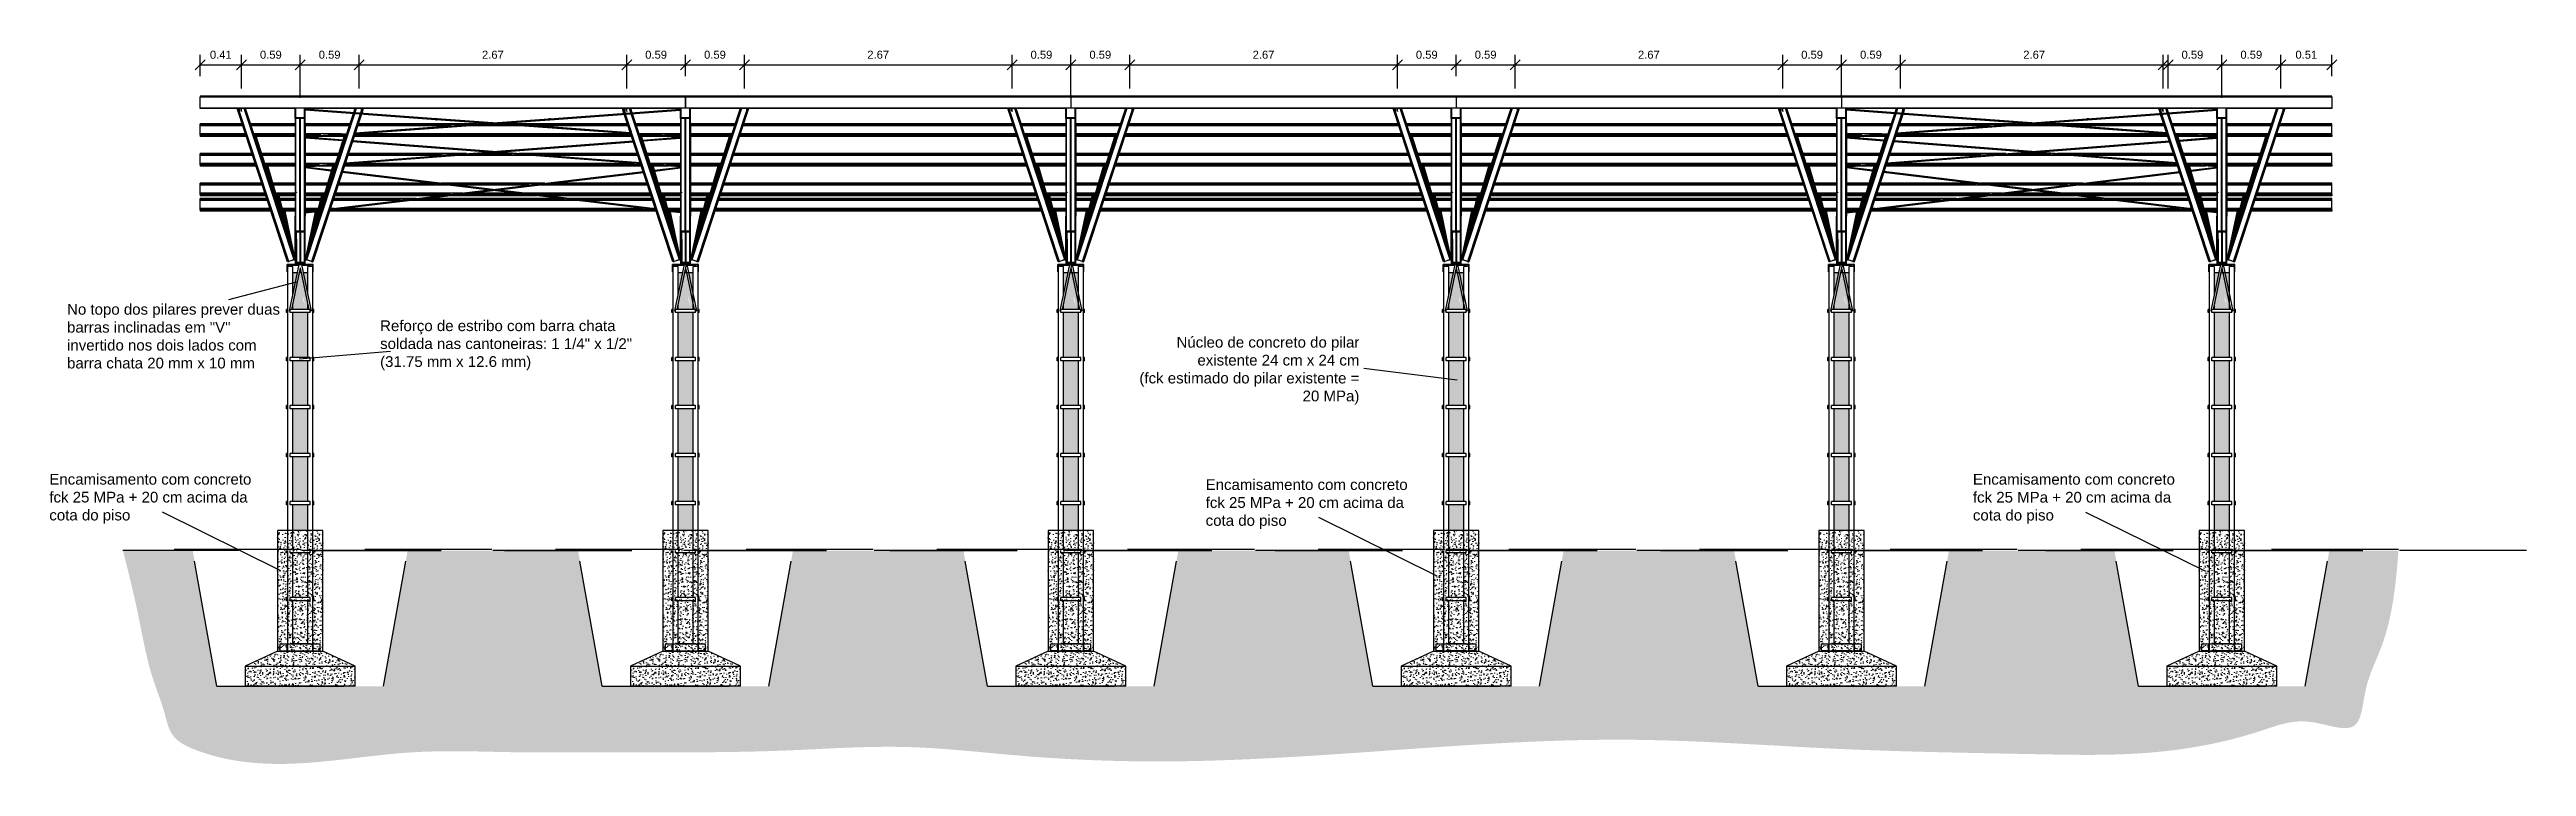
# Model space of a CAD drawing. Header units: millimetres. Extents: x 357 to 945, y 547 to 720.
# Drawn here: x 683.72 to 708.47, y 641.26 to 648.43 of the extents above; entities that cross this region are included whole.
import ezdxf

# ---------------------------------------------------------------- set-up
doc = ezdxf.new("R2010")
doc.units = ezdxf.units.MM
doc.header["$PDMODE"] = 34
doc.linetypes.add('HIDDEN', pattern=[9.525, 6.35, -3.175])
doc.layers.add('ANC_COTAS', color=7, linetype='Continuous', lineweight=9)
for name, color, linetype in [('LCL - COTAS', 30, 'Continuous'), ('LCL-TEXTO4', 4, 'Continuous'), ('PLANTA-VIS', 7, 'Continuous'), ('Plantas-HID', 7, 'HIDDEN'), ('Plantas-VIS', 7, 'Continuous')]:
    doc.layers.add(name, color=color, linetype=linetype)
doc.styles.add('Arial', font='arial.ttf')
doc.styles.add('ROMANS', font='arial.ttf')
doc.dimstyles.new('1-100', dxfattribs={"dimscale": 2, "dimtxt": 0.04, "dimasz": 0.05, "dimexe": 0.05, "dimexo": 0.1, "dimgap": 0.03, "dimtad": 1, "dimzin": 1, "dimdsep": 46, "dimtxsty": 'Arial', "dimblk": 'OBLIQUE', "dimcen": 0, "dimclrd": 256, "dimclre": 256, "dimclrt": 256, "dimadec": 0, "dimazin": 0, "dimtfac": 1, "dimtofl": 0, "dimtmove": 2, "dimatfit": 3, "dimldrblk": 'OBLIQUE', "dimfxl": 0.04, "dimtolj": 1, "dimtzin": 1, "dimarcsym": 0})
pattern_1 = [(50, (4.87947, -11.3066), (0.0910923345, -0.007969543), [0.009525, -0.104775]), (355, (4.87947, -11.3066), (-0.017621711, 0.095528423), [0.00762, -0.083820292]), (100.451445, (4.88706, -11.30726), (0.0734706235, 0.087558876), [0.008095004, -0.089045122]), (46.1842, (4.87947, -11.2812), (0.13553952, -0.021021164), [0.0142875, -0.1571625]), (96.635558, (4.89076, -11.28295), (0.118702067, 0.123713062), [0.012142512, -0.133567804]), (351.184151, (4.87947, -11.2812), (0.118702067, 0.123713062), [0.011429984, -0.125729866]), (21, (4.89217, -11.28755), (0.0758071956, -0.051132599), [0.009525, -0.104775]), (326, (4.89217, -11.28755), (0.030901014, 0.092093983), [0.00762, -0.08382]), (71.451445, (4.89849, -11.29181), (0.10670821, 0.0409613844), [0.008095004, -0.089044969]), (37.5, (4.87947, -11.3066), (0.0015443016, 0.0422775194), [0, -0.082804, 0, -0.08509, 0, -0.0841375]), (7.5, (4.87947, -11.3066), (0.0334098313, 0.0500902874), [0, -0.048514, 0, -0.080899, 0, -0.0320675]), (327.5, (4.851148, -11.3066), (0.0677952976, -0.002864372), [0, -0.03175, 0, -0.09906, 0, -0.131445]), (317.5, (4.83845, -11.3066), (0.0740645907, 0.0127132455), [0, -0.041275, 0, -0.065786, 0, -0.093345])]
pattern_2 = [(50, (8.72947, -11.3066), (0.0910923345, -0.007969543), [0.009525, -0.104775]), (355, (8.72947, -11.3066), (-0.017621711, 0.095528423), [0.00762, -0.083820292]), (100.451445, (8.73706, -11.30726), (0.0734706235, 0.087558876), [0.008095004, -0.089045122]), (46.1842, (8.72947, -11.2812), (0.13553952, -0.021021164), [0.0142875, -0.1571625]), (96.635558, (8.74076, -11.28295), (0.118702067, 0.123713062), [0.012142512, -0.133567804]), (351.184151, (8.72947, -11.2812), (0.118702067, 0.123713062), [0.011429984, -0.125729866]), (21, (8.74217, -11.28755), (0.0758071956, -0.051132599), [0.009525, -0.104775]), (326, (8.74217, -11.28755), (0.030901014, 0.092093983), [0.00762, -0.08382]), (71.451445, (8.74849, -11.29181), (0.10670821, 0.0409613844), [0.008095004, -0.089044969]), (37.5, (8.72947, -11.3066), (0.0015443016, 0.0422775194), [0, -0.082804, 0, -0.08509, 0, -0.0841375]), (7.5, (8.72947, -11.3066), (0.0334098313, 0.0500902874), [0, -0.048514, 0, -0.080899, 0, -0.0320675]), (327.5, (8.701148, -11.3066), (0.0677952976, -0.002864372), [0, -0.03175, 0, -0.09906, 0, -0.131445]), (317.5, (8.68845, -11.3066), (0.0740645907, 0.0127132455), [0, -0.041275, 0, -0.065786, 0, -0.093345])]
pattern_3 = [(50, (12.57947, -11.3066), (0.0910923345, -0.007969543), [0.009525, -0.104775]), (355, (12.57947, -11.3066), (-0.017621711, 0.095528423), [0.00762, -0.083820292]), (100.451445, (12.58706, -11.30726), (0.0734706235, 0.087558876), [0.008095004, -0.089045122]), (46.1842, (12.57947, -11.2812), (0.13553952, -0.021021164), [0.0142875, -0.1571625]), (96.635558, (12.59076, -11.28295), (0.118702067, 0.123713062), [0.012142512, -0.133567804]), (351.184151, (12.57947, -11.2812), (0.118702067, 0.123713062), [0.011429984, -0.125729866]), (21, (12.59217, -11.28755), (0.0758071956, -0.051132599), [0.009525, -0.104775]), (326, (12.59217, -11.28755), (0.030901014, 0.092093983), [0.00762, -0.08382]), (71.451445, (12.59849, -11.29181), (0.10670821, 0.0409613844), [0.008095004, -0.089044969]), (37.5, (12.57947, -11.3066), (0.0015443016, 0.0422775194), [0, -0.082804, 0, -0.08509, 0, -0.0841375]), (7.5, (12.57947, -11.3066), (0.0334098313, 0.0500902874), [0, -0.048514, 0, -0.080899, 0, -0.0320675]), (327.5, (12.551148, -11.3066), (0.0677952976, -0.002864372), [0, -0.03175, 0, -0.09906, 0, -0.131445]), (317.5, (12.53845, -11.3066), (0.0740645907, 0.0127132455), [0, -0.041275, 0, -0.065786, 0, -0.093345])]
pattern_4 = [(50, (16.42947, -11.3066), (0.0910923345, -0.007969543), [0.009525, -0.104775]), (355, (16.42947, -11.3066), (-0.017621711, 0.095528423), [0.00762, -0.083820292]), (100.451445, (16.43706, -11.30726), (0.0734706235, 0.087558876), [0.008095004, -0.089045122]), (46.1842, (16.42947, -11.2812), (0.13553952, -0.021021164), [0.0142875, -0.1571625]), (96.635558, (16.44076, -11.28295), (0.118702067, 0.123713062), [0.012142512, -0.133567804]), (351.184151, (16.42947, -11.2812), (0.118702067, 0.123713062), [0.011429984, -0.125729866]), (21, (16.44217, -11.28755), (0.0758071956, -0.051132599), [0.009525, -0.104775]), (326, (16.44217, -11.28755), (0.030901014, 0.092093983), [0.00762, -0.08382]), (71.451445, (16.44849, -11.29181), (0.10670821, 0.0409613844), [0.008095004, -0.089044969]), (37.5, (16.42947, -11.3066), (0.0015443016, 0.0422775194), [0, -0.082804, 0, -0.08509, 0, -0.0841375]), (7.5, (16.42947, -11.3066), (0.0334098313, 0.0500902874), [0, -0.048514, 0, -0.080899, 0, -0.0320675]), (327.5, (16.401148, -11.3066), (0.0677952976, -0.002864372), [0, -0.03175, 0, -0.09906, 0, -0.131445]), (317.5, (16.38845, -11.3066), (0.0740645907, 0.0127132455), [0, -0.041275, 0, -0.065786, 0, -0.093345])]
pattern_5 = [(50, (20.27947, -11.3066), (0.0910923345, -0.007969543), [0.009525, -0.104775]), (355, (20.27947, -11.3066), (-0.017621711, 0.095528423), [0.00762, -0.083820292]), (100.451445, (20.28706, -11.30726), (0.0734706235, 0.087558876), [0.008095004, -0.089045122]), (46.1842, (20.27947, -11.2812), (0.13553952, -0.021021164), [0.0142875, -0.1571625]), (96.635558, (20.29076, -11.28295), (0.118702067, 0.123713062), [0.012142512, -0.133567804]), (351.184151, (20.27947, -11.2812), (0.118702067, 0.123713062), [0.011429984, -0.125729866]), (21, (20.29217, -11.28755), (0.0758071956, -0.051132599), [0.009525, -0.104775]), (326, (20.29217, -11.28755), (0.030901014, 0.092093983), [0.00762, -0.08382]), (71.451445, (20.29849, -11.29181), (0.10670821, 0.0409613844), [0.008095004, -0.089044969]), (37.5, (20.27947, -11.3066), (0.0015443016, 0.0422775194), [0, -0.082804, 0, -0.08509, 0, -0.0841375]), (7.5, (20.27947, -11.3066), (0.0334098313, 0.0500902874), [0, -0.048514, 0, -0.080899, 0, -0.0320675]), (327.5, (20.251148, -11.3066), (0.0677952976, -0.002864372), [0, -0.03175, 0, -0.09906, 0, -0.131445]), (317.5, (20.23845, -11.3066), (0.0740645907, 0.0127132455), [0, -0.041275, 0, -0.065786, 0, -0.093345])]
pattern_6 = [(50, (24.07947, -11.3066), (0.0910923345, -0.007969543), [0.009525, -0.104775]), (355, (24.07947, -11.3066), (-0.017621711, 0.095528423), [0.00762, -0.083820292]), (100.451445, (24.08706, -11.30726), (0.0734706235, 0.087558876), [0.008095004, -0.089045122]), (46.1842, (24.07947, -11.2812), (0.13553952, -0.021021164), [0.0142875, -0.1571625]), (96.635558, (24.09076, -11.28295), (0.118702067, 0.123713062), [0.012142512, -0.133567804]), (351.184151, (24.07947, -11.2812), (0.118702067, 0.123713062), [0.011429984, -0.125729866]), (21, (24.09217, -11.28755), (0.0758071956, -0.051132599), [0.009525, -0.104775]), (326, (24.09217, -11.28755), (0.030901014, 0.092093983), [0.00762, -0.08382]), (71.451445, (24.09849, -11.29181), (0.10670821, 0.0409613844), [0.008095004, -0.089044969]), (37.5, (24.07947, -11.3066), (0.0015443016, 0.0422775194), [0, -0.082804, 0, -0.08509, 0, -0.0841375]), (7.5, (24.07947, -11.3066), (0.0334098313, 0.0500902874), [0, -0.048514, 0, -0.080899, 0, -0.0320675]), (327.5, (24.051148, -11.3066), (0.0677952976, -0.002864372), [0, -0.03175, 0, -0.09906, 0, -0.131445]), (317.5, (24.03845, -11.3066), (0.0740645907, 0.0127132455), [0, -0.041275, 0, -0.065786, 0, -0.093345])]

msp = doc.modelspace()

# ---------------------------------------------------------------- texts
at = {"layer": 'LCL-TEXTO4', "style": 'ROMANS'}
for s, insert, char_height, width, attachment_point in [('{\\fArial|b0|i0|c0|p34;\\H1.00007x;\\C2;No topo dos pilares prever duas barras inclinadas em "V" invertido nos dois lados com barra chata 20 mm x 10 mm}', (683.8977, 645.88229), 0.10743114, 2.1755215, 1), ('{\\fArial|b0|i0|c0|p34;\\H1.00007x;\\C2;Reforço de estribo com barra chata soldada nas cantoneiras: 1 1/4" x 1/2" (31.75 mm x 12.6 mm)}', (687.02546, 645.71833), 0.10743114, 2.5125732, 1), ('{\\fArial|b0|i0|c0|p34;\\H1.00007x;\\C2;Núcleo de concreto do pilar existente 24 cm x 24 cm\\P(fck estimado do pilar existente = 20 MPa)}', (696.80971, 645.55341), 0.1074311, 2.2064682, 3), ('{\\fArial|b0|i0|c0|p34;\\H1.00007x;\\C2;Encamisamento com concreto fck 25 MPa + 20 cm acima da cota do piso}', (683.7205, 644.18413), 0.10743114, 2.2064682, 1), ('{\\fArial|b0|i0|c0|p34;\\H1.00007x;\\C2;Encamisamento com concreto fck 25 MPa + 20 cm acima da cota do piso}', (702.93953, 644.18328), 0.10743114, 2.2064682, 1), ('{\\fArial|b0|i0|c0|p34;\\H1.00007x;\\C2;Encamisamento com concreto fck 25 MPa + 20 cm acima da cota do piso}', (695.27396, 644.13039), 0.10743114, 2.2064682, 1)]:
    msp.add_mtext(s, dxfattribs=dict(at, insert=insert, char_height=char_height, width=width, attachment_point=attachment_point))

# ---------------------------------------------------------------- blocks, each defined once
blk = doc.blocks.new('_OBLIQUE')
at = {"color": 0, "linetype": 'ByBlock', "lineweight": -2}
blk.add_line((-0.5, -0.5), (0.5, 0.5), dxfattribs=at)
blk = doc.blocks.new('*D182')
at = {"layer": 'Defpoints', "color": 0, "transparency": 16777216}
for p in [(685.641, 648.272), (685.227, 647.96), (685.641, 647.835)]:
    blk.add_point(p, dxfattribs=at)
at = {"layer": 'LCL - COTAS', "lineweight": -2, "transparency": 16777216}
for p, q in [((685.227, 648.16), (685.227, 648.372)), ((685.227, 648.272), (685.641, 648.272)), ((685.641, 648.035), (685.641, 648.372))]:
    blk.add_line(p, q, dxfattribs=at)
at = {"layer": 'LCL - COTAS', "lineweight": -2, "transparency": 16777216, "xscale": 0.1, "yscale": 0.1, "zscale": 0.1, "rotation": 180}
blk.add_blockref('_OBLIQUE', (685.227, 648.272), dxfattribs=at)
at = {"layer": 'LCL - COTAS', "lineweight": -2, "transparency": 16777216, "xscale": 0.1, "yscale": 0.1, "zscale": 0.1}
blk.add_blockref('_OBLIQUE', (685.641, 648.272), dxfattribs=at)
at = {"layer": 'LCL - COTAS', "transparency": 16777216, "insert": (685.434, 648.373), "char_height": 0.08, "attachment_point": 5, "style": 'Arial'}
blk.add_mtext('\\A1;0.41', dxfattribs=at)
blk = doc.blocks.new('*D183')
at = {"layer": 'Defpoints', "color": 0, "transparency": 16777216}
for p in [(686.227, 648.272), (685.641, 647.835), (686.227, 647.743)]:
    blk.add_point(p, dxfattribs=at)
at = {"layer": 'LCL - COTAS', "lineweight": -2, "transparency": 16777216}
for p, q in [((685.641, 648.035), (685.641, 648.372)), ((685.641, 648.272), (686.227, 648.272)), ((686.227, 647.943), (686.227, 648.372))]:
    blk.add_line(p, q, dxfattribs=at)
at = {"layer": 'LCL - COTAS', "lineweight": -2, "transparency": 16777216, "xscale": 0.1, "yscale": 0.1, "zscale": 0.1, "rotation": 180}
blk.add_blockref('_OBLIQUE', (685.641, 648.272), dxfattribs=at)
at = {"layer": 'LCL - COTAS', "lineweight": -2, "transparency": 16777216, "xscale": 0.1, "yscale": 0.1, "zscale": 0.1}
blk.add_blockref('_OBLIQUE', (686.227, 648.272), dxfattribs=at)
at = {"layer": 'LCL - COTAS', "transparency": 16777216, "insert": (685.934, 648.373), "char_height": 0.08, "attachment_point": 5, "style": 'Arial'}
blk.add_mtext('\\A1;0.59', dxfattribs=at)
blk = doc.blocks.new('*D184')
at = {"layer": 'Defpoints', "color": 0, "transparency": 16777216}
for p in [(686.816, 648.272), (686.227, 647.743), (686.816, 647.835)]:
    blk.add_point(p, dxfattribs=at)
at = {"layer": 'LCL - COTAS', "lineweight": -2, "transparency": 16777216}
for p, q in [((686.227, 647.943), (686.227, 648.372)), ((686.227, 648.272), (686.816, 648.272)), ((686.816, 648.035), (686.816, 648.372))]:
    blk.add_line(p, q, dxfattribs=at)
at = {"layer": 'LCL - COTAS', "lineweight": -2, "transparency": 16777216, "xscale": 0.1, "yscale": 0.1, "zscale": 0.1, "rotation": 180}
blk.add_blockref('_OBLIQUE', (686.227, 648.272), dxfattribs=at)
at = {"layer": 'LCL - COTAS', "lineweight": -2, "transparency": 16777216, "xscale": 0.1, "yscale": 0.1, "zscale": 0.1}
blk.add_blockref('_OBLIQUE', (686.816, 648.272), dxfattribs=at)
at = {"layer": 'LCL - COTAS', "transparency": 16777216, "insert": (686.521, 648.373), "char_height": 0.08, "attachment_point": 5, "style": 'Arial'}
blk.add_mtext('\\A1;0.59', dxfattribs=at)
blk = doc.blocks.new('*D185')
at = {"layer": 'Defpoints', "color": 0, "transparency": 16777216}
for p in [(689.489, 648.272), (686.816, 647.835), (689.489, 647.835)]:
    blk.add_point(p, dxfattribs=at)
at = {"layer": 'LCL - COTAS', "lineweight": -2, "transparency": 16777216}
for p, q in [((686.816, 648.035), (686.816, 648.372)), ((686.816, 648.272), (689.489, 648.272)), ((689.489, 648.035), (689.489, 648.372))]:
    blk.add_line(p, q, dxfattribs=at)
at = {"layer": 'LCL - COTAS', "lineweight": -2, "transparency": 16777216, "xscale": 0.1, "yscale": 0.1, "zscale": 0.1, "rotation": 180}
blk.add_blockref('_OBLIQUE', (686.816, 648.272), dxfattribs=at)
at = {"layer": 'LCL - COTAS', "lineweight": -2, "transparency": 16777216, "xscale": 0.1, "yscale": 0.1, "zscale": 0.1}
blk.add_blockref('_OBLIQUE', (689.489, 648.272), dxfattribs=at)
at = {"layer": 'LCL - COTAS', "transparency": 16777216, "insert": (688.152, 648.373), "char_height": 0.08, "attachment_point": 5, "style": 'Arial'}
blk.add_mtext('\\A1;2.67', dxfattribs=at)
blk = doc.blocks.new('*D186')
at = {"layer": 'Defpoints', "color": 0, "transparency": 16777216}
for p in [(690.077, 648.272), (690.077, 647.96), (689.489, 647.835)]:
    blk.add_point(p, dxfattribs=at)
at = {"layer": 'LCL - COTAS', "lineweight": -2, "transparency": 16777216}
for p, q in [((689.489, 648.035), (689.489, 648.372)), ((689.489, 648.272), (690.077, 648.272)), ((690.077, 648.16), (690.077, 648.372))]:
    blk.add_line(p, q, dxfattribs=at)
at = {"layer": 'LCL - COTAS', "lineweight": -2, "transparency": 16777216, "xscale": 0.1, "yscale": 0.1, "zscale": 0.1, "rotation": 180}
blk.add_blockref('_OBLIQUE', (689.489, 648.272), dxfattribs=at)
at = {"layer": 'LCL - COTAS', "lineweight": -2, "transparency": 16777216, "xscale": 0.1, "yscale": 0.1, "zscale": 0.1}
blk.add_blockref('_OBLIQUE', (690.077, 648.272), dxfattribs=at)
at = {"layer": 'LCL - COTAS', "transparency": 16777216, "insert": (689.783, 648.373), "char_height": 0.08, "attachment_point": 5, "style": 'Arial'}
blk.add_mtext('\\A1;0.59', dxfattribs=at)
blk = doc.blocks.new('*D187')
at = {"layer": 'Defpoints', "color": 0, "transparency": 16777216}
for p in [(690.666, 648.272), (690.077, 647.96), (690.666, 647.835)]:
    blk.add_point(p, dxfattribs=at)
at = {"layer": 'LCL - COTAS', "lineweight": -2, "transparency": 16777216}
for p, q in [((690.077, 648.16), (690.077, 648.372)), ((690.077, 648.272), (690.666, 648.272)), ((690.666, 648.035), (690.666, 648.372))]:
    blk.add_line(p, q, dxfattribs=at)
at = {"layer": 'LCL - COTAS', "lineweight": -2, "transparency": 16777216, "xscale": 0.1, "yscale": 0.1, "zscale": 0.1, "rotation": 180}
blk.add_blockref('_OBLIQUE', (690.077, 648.272), dxfattribs=at)
at = {"layer": 'LCL - COTAS', "lineweight": -2, "transparency": 16777216, "xscale": 0.1, "yscale": 0.1, "zscale": 0.1}
blk.add_blockref('_OBLIQUE', (690.666, 648.272), dxfattribs=at)
at = {"layer": 'LCL - COTAS', "transparency": 16777216, "insert": (690.371, 648.373), "char_height": 0.08, "attachment_point": 5, "style": 'Arial'}
blk.add_mtext('\\A1;0.59', dxfattribs=at)
blk = doc.blocks.new('*D188')
at = {"layer": 'Defpoints', "color": 0, "transparency": 16777216}
for p in [(693.339, 648.272), (690.666, 647.835), (693.339, 647.835)]:
    blk.add_point(p, dxfattribs=at)
at = {"layer": 'LCL - COTAS', "lineweight": -2, "transparency": 16777216}
for p, q in [((690.666, 648.035), (690.666, 648.372)), ((690.666, 648.272), (693.339, 648.272)), ((693.339, 648.035), (693.339, 648.372))]:
    blk.add_line(p, q, dxfattribs=at)
at = {"layer": 'LCL - COTAS', "lineweight": -2, "transparency": 16777216, "xscale": 0.1, "yscale": 0.1, "zscale": 0.1, "rotation": 180}
blk.add_blockref('_OBLIQUE', (690.666, 648.272), dxfattribs=at)
at = {"layer": 'LCL - COTAS', "lineweight": -2, "transparency": 16777216, "xscale": 0.1, "yscale": 0.1, "zscale": 0.1}
blk.add_blockref('_OBLIQUE', (693.339, 648.272), dxfattribs=at)
at = {"layer": 'LCL - COTAS', "transparency": 16777216, "insert": (692.002, 648.373), "char_height": 0.08, "attachment_point": 5, "style": 'Arial'}
blk.add_mtext('\\A1;2.67', dxfattribs=at)
blk = doc.blocks.new('*D189')
at = {"layer": 'Defpoints', "color": 0, "transparency": 16777216}
for p in [(693.927, 648.272), (693.927, 647.96), (693.339, 647.835)]:
    blk.add_point(p, dxfattribs=at)
at = {"layer": 'LCL - COTAS', "lineweight": -2, "transparency": 16777216}
for p, q in [((693.339, 648.035), (693.339, 648.372)), ((693.339, 648.272), (693.927, 648.272)), ((693.927, 648.16), (693.927, 648.372))]:
    blk.add_line(p, q, dxfattribs=at)
at = {"layer": 'LCL - COTAS', "lineweight": -2, "transparency": 16777216, "xscale": 0.1, "yscale": 0.1, "zscale": 0.1, "rotation": 180}
blk.add_blockref('_OBLIQUE', (693.339, 648.272), dxfattribs=at)
at = {"layer": 'LCL - COTAS', "lineweight": -2, "transparency": 16777216, "xscale": 0.1, "yscale": 0.1, "zscale": 0.1}
blk.add_blockref('_OBLIQUE', (693.927, 648.272), dxfattribs=at)
at = {"layer": 'LCL - COTAS', "transparency": 16777216, "insert": (693.633, 648.373), "char_height": 0.08, "attachment_point": 5, "style": 'Arial'}
blk.add_mtext('\\A1;0.59', dxfattribs=at)
blk = doc.blocks.new('*D193')
at = {"layer": 'Defpoints', "color": 0, "transparency": 16777216}
for p in [(694.516, 648.272), (693.927, 647.743), (694.516, 647.835)]:
    blk.add_point(p, dxfattribs=at)
at = {"layer": 'LCL - COTAS', "lineweight": -2, "transparency": 16777216}
for p, q in [((693.927, 647.943), (693.927, 648.372)), ((693.927, 648.272), (694.516, 648.272)), ((694.516, 648.035), (694.516, 648.372))]:
    blk.add_line(p, q, dxfattribs=at)
at = {"layer": 'LCL - COTAS', "lineweight": -2, "transparency": 16777216, "xscale": 0.1, "yscale": 0.1, "zscale": 0.1, "rotation": 180}
blk.add_blockref('_OBLIQUE', (693.927, 648.272), dxfattribs=at)
at = {"layer": 'LCL - COTAS', "lineweight": -2, "transparency": 16777216, "xscale": 0.1, "yscale": 0.1, "zscale": 0.1}
blk.add_blockref('_OBLIQUE', (694.516, 648.272), dxfattribs=at)
at = {"layer": 'LCL - COTAS', "transparency": 16777216, "insert": (694.221, 648.373), "char_height": 0.08, "attachment_point": 5, "style": 'Arial'}
blk.add_mtext('\\A1;0.59', dxfattribs=at)
blk = doc.blocks.new('*D194')
at = {"layer": 'Defpoints', "color": 0, "transparency": 16777216}
for p in [(697.189, 648.272), (694.516, 647.835), (697.189, 647.835)]:
    blk.add_point(p, dxfattribs=at)
at = {"layer": 'LCL - COTAS', "lineweight": -2, "transparency": 16777216}
for p, q in [((694.516, 648.035), (694.516, 648.372)), ((694.516, 648.272), (697.189, 648.272)), ((697.189, 648.035), (697.189, 648.372))]:
    blk.add_line(p, q, dxfattribs=at)
at = {"layer": 'LCL - COTAS', "lineweight": -2, "transparency": 16777216, "xscale": 0.1, "yscale": 0.1, "zscale": 0.1, "rotation": 180}
blk.add_blockref('_OBLIQUE', (694.516, 648.272), dxfattribs=at)
at = {"layer": 'LCL - COTAS', "lineweight": -2, "transparency": 16777216, "xscale": 0.1, "yscale": 0.1, "zscale": 0.1}
blk.add_blockref('_OBLIQUE', (697.189, 648.272), dxfattribs=at)
at = {"layer": 'LCL - COTAS', "transparency": 16777216, "insert": (695.852, 648.373), "char_height": 0.08, "attachment_point": 5, "style": 'Arial'}
blk.add_mtext('\\A1;2.67', dxfattribs=at)
blk = doc.blocks.new('*D195')
at = {"layer": 'Defpoints', "color": 0, "transparency": 16777216}
for p in [(697.777, 648.272), (697.777, 647.96), (697.189, 647.835)]:
    blk.add_point(p, dxfattribs=at)
at = {"layer": 'LCL - COTAS', "lineweight": -2, "transparency": 16777216}
for p, q in [((697.189, 648.035), (697.189, 648.372)), ((697.189, 648.272), (697.777, 648.272)), ((697.777, 648.16), (697.777, 648.372))]:
    blk.add_line(p, q, dxfattribs=at)
at = {"layer": 'LCL - COTAS', "lineweight": -2, "transparency": 16777216, "xscale": 0.1, "yscale": 0.1, "zscale": 0.1, "rotation": 180}
blk.add_blockref('_OBLIQUE', (697.189, 648.272), dxfattribs=at)
at = {"layer": 'LCL - COTAS', "lineweight": -2, "transparency": 16777216, "xscale": 0.1, "yscale": 0.1, "zscale": 0.1}
blk.add_blockref('_OBLIQUE', (697.777, 648.272), dxfattribs=at)
at = {"layer": 'LCL - COTAS', "transparency": 16777216, "insert": (697.483, 648.373), "char_height": 0.08, "attachment_point": 5, "style": 'Arial'}
blk.add_mtext('\\A1;0.59', dxfattribs=at)
blk = doc.blocks.new('*D191')
at = {"layer": 'Defpoints', "color": 0, "transparency": 16777216}
for p in [(698.366, 648.272), (697.777, 647.96), (698.366, 647.835)]:
    blk.add_point(p, dxfattribs=at)
at = {"layer": 'LCL - COTAS', "lineweight": -2, "transparency": 16777216}
for p, q in [((697.777, 648.16), (697.777, 648.372)), ((697.777, 648.272), (698.366, 648.272)), ((698.366, 648.035), (698.366, 648.372))]:
    blk.add_line(p, q, dxfattribs=at)
at = {"layer": 'LCL - COTAS', "lineweight": -2, "transparency": 16777216, "xscale": 0.1, "yscale": 0.1, "zscale": 0.1, "rotation": 180}
blk.add_blockref('_OBLIQUE', (697.777, 648.272), dxfattribs=at)
at = {"layer": 'LCL - COTAS', "lineweight": -2, "transparency": 16777216, "xscale": 0.1, "yscale": 0.1, "zscale": 0.1}
blk.add_blockref('_OBLIQUE', (698.366, 648.272), dxfattribs=at)
at = {"layer": 'LCL - COTAS', "transparency": 16777216, "insert": (698.071, 648.373), "char_height": 0.08, "attachment_point": 5, "style": 'Arial'}
blk.add_mtext('\\A1;0.59', dxfattribs=at)
blk = doc.blocks.new('*D190')
at = {"layer": 'Defpoints', "color": 0, "transparency": 16777216}
for p in [(701.039, 648.272), (698.366, 647.835), (701.039, 647.835)]:
    blk.add_point(p, dxfattribs=at)
at = {"layer": 'LCL - COTAS', "lineweight": -2, "transparency": 16777216}
for p, q in [((698.366, 648.035), (698.366, 648.372)), ((698.366, 648.272), (701.039, 648.272)), ((701.039, 648.035), (701.039, 648.372))]:
    blk.add_line(p, q, dxfattribs=at)
at = {"layer": 'LCL - COTAS', "lineweight": -2, "transparency": 16777216, "xscale": 0.1, "yscale": 0.1, "zscale": 0.1, "rotation": 180}
blk.add_blockref('_OBLIQUE', (698.366, 648.272), dxfattribs=at)
at = {"layer": 'LCL - COTAS', "lineweight": -2, "transparency": 16777216, "xscale": 0.1, "yscale": 0.1, "zscale": 0.1}
blk.add_blockref('_OBLIQUE', (701.039, 648.272), dxfattribs=at)
at = {"layer": 'LCL - COTAS', "transparency": 16777216, "insert": (699.702, 648.373), "char_height": 0.08, "attachment_point": 5, "style": 'Arial'}
blk.add_mtext('\\A1;2.67', dxfattribs=at)
blk = doc.blocks.new('*D192')
at = {"layer": 'Defpoints', "color": 0, "transparency": 16777216}
for p in [(701.627, 648.272), (701.627, 647.96), (701.039, 647.835)]:
    blk.add_point(p, dxfattribs=at)
at = {"layer": 'LCL - COTAS', "lineweight": -2, "transparency": 16777216}
for p, q in [((701.039, 648.035), (701.039, 648.372)), ((701.039, 648.272), (701.627, 648.272)), ((701.627, 648.16), (701.627, 648.372))]:
    blk.add_line(p, q, dxfattribs=at)
at = {"layer": 'LCL - COTAS', "lineweight": -2, "transparency": 16777216, "xscale": 0.1, "yscale": 0.1, "zscale": 0.1, "rotation": 180}
blk.add_blockref('_OBLIQUE', (701.039, 648.272), dxfattribs=at)
at = {"layer": 'LCL - COTAS', "lineweight": -2, "transparency": 16777216, "xscale": 0.1, "yscale": 0.1, "zscale": 0.1}
blk.add_blockref('_OBLIQUE', (701.627, 648.272), dxfattribs=at)
at = {"layer": 'LCL - COTAS', "transparency": 16777216, "insert": (701.333, 648.373), "char_height": 0.08, "attachment_point": 5, "style": 'Arial'}
blk.add_mtext('\\A1;0.59', dxfattribs=at)
blk = doc.blocks.new('*D198')
at = {"layer": 'Defpoints', "color": 0, "transparency": 16777216}
for p in [(702.216, 648.272), (701.627, 647.743), (702.216, 647.835)]:
    blk.add_point(p, dxfattribs=at)
at = {"layer": 'LCL - COTAS', "lineweight": -2, "transparency": 16777216}
for p, q in [((701.627, 647.943), (701.627, 648.372)), ((701.627, 648.272), (702.216, 648.272)), ((702.216, 648.035), (702.216, 648.372))]:
    blk.add_line(p, q, dxfattribs=at)
at = {"layer": 'LCL - COTAS', "lineweight": -2, "transparency": 16777216, "xscale": 0.1, "yscale": 0.1, "zscale": 0.1, "rotation": 180}
blk.add_blockref('_OBLIQUE', (701.627, 648.272), dxfattribs=at)
at = {"layer": 'LCL - COTAS', "lineweight": -2, "transparency": 16777216, "xscale": 0.1, "yscale": 0.1, "zscale": 0.1}
blk.add_blockref('_OBLIQUE', (702.216, 648.272), dxfattribs=at)
at = {"layer": 'LCL - COTAS', "transparency": 16777216, "insert": (701.921, 648.373), "char_height": 0.08, "attachment_point": 5, "style": 'Arial'}
blk.add_mtext('\\A1;0.59', dxfattribs=at)
blk = doc.blocks.new('*D199')
at = {"layer": 'Defpoints', "color": 0, "transparency": 16777216}
for p in [(704.889, 648.272), (702.216, 647.835), (704.889, 647.835)]:
    blk.add_point(p, dxfattribs=at)
at = {"layer": 'LCL - COTAS', "lineweight": -2, "transparency": 16777216}
for p, q in [((702.216, 648.035), (702.216, 648.372)), ((702.216, 648.272), (704.889, 648.272)), ((704.889, 648.035), (704.889, 648.372))]:
    blk.add_line(p, q, dxfattribs=at)
at = {"layer": 'LCL - COTAS', "lineweight": -2, "transparency": 16777216, "xscale": 0.1, "yscale": 0.1, "zscale": 0.1, "rotation": 180}
blk.add_blockref('_OBLIQUE', (702.216, 648.272), dxfattribs=at)
at = {"layer": 'LCL - COTAS', "lineweight": -2, "transparency": 16777216, "xscale": 0.1, "yscale": 0.1, "zscale": 0.1}
blk.add_blockref('_OBLIQUE', (704.889, 648.272), dxfattribs=at)
at = {"layer": 'LCL - COTAS', "transparency": 16777216, "insert": (703.552, 648.373), "char_height": 0.08, "attachment_point": 5, "style": 'Arial'}
blk.add_mtext('\\A1;2.67', dxfattribs=at)
blk = doc.blocks.new('*D200')
at = {"layer": 'Defpoints', "color": 0, "transparency": 16777216}
for p in [(705.427, 648.272), (704.839, 647.835), (705.427, 647.743)]:
    blk.add_point(p, dxfattribs=at)
at = {"layer": 'LCL - COTAS', "lineweight": -2, "transparency": 16777216}
for p, q in [((704.839, 648.035), (704.839, 648.372)), ((704.839, 648.272), (705.427, 648.272)), ((705.427, 647.943), (705.427, 648.372))]:
    blk.add_line(p, q, dxfattribs=at)
at = {"layer": 'LCL - COTAS', "lineweight": -2, "transparency": 16777216, "xscale": 0.1, "yscale": 0.1, "zscale": 0.1, "rotation": 180}
blk.add_blockref('_OBLIQUE', (704.839, 648.272), dxfattribs=at)
at = {"layer": 'LCL - COTAS', "lineweight": -2, "transparency": 16777216, "xscale": 0.1, "yscale": 0.1, "zscale": 0.1}
blk.add_blockref('_OBLIQUE', (705.427, 648.272), dxfattribs=at)
at = {"layer": 'LCL - COTAS', "transparency": 16777216, "insert": (705.133, 648.373), "char_height": 0.08, "attachment_point": 5, "style": 'Arial'}
blk.add_mtext('\\A1;0.59', dxfattribs=at)
blk = doc.blocks.new('*D197')
at = {"layer": 'Defpoints', "color": 0, "transparency": 16777216}
for p in [(706.016, 648.272), (705.427, 647.743), (706.016, 647.835)]:
    blk.add_point(p, dxfattribs=at)
at = {"layer": 'LCL - COTAS', "lineweight": -2, "transparency": 16777216}
for p, q in [((705.427, 647.943), (705.427, 648.372)), ((705.427, 648.272), (706.016, 648.272)), ((706.016, 648.035), (706.016, 648.372))]:
    blk.add_line(p, q, dxfattribs=at)
at = {"layer": 'LCL - COTAS', "lineweight": -2, "transparency": 16777216, "xscale": 0.1, "yscale": 0.1, "zscale": 0.1, "rotation": 180}
blk.add_blockref('_OBLIQUE', (705.427, 648.272), dxfattribs=at)
at = {"layer": 'LCL - COTAS', "lineweight": -2, "transparency": 16777216, "xscale": 0.1, "yscale": 0.1, "zscale": 0.1}
blk.add_blockref('_OBLIQUE', (706.016, 648.272), dxfattribs=at)
at = {"layer": 'LCL - COTAS', "transparency": 16777216, "insert": (705.721, 648.373), "char_height": 0.08, "attachment_point": 5, "style": 'Arial'}
blk.add_mtext('\\A1;0.59', dxfattribs=at)
blk = doc.blocks.new('*D196')
at = {"layer": 'Defpoints', "color": 0, "transparency": 16777216}
for p in [(706.527, 648.272), (706.527, 647.96), (706.016, 647.835)]:
    blk.add_point(p, dxfattribs=at)
at = {"layer": 'LCL - COTAS', "lineweight": -2, "transparency": 16777216}
for p, q in [((706.016, 648.035), (706.016, 648.372)), ((706.016, 648.272), (706.527, 648.272)), ((706.527, 648.16), (706.527, 648.372))]:
    blk.add_line(p, q, dxfattribs=at)
at = {"layer": 'LCL - COTAS', "lineweight": -2, "transparency": 16777216, "xscale": 0.1, "yscale": 0.1, "zscale": 0.1, "rotation": 180}
blk.add_blockref('_OBLIQUE', (706.016, 648.272), dxfattribs=at)
at = {"layer": 'LCL - COTAS', "lineweight": -2, "transparency": 16777216, "xscale": 0.1, "yscale": 0.1, "zscale": 0.1}
blk.add_blockref('_OBLIQUE', (706.527, 648.272), dxfattribs=at)
at = {"layer": 'LCL - COTAS', "transparency": 16777216, "insert": (706.271, 648.373), "char_height": 0.08, "attachment_point": 5, "style": 'Arial'}
blk.add_mtext('\\A1;0.51', dxfattribs=at)

# ---------------------------------------------------------------- dimensions: what is measured, and where the dimension line sits
at = {"layer": 'LCL - COTAS'}
for base, p1, p2, picture, middle in [((685.6411, 648.27209), (685.2271, 647.95968), (685.6411, 647.83506), '*D182', (685.4341, 648.37293)), ((686.2271, 648.27209), (685.6411, 647.83506), (686.2271, 647.74279), '*D183', (685.9341, 648.37293)), ((686.81564, 648.27209), (686.2271, 647.74279), (686.81564, 647.83506), '*D184', (686.52137, 648.37293)), ((689.48856, 648.27209), (686.81564, 647.83506), (689.48856, 647.83506), '*D185', (688.1521, 648.37293)), ((690.0771, 648.27209), (689.48856, 647.83506), (690.0771, 647.95968), '*D186', (689.78283, 648.37293)), ((690.66564, 648.27209), (690.0771, 647.95968), (690.66564, 647.83506), '*D187', (690.37137, 648.37293)), ((693.33856, 648.27209), (690.66564, 647.83506), (693.33856, 647.83506), '*D188', (692.0021, 648.37293)), ((693.9271, 648.27209), (693.33856, 647.83506), (693.9271, 647.95968), '*D189', (693.63283, 648.37293)), ((694.51564, 648.27209), (693.9271, 647.74279), (694.51564, 647.83506), '*D193', (694.22137, 648.37293)), ((697.18856, 648.27209), (694.51564, 647.83506), (697.18856, 647.83506), '*D194', (695.8521, 648.37293)), ((697.7771, 648.27209), (697.18856, 647.83506), (697.7771, 647.95968), '*D195', (697.48283, 648.37293)), ((698.36564, 648.27209), (697.7771, 647.95968), (698.36564, 647.83506), '*D191', (698.07137, 648.37293)), ((701.03856, 648.27209), (698.36564, 647.83506), (701.03856, 647.83506), '*D190', (699.7021, 648.37293)), ((701.6271, 648.27209), (701.03856, 647.83506), (701.6271, 647.95968), '*D192', (701.33283, 648.37293)), ((702.21564, 648.27209), (701.6271, 647.74279), (702.21564, 647.83506), '*D198', (701.92137, 648.37293)), ((704.88856, 648.27209), (702.21564, 647.83506), (704.88856, 647.83506), '*D199', (703.5521, 648.37293)), ((705.4271, 648.27209), (704.83856, 647.83506), (705.4271, 647.74279), '*D200', (705.13283, 648.37293)), ((706.01564, 648.27209), (705.4271, 647.74279), (706.01564, 647.83506), '*D197', (705.72137, 648.37293)), ((706.5271, 648.27209), (706.01564, 647.83506), (706.5271, 647.95968), '*D196', (706.27137, 648.37293))]:
    dim = msp.add_linear_dim(base=base, p1=p1, p2=p2, dimstyle='1-100', dxfattribs=at)
    dim.commit()
    dim.dimension.update_dxf_attribs({"geometry": picture, "text_midpoint": middle})

# ---------------------------------------------------------------- hatches: boundary and pattern name
h = msp.add_hatch()
h.set_pattern_fill('AR-PARQ1', color=8, scale=0.0005, angle=45)
edge = h.paths.add_edge_path()
edge.add_line((688.10476, 643.41715), (687.30079, 643.41715))
edge.add_line((687.30079, 643.41715), (687.06032, 642.06094))
edge.add_line((687.06032, 642.06094), (685.39388, 642.06094))
edge.add_line((685.39388, 642.06094), (685.15342, 643.41715))
edge.add_line((685.15342, 643.41715), (684.45595, 643.41715))
edge.add_spline(control_points=[(684.45595, 643.41715), (684.50883, 643.20714), (684.61415, 642.7889), (684.70802, 642.22562), (684.86633, 641.84492), (684.93177, 641.53248), (685.52451, 641.25899), (686.34063, 641.27386), (687.3017, 641.4199), (687.8438, 641.41222), (688.09648, 641.40694)], knot_values=[0, 0, 0, 0, 0.65080043, 1.296103, 1.69397946, 1.9043641, 2.20361904, 3.48499149, 4.35286369, 5.11007443, 5.11007443, 5.11007443, 5.11007443], degree=3, periodic=0)
edge.add_line((688.09648, 641.40694), (688.10476, 643.41715))
edge = h.paths.add_edge_path()
edge.add_line((695.75363, 643.41715), (695.00079, 643.41715))
edge.add_line((695.00079, 643.41715), (694.76032, 642.06094))
edge.add_line((694.76032, 642.06094), (693.09388, 642.06094))
edge.add_line((693.09388, 642.06094), (692.85342, 643.41715))
edge.add_line((692.85342, 643.41715), (691.15079, 643.41715))
edge.add_line((691.15079, 643.41715), (690.91032, 642.06094))
edge.add_line((690.91032, 642.06094), (689.24388, 642.06094))
edge.add_line((689.24388, 642.06094), (689.00342, 643.41715))
edge.add_line((689.00342, 643.41715), (688.10476, 643.41715))
edge.add_line((688.10476, 643.41715), (688.09648, 641.40694))
edge.add_spline(control_points=[(688.09648, 641.40694), (688.22187, 641.40432), (688.50334, 641.3975), (689.08395, 641.40153), (689.94739, 641.3986), (691.05618, 641.40371), (691.95159, 641.4698), (692.43767, 641.44805), (692.52289, 641.44299)], knot_values=[5.11007443, 5.11007443, 5.11007443, 5.11007443, 5.48582267, 5.95339303, 6.85256756, 8.07557548, 9.2810058, 9.53739753, 9.53739753, 9.53739753, 9.53739753], degree=3, periodic=0)
edge.add_spline(control_points=[(692.52289, 641.44299), (692.83333, 641.42457), (693.48385, 641.35133), (694.13666, 641.31898), (694.4784, 641.31256)], knot_values=[9.53739753, 9.53739753, 9.53739753, 9.53739753, 10.47131129, 11.4966355, 11.4966355, 11.4966355, 11.4966355], degree=3, periodic=0)
edge.add_spline(control_points=[(694.4784, 641.31256), (694.62848, 641.30974), (695.06338, 641.30744), (695.49806, 641.32164), (695.78265, 641.33522)], knot_values=[11.4966355, 11.4966355, 11.4966355, 11.4966355, 11.94694302, 12.80128942, 12.80128942, 12.80128942, 12.80128942], degree=3, periodic=0)
edge.add_spline(control_points=[(695.78265, 641.33522), (695.78944, 641.33555), (695.79622, 641.33587), (695.80301, 641.3362)], knot_values=[12.80128942, 12.80128942, 12.80128942, 12.80128942, 12.82166409, 12.82166409, 12.82166409, 12.82166409], degree=3, periodic=0)
edge.add_line((695.80301, 641.3362), (695.75363, 643.41715))
edge = h.paths.add_edge_path()
edge.add_line((703.25377, 643.41715), (702.70079, 643.41715))
edge.add_line((702.70079, 643.41715), (702.46032, 642.06094))
edge.add_line((702.46032, 642.06094), (700.79388, 642.06094))
edge.add_line((700.79388, 642.06094), (700.55342, 643.41715))
edge.add_line((700.55342, 643.41715), (698.85079, 643.41715))
edge.add_line((698.85079, 643.41715), (698.61032, 642.06094))
edge.add_line((698.61032, 642.06094), (696.94388, 642.06094))
edge.add_line((696.94388, 642.06094), (696.70342, 643.41715))
edge.add_line((696.70342, 643.41715), (695.75363, 643.41715))
edge.add_line((695.75363, 643.41715), (695.80301, 641.3362))
edge.add_spline(control_points=[(695.80301, 641.3362), (696.6502, 641.37726), (697.49681, 641.45571), (698.34339, 641.49794)], knot_values=[12.82166409, 12.82166409, 12.82166409, 12.82166409, 15.36502753, 15.36502753, 15.36502753, 15.36502753], degree=3, periodic=0)
edge.add_spline(control_points=[(698.34339, 641.49794), (698.74282, 641.51787), (699.19635, 641.53134), (699.64995, 641.52444), (699.70406, 641.52336)], knot_values=[15.36502753, 15.36502753, 15.36502753, 15.36502753, 16.56503391, 16.72758066, 16.72758066, 16.72758066, 16.72758066], degree=3, periodic=0)
edge.add_spline(control_points=[(699.70406, 641.52336), (700.32712, 641.51093), (701.1554, 641.44931), (701.98422, 641.419), (702.18944, 641.41275)], knot_values=[16.72758066, 16.72758066, 16.72758066, 16.72758066, 18.59915349, 19.21498624, 19.21498624, 19.21498624, 19.21498624], degree=3, periodic=0)
edge.add_spline(control_points=[(702.18944, 641.41275), (702.618, 641.39969), (703.04662, 641.39208), (703.47509, 641.38385)], knot_values=[19.21498624, 19.21498624, 19.21498624, 19.21498624, 20.50107067, 20.50107067, 20.50107067, 20.50107067], degree=3, periodic=0)
edge.add_line((703.47509, 641.38385), (703.25377, 643.41715))
edge = h.paths.add_edge_path()
edge.add_spline(control_points=[(705.63923, 641.56102), (705.69942, 641.57796), (705.81939, 641.61459), (705.93651, 641.65645), (705.99684, 641.67365)], knot_values=[22.67699597, 22.67699597, 22.67699597, 22.67699597, 22.86546476, 23.05624249, 23.05624249, 23.05624249, 23.05624249], degree=3, periodic=0)
edge.add_spline(control_points=[(705.99684, 641.67365), (706.01203, 641.67797), (706.0273, 641.68206), (706.0427, 641.68581)], knot_values=[23.05624249, 23.05624249, 23.05624249, 23.05624249, 23.10426235, 23.10426235, 23.10426235, 23.10426235], degree=3, periodic=0)
edge.add_spline(control_points=[(706.0427, 641.68581), (706.05819, 641.68959), (706.0738, 641.69304), (706.08957, 641.69607)], knot_values=[23.10426235, 23.10426235, 23.10426235, 23.10426235, 23.15256747, 23.15256747, 23.15256747, 23.15256747], degree=3, periodic=0)
edge.add_spline(control_points=[(706.08957, 641.69607), (706.11044, 641.70008), (706.13159, 641.70336), (706.1531, 641.70571)], knot_values=[23.15256747, 23.15256747, 23.15256747, 23.15256747, 23.21647655, 23.21647655, 23.21647655, 23.21647655], degree=3, periodic=0)
edge.add_spline(control_points=[(706.1531, 641.70571), (706.16854, 641.70741), (706.18417, 641.70863), (706.20001, 641.7093)], knot_values=[23.21647655, 23.21647655, 23.21647655, 23.21647655, 23.26236941, 23.26236941, 23.26236941, 23.26236941], degree=3, periodic=0)
edge.add_spline(control_points=[(706.20001, 641.7093), (706.21418, 641.70989), (706.22852, 641.71005), (706.24305, 641.70973)], knot_values=[23.26236941, 23.26236941, 23.26236941, 23.26236941, 23.30340598, 23.30340598, 23.30340598, 23.30340598], degree=3, periodic=0)
edge.add_spline(control_points=[(706.24305, 641.70973), (706.26042, 641.70933), (706.27807, 641.70824), (706.29603, 641.70635)], knot_values=[23.30340598, 23.30340598, 23.30340598, 23.30340598, 23.35247121, 23.35247121, 23.35247121, 23.35247121], degree=3, periodic=0)
edge.add_spline(control_points=[(706.29603, 641.70635), (706.29852, 641.70609), (706.3178, 641.70396), (706.33744, 641.70091), (706.35468, 641.69779)], knot_values=[23.35247121, 23.35247121, 23.35247121, 23.35247121, 23.35926444, 23.40500943, 23.40500943, 23.40500943, 23.40500943], degree=3, periodic=0)
edge.add_spline(control_points=[(706.35468, 641.69779), (706.37645, 641.69385), (706.39845, 641.68918), (706.4204, 641.68425)], knot_values=[23.40500943, 23.40500943, 23.40500943, 23.40500943, 23.46276499, 23.46276499, 23.46276499, 23.46276499], degree=3, periodic=0)
edge.add_spline(control_points=[(706.4204, 641.68425), (706.455, 641.67647), (706.48948, 641.66804), (706.5228, 641.66081)], knot_values=[23.46276499, 23.46276499, 23.46276499, 23.46276499, 23.5537787, 23.5537787, 23.5537787, 23.5537787], degree=3, periodic=0)
edge.add_spline(control_points=[(706.5228, 641.66081), (706.55447, 641.65393), (706.58508, 641.64814), (706.61374, 641.64502)], knot_values=[23.5537787, 23.5537787, 23.5537787, 23.5537787, 23.64028751, 23.64028751, 23.64028751, 23.64028751], degree=3, periodic=0)
edge.add_spline(control_points=[(706.61374, 641.64502), (706.62056, 641.64427), (706.62726, 641.64368), (706.63385, 641.64326)], knot_values=[23.64028751, 23.64028751, 23.64028751, 23.64028751, 23.66087153, 23.66087153, 23.66087153, 23.66087153], degree=3, periodic=0)
edge.add_spline(control_points=[(706.63385, 641.64326), (706.6417, 641.64276), (706.64939, 641.64251), (706.65687, 641.64253)], knot_values=[23.66087153, 23.66087153, 23.66087153, 23.66087153, 23.68542983, 23.68542983, 23.68542983, 23.68542983], degree=3, periodic=0)
edge.add_spline(control_points=[(706.65687, 641.64253), (706.66301, 641.64256), (706.66901, 641.64277), (706.67487, 641.64319)], knot_values=[23.68542983, 23.68542983, 23.68542983, 23.68542983, 23.70556361, 23.70556361, 23.70556361, 23.70556361], degree=3, periodic=0)
edge.add_spline(control_points=[(706.67487, 641.64319), (706.68029, 641.64358), (706.68558, 641.64415), (706.69075, 641.64491)], knot_values=[23.70556361, 23.70556361, 23.70556361, 23.70556361, 23.72417522, 23.72417522, 23.72417522, 23.72417522], degree=3, periodic=0)
edge.add_spline(control_points=[(706.69075, 641.64491), (706.69492, 641.64553), (706.69901, 641.64627), (706.70301, 641.64715)], knot_values=[23.72417522, 23.72417522, 23.72417522, 23.72417522, 23.73921731, 23.73921731, 23.73921731, 23.73921731], degree=3, periodic=0)
edge.add_spline(control_points=[(706.70301, 641.64715), (706.70631, 641.64788), (706.70956, 641.6487), (706.71274, 641.64962)], knot_values=[23.73921731, 23.73921731, 23.73921731, 23.73921731, 23.75166287, 23.75166287, 23.75166287, 23.75166287], degree=3, periodic=0)
edge.add_spline(control_points=[(706.71274, 641.64962), (706.7153, 641.65036), (706.71782, 641.65116), (706.7203, 641.65203)], knot_values=[23.75166287, 23.75166287, 23.75166287, 23.75166287, 23.76169188, 23.76169188, 23.76169188, 23.76169188], degree=3, periodic=0)
edge.add_spline(control_points=[(706.7203, 641.65203), (706.7234, 641.65311), (706.72642, 641.6543), (706.72938, 641.6556)], knot_values=[23.76169188, 23.76169188, 23.76169188, 23.76169188, 23.77421787, 23.77421787, 23.77421787, 23.77421787], degree=3, periodic=0)
edge.add_spline(control_points=[(706.72938, 641.6556), (706.73173, 641.65663), (706.73404, 641.65773), (706.7363, 641.6589)], knot_values=[23.77421787, 23.77421787, 23.77421787, 23.77421787, 23.78418855, 23.78418855, 23.78418855, 23.78418855], degree=3, periodic=0)
edge.add_spline(control_points=[(706.7363, 641.6589), (706.73916, 641.66038), (706.74194, 641.66197), (706.74465, 641.66367)], knot_values=[23.78418855, 23.78418855, 23.78418855, 23.78418855, 23.79678113, 23.79678113, 23.79678113, 23.79678113], degree=3, periodic=0)
edge.add_spline(control_points=[(706.74465, 641.66367), (706.74679, 641.66502), (706.74888, 641.66644), (706.75092, 641.66794)], knot_values=[23.79678113, 23.79678113, 23.79678113, 23.79678113, 23.80672004, 23.80672004, 23.80672004, 23.80672004], degree=3, periodic=0)
edge.add_spline(control_points=[(706.75092, 641.66794), (706.75165, 641.66848), (706.75382, 641.67011), (706.75592, 641.67182), (706.7573, 641.673)], knot_values=[23.80672004, 23.80672004, 23.80672004, 23.80672004, 23.81028649, 23.8173525, 23.8173525, 23.8173525, 23.8173525], degree=3, periodic=0)
edge.add_spline(control_points=[(706.7573, 641.673), (706.75961, 641.67498), (706.76185, 641.67707), (706.76403, 641.67926)], knot_values=[23.8173525, 23.8173525, 23.8173525, 23.8173525, 23.82922155, 23.82922155, 23.82922155, 23.82922155], degree=3, periodic=0)
edge.add_spline(control_points=[(706.76403, 641.67926), (706.76586, 641.68109), (706.76763, 641.68299), (706.76936, 641.68496)], knot_values=[23.82922155, 23.82922155, 23.82922155, 23.82922155, 23.83915328, 23.83915328, 23.83915328, 23.83915328], degree=3, periodic=0)
edge.add_spline(control_points=[(706.76936, 641.68496), (706.77156, 641.68746), (706.77368, 641.69006), (706.77573, 641.69277)], knot_values=[23.83915328, 23.83915328, 23.83915328, 23.83915328, 23.85172427, 23.85172427, 23.85172427, 23.85172427], degree=3, periodic=0)
edge.add_spline(control_points=[(706.77573, 641.69277), (706.77817, 641.69598), (706.7805, 641.69933), (706.78275, 641.70283)], knot_values=[23.85172427, 23.85172427, 23.85172427, 23.85172427, 23.86660357, 23.86660357, 23.86660357, 23.86660357], degree=3, periodic=0)
edge.add_spline(control_points=[(706.78275, 641.70283), (706.7856, 641.70724), (706.78831, 641.71188), (706.79089, 641.71672)], knot_values=[23.86660357, 23.86660357, 23.86660357, 23.86660357, 23.88543078, 23.88543078, 23.88543078, 23.88543078], degree=3, periodic=0)
edge.add_spline(control_points=[(706.79089, 641.71672), (706.79361, 641.72183), (706.79618, 641.72717), (706.79863, 641.73271)], knot_values=[23.88543078, 23.88543078, 23.88543078, 23.88543078, 23.90530929, 23.90530929, 23.90530929, 23.90530929], degree=3, periodic=0)
edge.add_spline(control_points=[(706.79863, 641.73271), (706.8017, 641.73966), (706.80457, 641.74692), (706.80726, 641.75447)], knot_values=[23.90530929, 23.90530929, 23.90530929, 23.90530929, 23.93022668, 23.93022668, 23.93022668, 23.93022668], degree=3, periodic=0)
edge.add_spline(control_points=[(706.80726, 641.75447), (706.81046, 641.76345), (706.81342, 641.77283), (706.81617, 641.78253)], knot_values=[23.93022668, 23.93022668, 23.93022668, 23.93022668, 23.95988266, 23.95988266, 23.95988266, 23.95988266], degree=3, periodic=0)
edge.add_spline(control_points=[(706.81617, 641.78253), (706.81854, 641.79089), (706.82077, 641.7995), (706.82288, 641.8083)], knot_values=[23.95988266, 23.95988266, 23.95988266, 23.95988266, 23.9854386, 23.9854386, 23.9854386, 23.9854386], degree=3, periodic=0)
edge.add_spline(control_points=[(706.82288, 641.8083), (706.82562, 641.81976), (706.82816, 641.83156), (706.83057, 641.84359)], knot_values=[23.9854386, 23.9854386, 23.9854386, 23.9854386, 24.01873101, 24.01873101, 24.01873101, 24.01873101], degree=3, periodic=0)
edge.add_spline(control_points=[(706.83057, 641.84359), (706.83718, 641.87661), (706.84277, 641.9114), (706.84874, 641.94589)], knot_values=[24.01873101, 24.01873101, 24.01873101, 24.01873101, 24.11008986, 24.11008986, 24.11008986, 24.11008986], degree=3, periodic=0)
edge.add_spline(control_points=[(706.84874, 641.94589), (706.85255, 641.96791), (706.85808, 641.99843), (706.8646, 642.02768), (706.86651, 642.03585)], knot_values=[24.11008986, 24.11008986, 24.11008986, 24.11008986, 24.1684177, 24.19135898, 24.19135898, 24.19135898, 24.19135898], degree=3, periodic=0)
edge.add_spline(control_points=[(706.86651, 642.03585), (706.87449, 642.06988), (706.88375, 642.10226), (706.89388, 642.13348)], knot_values=[24.19135898, 24.19135898, 24.19135898, 24.19135898, 24.28700344, 24.28700344, 24.28700344, 24.28700344], degree=3, periodic=0)
edge.add_spline(control_points=[(706.89388, 642.13348), (706.90364, 642.16354), (706.9142, 642.19252), (706.9252, 642.22083)], knot_values=[24.28700344, 24.28700344, 24.28700344, 24.28700344, 24.37912849, 24.37912849, 24.37912849, 24.37912849], degree=3, periodic=0)
edge.add_spline(control_points=[(706.9252, 642.22083), (706.94911, 642.28239), (706.9751, 642.3408), (706.99936, 642.40041)], knot_values=[24.37912849, 24.37912849, 24.37912849, 24.37912849, 24.57943687, 24.57943687, 24.57943687, 24.57943687], degree=3, periodic=0)
edge.add_spline(control_points=[(706.99936, 642.40041), (707.00743, 642.42022), (707.02368, 642.46139), (707.03854, 642.5038), (707.04584, 642.52594)], knot_values=[24.57943687, 24.57943687, 24.57943687, 24.57943687, 24.64600853, 24.71686605, 24.71686605, 24.71686605, 24.71686605], degree=3, periodic=0)
edge.add_spline(control_points=[(707.04584, 642.52594), (707.06629, 642.58796), (707.08394, 642.65212), (707.0991, 642.71722)], knot_values=[24.71686605, 24.71686605, 24.71686605, 24.71686605, 24.9153224, 24.9153224, 24.9153224, 24.9153224], degree=3, periodic=0)
edge.add_spline(control_points=[(707.0991, 642.71722), (707.11117, 642.76902), (707.12648, 642.84547), (707.1388, 642.92188), (707.14242, 642.94592)], knot_values=[24.9153224, 24.9153224, 24.9153224, 24.9153224, 25.07324161, 25.14576704, 25.14576704, 25.14576704, 25.14576704], degree=3, periodic=0)
edge.add_spline(control_points=[(707.14242, 642.94592), (707.15286, 643.01529), (707.16117, 643.08463), (707.16827, 643.15394)], knot_values=[25.14576704, 25.14576704, 25.14576704, 25.14576704, 25.3550354, 25.3550354, 25.3550354, 25.3550354], degree=3, periodic=0)
edge.add_spline(control_points=[(707.16827, 643.15394), (707.17726, 643.2417), (707.18434, 643.32942), (707.19141, 643.41715)], knot_values=[25.3550354, 25.3550354, 25.3550354, 25.3550354, 25.61998089, 25.61998089, 25.61998089, 25.61998089], degree=3, periodic=0)
edge.add_line((707.19141, 643.41715), (706.50079, 643.41715))
edge.add_line((706.50079, 643.41715), (706.26032, 642.06094))
edge.add_line((706.26032, 642.06094), (704.59388, 642.06094))
edge.add_line((704.59388, 642.06094), (704.35342, 643.41715))
edge.add_line((704.35342, 643.41715), (703.25377, 643.41715))
edge.add_line((703.25377, 643.41715), (703.47509, 641.38385))
edge.add_spline(control_points=[(703.47509, 641.38385), (703.50674, 641.38324), (703.7316, 641.37889), (703.95642, 641.37425), (704.14968, 641.37534)], knot_values=[20.50107067, 20.50107067, 20.50107067, 20.50107067, 20.59604748, 21.17601357, 21.17601357, 21.17601357, 21.17601357], degree=3, periodic=0)
edge.add_spline(control_points=[(704.14968, 641.37534), (704.30252, 641.37621), (704.45541, 641.38025), (704.60841, 641.39011)], knot_values=[21.17601357, 21.17601357, 21.17601357, 21.17601357, 21.63468358, 21.63468358, 21.63468358, 21.63468358], degree=3, periodic=0)
edge.add_spline(control_points=[(704.60841, 641.39011), (704.65191, 641.39291), (704.79251, 641.40348), (704.93321, 641.41958), (705.02996, 641.43346)], knot_values=[21.63468358, 21.63468358, 21.63468358, 21.63468358, 21.76511081, 22.05611779, 22.05611779, 22.05611779, 22.05611779], degree=3, periodic=0)
edge.add_spline(control_points=[(705.02996, 641.43346), (705.14937, 641.45058), (705.26817, 641.4719), (705.38549, 641.49764)], knot_values=[22.05611779, 22.05611779, 22.05611779, 22.05611779, 22.41530878, 22.41530878, 22.41530878, 22.41530878], degree=3, periodic=0)
edge.add_spline(control_points=[(705.38549, 641.49764), (705.47096, 641.51639), (705.55565, 641.53749), (705.63923, 641.56102)], knot_values=[22.41530878, 22.41530878, 22.41530878, 22.41530878, 22.67699597, 22.67699597, 22.67699597, 22.67699597], degree=3, periodic=0)
at = {"layer": 'ANC_COTAS'}
h = msp.add_hatch(dxfattribs=at)
h.set_pattern_fill('AR-CONC', color=256, scale=0.0005)
h.set_pattern_definition([(50, (-0.12053, -11.3066), (0.0910923345, -0.007969543), [0.009525, -0.104775]), (355, (-0.12053, -11.3066), (-0.017621711, 0.095528423), [0.00762, -0.083820292]), (100.451445, (-0.11294, -11.30726), (0.0734706235, 0.087558876), [0.008095004, -0.089045122]), (46.1842, (-0.12053, -11.2812), (0.13553952, -0.021021164), [0.0142875, -0.1571625]), (96.635558, (-0.10924, -11.28295), (0.118702067, 0.123713062), [0.012142512, -0.133567804]), (351.184151, (-0.12053, -11.2812), (0.118702067, 0.123713062), [0.011429984, -0.125729866]), (21, (-0.10783, -11.28755), (0.0758071956, -0.051132599), [0.009525, -0.104775]), (326, (-0.10783, -11.28755), (0.030901014, 0.092093983), [0.00762, -0.08382]), (71.451445, (-0.10151, -11.29181), (0.10670821, 0.0409613844), [0.008095004, -0.089044969]), (37.5, (-0.12053, -11.3066), (0.0015443016, 0.0422775194), [0, -0.082804, 0, -0.08509, 0, -0.0841375]), (7.5, (-0.12053, -11.3066), (0.0334098313, 0.0500902874), [0, -0.048514, 0, -0.080899, 0, -0.0320675]), (327.5, (-0.148852, -11.3066), (0.0677952976, -0.002864372), [0, -0.03175, 0, -0.09906, 0, -0.131445]), (317.5, (-0.16155, -11.3066), (0.0740645907, 0.0127132455), [0, -0.041275, 0, -0.065786, 0, -0.093345])])
h.paths.add_polyline_path([(686.3021, 643.87517), (686.1521, 643.87517), (686.1521, 643.61715), (686.3021, 643.61715)])
h.paths.add_polyline_path([(686.3021, 644.35517), (686.1521, 644.35517), (686.1521, 643.90692), (686.3021, 643.90692)])
h.paths.add_polyline_path([(686.3021, 644.83517), (686.1521, 644.83517), (686.1521, 644.38692), (686.3021, 644.38692)])
h.paths.add_polyline_path([(686.3021, 645.31517), (686.1521, 645.31517), (686.1521, 644.86692), (686.3021, 644.86692)])
h.paths.add_polyline_path([(686.3021, 645.79517), (686.1521, 645.79517), (686.1521, 645.34692), (686.3021, 645.34692)])
h.paths.add_polyline_path([(686.3021, 646.20214), (686.1521, 646.20214), (686.1521, 645.82692), (686.3021, 645.82692)])
h.paths.add_polyline_path([(686.25761, 645.91802), (686.27722, 645.86467), (686.25949, 645.9413), (686.2532, 645.95388)], flags=16)
h = msp.add_hatch(dxfattribs=at)
h.set_pattern_fill('AR-CONC', color=256, scale=0.0005)
h.set_pattern_definition([(50, (3.72947, -11.3066), (0.0910923345, -0.007969543), [0.009525, -0.104775]), (355, (3.72947, -11.3066), (-0.017621711, 0.095528423), [0.00762, -0.083820292]), (100.451445, (3.73706, -11.30726), (0.0734706235, 0.087558876), [0.008095004, -0.089045122]), (46.1842, (3.72947, -11.2812), (0.13553952, -0.021021164), [0.0142875, -0.1571625]), (96.635558, (3.74076, -11.28295), (0.118702067, 0.123713062), [0.012142512, -0.133567804]), (351.184151, (3.72947, -11.2812), (0.118702067, 0.123713062), [0.011429984, -0.125729866]), (21, (3.74217, -11.28755), (0.0758071956, -0.051132599), [0.009525, -0.104775]), (326, (3.74217, -11.28755), (0.030901014, 0.092093983), [0.00762, -0.08382]), (71.451445, (3.74849, -11.29181), (0.10670821, 0.0409613844), [0.008095004, -0.089044969]), (37.5, (3.72947, -11.3066), (0.0015443016, 0.0422775194), [0, -0.082804, 0, -0.08509, 0, -0.0841375]), (7.5, (3.72947, -11.3066), (0.0334098313, 0.0500902874), [0, -0.048514, 0, -0.080899, 0, -0.0320675]), (327.5, (3.701148, -11.3066), (0.0677952976, -0.002864372), [0, -0.03175, 0, -0.09906, 0, -0.131445]), (317.5, (3.68845, -11.3066), (0.0740645907, 0.0127132455), [0, -0.041275, 0, -0.065786, 0, -0.093345])])
h.paths.add_polyline_path([(690.1521, 643.87517), (690.0021, 643.87517), (690.0021, 643.61715), (690.1521, 643.61715)])
h.paths.add_polyline_path([(690.1521, 644.35517), (690.0021, 644.35517), (690.0021, 643.90692), (690.1521, 643.90692)])
h.paths.add_polyline_path([(690.1521, 644.83517), (690.0021, 644.83517), (690.0021, 644.38692), (690.1521, 644.38692)])
h.paths.add_polyline_path([(690.1521, 645.31517), (690.0021, 645.31517), (690.0021, 644.86692), (690.1521, 644.86692)])
h.paths.add_polyline_path([(690.1521, 645.79517), (690.0021, 645.79517), (690.0021, 645.34692), (690.1521, 645.34692)])
h.paths.add_polyline_path([(690.1521, 646.20214), (690.0021, 646.20214), (690.0021, 645.82692), (690.1521, 645.82692)])
h.paths.add_polyline_path([(690.10761, 645.91802), (690.12722, 645.86467), (690.10949, 645.9413), (690.1032, 645.95388)], flags=16)
h = msp.add_hatch(dxfattribs=at)
h.set_pattern_fill('AR-CONC', color=256, scale=0.0005)
h.set_pattern_definition([(50, (7.57947, -11.3066), (0.0910923345, -0.007969543), [0.009525, -0.104775]), (355, (7.57947, -11.3066), (-0.017621711, 0.095528423), [0.00762, -0.083820292]), (100.451445, (7.58706, -11.30726), (0.0734706235, 0.087558876), [0.008095004, -0.089045122]), (46.1842, (7.57947, -11.2812), (0.13553952, -0.021021164), [0.0142875, -0.1571625]), (96.635558, (7.59076, -11.28295), (0.118702067, 0.123713062), [0.012142512, -0.133567804]), (351.184151, (7.57947, -11.2812), (0.118702067, 0.123713062), [0.011429984, -0.125729866]), (21, (7.59217, -11.28755), (0.0758071956, -0.051132599), [0.009525, -0.104775]), (326, (7.59217, -11.28755), (0.030901014, 0.092093983), [0.00762, -0.08382]), (71.451445, (7.59849, -11.29181), (0.10670821, 0.0409613844), [0.008095004, -0.089044969]), (37.5, (7.57947, -11.3066), (0.0015443016, 0.0422775194), [0, -0.082804, 0, -0.08509, 0, -0.0841375]), (7.5, (7.57947, -11.3066), (0.0334098313, 0.0500902874), [0, -0.048514, 0, -0.080899, 0, -0.0320675]), (327.5, (7.551148, -11.3066), (0.0677952976, -0.002864372), [0, -0.03175, 0, -0.09906, 0, -0.131445]), (317.5, (7.53845, -11.3066), (0.0740645907, 0.0127132455), [0, -0.041275, 0, -0.065786, 0, -0.093345])])
h.paths.add_polyline_path([(694.0021, 643.87517), (693.8521, 643.87517), (693.8521, 643.61715), (694.0021, 643.61715)])
h.paths.add_polyline_path([(694.0021, 644.35517), (693.8521, 644.35517), (693.8521, 643.90692), (694.0021, 643.90692)])
h.paths.add_polyline_path([(694.0021, 644.83517), (693.8521, 644.83517), (693.8521, 644.38692), (694.0021, 644.38692)])
h.paths.add_polyline_path([(694.0021, 645.31517), (693.8521, 645.31517), (693.8521, 644.86692), (694.0021, 644.86692)])
h.paths.add_polyline_path([(694.0021, 645.79517), (693.8521, 645.79517), (693.8521, 645.34692), (694.0021, 645.34692)])
h.paths.add_polyline_path([(694.0021, 646.20214), (693.8521, 646.20214), (693.8521, 645.82692), (694.0021, 645.82692)])
h.paths.add_polyline_path([(693.95761, 645.91802), (693.97722, 645.86467), (693.95949, 645.9413), (693.9532, 645.95388)], flags=16)
h = msp.add_hatch(dxfattribs=at)
h.set_pattern_fill('AR-CONC', color=256, scale=0.0005)
h.set_pattern_definition([(50, (11.42947, -11.3066), (0.0910923345, -0.007969543), [0.009525, -0.104775]), (355, (11.42947, -11.3066), (-0.017621711, 0.095528423), [0.00762, -0.083820292]), (100.451445, (11.43706, -11.30726), (0.0734706235, 0.087558876), [0.008095004, -0.089045122]), (46.1842, (11.42947, -11.2812), (0.13553952, -0.021021164), [0.0142875, -0.1571625]), (96.635558, (11.44076, -11.28295), (0.118702067, 0.123713062), [0.012142512, -0.133567804]), (351.184151, (11.42947, -11.2812), (0.118702067, 0.123713062), [0.011429984, -0.125729866]), (21, (11.44217, -11.28755), (0.0758071956, -0.051132599), [0.009525, -0.104775]), (326, (11.44217, -11.28755), (0.030901014, 0.092093983), [0.00762, -0.08382]), (71.451445, (11.44849, -11.29181), (0.10670821, 0.0409613844), [0.008095004, -0.089044969]), (37.5, (11.42947, -11.3066), (0.0015443016, 0.0422775194), [0, -0.082804, 0, -0.08509, 0, -0.0841375]), (7.5, (11.42947, -11.3066), (0.0334098313, 0.0500902874), [0, -0.048514, 0, -0.080899, 0, -0.0320675]), (327.5, (11.401148, -11.3066), (0.0677952976, -0.002864372), [0, -0.03175, 0, -0.09906, 0, -0.131445]), (317.5, (11.38845, -11.3066), (0.0740645907, 0.0127132455), [0, -0.041275, 0, -0.065786, 0, -0.093345])])
h.paths.add_polyline_path([(697.8521, 643.87517), (697.7021, 643.87517), (697.7021, 643.61715), (697.8521, 643.61715)])
h.paths.add_polyline_path([(697.8521, 644.35517), (697.7021, 644.35517), (697.7021, 643.90692), (697.8521, 643.90692)])
h.paths.add_polyline_path([(697.8521, 644.83517), (697.7021, 644.83517), (697.7021, 644.38692), (697.8521, 644.38692)])
h.paths.add_polyline_path([(697.8521, 645.31517), (697.7021, 645.31517), (697.7021, 644.86692), (697.8521, 644.86692)])
h.paths.add_polyline_path([(697.8521, 645.79517), (697.7021, 645.79517), (697.7021, 645.34692), (697.8521, 645.34692)])
h.paths.add_polyline_path([(697.8521, 646.20214), (697.7021, 646.20214), (697.7021, 645.82692), (697.8521, 645.82692)])
h.paths.add_polyline_path([(697.80761, 645.91802), (697.82722, 645.86467), (697.80949, 645.9413), (697.8032, 645.95388)], flags=16)
h = msp.add_hatch(dxfattribs=at)
h.set_pattern_fill('AR-CONC', color=256, scale=0.0005)
h.set_pattern_definition([(50, (15.27947, -11.3066), (0.0910923345, -0.007969543), [0.009525, -0.104775]), (355, (15.27947, -11.3066), (-0.017621711, 0.095528423), [0.00762, -0.083820292]), (100.451445, (15.28706, -11.30726), (0.0734706235, 0.087558876), [0.008095004, -0.089045122]), (46.1842, (15.27947, -11.2812), (0.13553952, -0.021021164), [0.0142875, -0.1571625]), (96.635558, (15.29076, -11.28295), (0.118702067, 0.123713062), [0.012142512, -0.133567804]), (351.184151, (15.27947, -11.2812), (0.118702067, 0.123713062), [0.011429984, -0.125729866]), (21, (15.29217, -11.28755), (0.0758071956, -0.051132599), [0.009525, -0.104775]), (326, (15.29217, -11.28755), (0.030901014, 0.092093983), [0.00762, -0.08382]), (71.451445, (15.29849, -11.29181), (0.10670821, 0.0409613844), [0.008095004, -0.089044969]), (37.5, (15.27947, -11.3066), (0.0015443016, 0.0422775194), [0, -0.082804, 0, -0.08509, 0, -0.0841375]), (7.5, (15.27947, -11.3066), (0.0334098313, 0.0500902874), [0, -0.048514, 0, -0.080899, 0, -0.0320675]), (327.5, (15.251148, -11.3066), (0.0677952976, -0.002864372), [0, -0.03175, 0, -0.09906, 0, -0.131445]), (317.5, (15.23845, -11.3066), (0.0740645907, 0.0127132455), [0, -0.041275, 0, -0.065786, 0, -0.093345])])
h.paths.add_polyline_path([(701.7021, 643.87517), (701.5521, 643.87517), (701.5521, 643.61715), (701.7021, 643.61715)])
h.paths.add_polyline_path([(701.7021, 644.35517), (701.5521, 644.35517), (701.5521, 643.90692), (701.7021, 643.90692)])
h.paths.add_polyline_path([(701.7021, 644.83517), (701.5521, 644.83517), (701.5521, 644.38692), (701.7021, 644.38692)])
h.paths.add_polyline_path([(701.7021, 645.31517), (701.5521, 645.31517), (701.5521, 644.86692), (701.7021, 644.86692)])
h.paths.add_polyline_path([(701.7021, 645.79517), (701.5521, 645.79517), (701.5521, 645.34692), (701.7021, 645.34692)])
h.paths.add_polyline_path([(701.7021, 646.20214), (701.5521, 646.20214), (701.5521, 645.82692), (701.7021, 645.82692)])
h.paths.add_polyline_path([(701.65761, 645.91802), (701.67722, 645.86467), (701.65949, 645.9413), (701.6532, 645.95388)], flags=16)
h = msp.add_hatch(dxfattribs=at)
h.set_pattern_fill('AR-CONC', color=256, scale=0.0005)
h.set_pattern_definition([(50, (19.07947, -11.3066), (0.0910923345, -0.007969543), [0.009525, -0.104775]), (355, (19.07947, -11.3066), (-0.017621711, 0.095528423), [0.00762, -0.083820292]), (100.451445, (19.08706, -11.30726), (0.0734706235, 0.087558876), [0.008095004, -0.089045122]), (46.1842, (19.07947, -11.2812), (0.13553952, -0.021021164), [0.0142875, -0.1571625]), (96.635558, (19.09076, -11.28295), (0.118702067, 0.123713062), [0.012142512, -0.133567804]), (351.184151, (19.07947, -11.2812), (0.118702067, 0.123713062), [0.011429984, -0.125729866]), (21, (19.09217, -11.28755), (0.0758071956, -0.051132599), [0.009525, -0.104775]), (326, (19.09217, -11.28755), (0.030901014, 0.092093983), [0.00762, -0.08382]), (71.451445, (19.09849, -11.29181), (0.10670821, 0.0409613844), [0.008095004, -0.089044969]), (37.5, (19.07947, -11.3066), (0.0015443016, 0.0422775194), [0, -0.082804, 0, -0.08509, 0, -0.0841375]), (7.5, (19.07947, -11.3066), (0.0334098313, 0.0500902874), [0, -0.048514, 0, -0.080899, 0, -0.0320675]), (327.5, (19.051148, -11.3066), (0.0677952976, -0.002864372), [0, -0.03175, 0, -0.09906, 0, -0.131445]), (317.5, (19.03845, -11.3066), (0.0740645907, 0.0127132455), [0, -0.041275, 0, -0.065786, 0, -0.093345])])
h.paths.add_polyline_path([(705.5021, 643.87517), (705.3521, 643.87517), (705.3521, 643.61715), (705.5021, 643.61715)])
h.paths.add_polyline_path([(705.5021, 644.35517), (705.3521, 644.35517), (705.3521, 643.90692), (705.5021, 643.90692)])
h.paths.add_polyline_path([(705.5021, 644.83517), (705.3521, 644.83517), (705.3521, 644.38692), (705.5021, 644.38692)])
h.paths.add_polyline_path([(705.5021, 645.31517), (705.3521, 645.31517), (705.3521, 644.86692), (705.5021, 644.86692)])
h.paths.add_polyline_path([(705.5021, 645.79517), (705.3521, 645.79517), (705.3521, 645.34692), (705.5021, 645.34692)])
h.paths.add_polyline_path([(705.5021, 646.20214), (705.3521, 646.20214), (705.3521, 645.82692), (705.5021, 645.82692)])
h.paths.add_polyline_path([(705.45761, 645.91802), (705.47722, 645.86467), (705.45949, 645.9413), (705.4532, 645.95388)], flags=16)
h = msp.add_hatch(dxfattribs=at)
h.set_pattern_fill('AR-CONC', color=256, scale=0.0005)
h.set_pattern_definition(pattern_1)
h.paths.add_polyline_path([(686.45388, 643.61715), (686.00033, 643.61715), (686.00033, 642.41094), (686.45388, 642.41094)])
h = msp.add_hatch(dxfattribs=at)
h.set_pattern_fill('AR-CONC', color=256, scale=0.0005)
h.set_pattern_definition(pattern_2)
h.paths.add_polyline_path([(690.30388, 643.61715), (689.85033, 643.61715), (689.85033, 642.41094), (690.30388, 642.41094)])
h = msp.add_hatch(dxfattribs=at)
h.set_pattern_fill('AR-CONC', color=256, scale=0.0005)
h.set_pattern_definition(pattern_3)
h.paths.add_polyline_path([(694.15388, 643.61715), (693.70033, 643.61715), (693.70033, 642.41094), (694.15388, 642.41094)])
h = msp.add_hatch(dxfattribs=at)
h.set_pattern_fill('AR-CONC', color=256, scale=0.0005)
h.set_pattern_definition(pattern_4)
h.paths.add_polyline_path([(698.00388, 643.61715), (697.55033, 643.61715), (697.55033, 642.41094), (698.00388, 642.41094)])
h = msp.add_hatch(dxfattribs=at)
h.set_pattern_fill('AR-CONC', color=256, scale=0.0005)
h.set_pattern_definition(pattern_5)
h.paths.add_polyline_path([(701.85388, 643.61715), (701.40033, 643.61715), (701.40033, 642.41094), (701.85388, 642.41094)])
h = msp.add_hatch(dxfattribs=at)
h.set_pattern_fill('AR-CONC', color=256, scale=0.0005)
h.set_pattern_definition(pattern_6)
h.paths.add_polyline_path([(705.65388, 643.61715), (705.20033, 643.61715), (705.20033, 642.41094), (705.65388, 642.41094)])
h = msp.add_hatch(dxfattribs=at)
h.set_pattern_fill('AR-CONC', color=256, scale=0.0005)
h.set_pattern_definition(pattern_1)
h.paths.add_polyline_path([(686.45388, 642.41094), (686.00033, 642.41094), (685.6771, 642.26094), (686.7771, 642.26094)])
h.paths.add_polyline_path([(686.7771, 642.26094), (685.6771, 642.26094), (685.6771, 642.06094), (686.7771, 642.06094)])
h = msp.add_hatch(dxfattribs=at)
h.set_pattern_fill('AR-CONC', color=256, scale=0.0005)
h.set_pattern_definition(pattern_2)
h.paths.add_polyline_path([(690.30388, 642.41094), (689.85033, 642.41094), (689.5271, 642.26094), (690.6271, 642.26094)])
h.paths.add_polyline_path([(690.6271, 642.26094), (689.5271, 642.26094), (689.5271, 642.06094), (690.6271, 642.06094)])
h = msp.add_hatch(dxfattribs=at)
h.set_pattern_fill('AR-CONC', color=256, scale=0.0005)
h.set_pattern_definition(pattern_3)
h.paths.add_polyline_path([(694.15388, 642.41094), (693.70033, 642.41094), (693.3771, 642.26094), (694.4771, 642.26094)])
h.paths.add_polyline_path([(694.4771, 642.26094), (693.3771, 642.26094), (693.3771, 642.06094), (694.4771, 642.06094)])
h = msp.add_hatch(dxfattribs=at)
h.set_pattern_fill('AR-CONC', color=256, scale=0.0005)
h.set_pattern_definition(pattern_4)
h.paths.add_polyline_path([(698.00388, 642.41094), (697.55033, 642.41094), (697.2271, 642.26094), (698.3271, 642.26094)])
h.paths.add_polyline_path([(698.3271, 642.26094), (697.2271, 642.26094), (697.2271, 642.06094), (698.3271, 642.06094)])
h = msp.add_hatch(dxfattribs=at)
h.set_pattern_fill('AR-CONC', color=256, scale=0.0005)
h.set_pattern_definition(pattern_5)
h.paths.add_polyline_path([(701.85388, 642.41094), (701.40033, 642.41094), (701.0771, 642.26094), (702.1771, 642.26094)])
h.paths.add_polyline_path([(702.1771, 642.26094), (701.0771, 642.26094), (701.0771, 642.06094), (702.1771, 642.06094)])
h = msp.add_hatch(dxfattribs=at)
h.set_pattern_fill('AR-CONC', color=256, scale=0.0005)
h.set_pattern_definition(pattern_6)
h.paths.add_polyline_path([(705.65388, 642.41094), (705.20033, 642.41094), (704.8771, 642.26094), (705.9771, 642.26094)])
h.paths.add_polyline_path([(705.9771, 642.26094), (704.8771, 642.26094), (704.8771, 642.06094), (705.9771, 642.06094)])

# ---------------------------------------------------------------- linework, layer by layer
for p, q in [((685.51484, 645.92635), (686.19154, 646.1036)), ((687.12807, 645.40574), (686.2174, 645.33014)), ((696.85425, 645.24082), (697.78569, 645.12512)), ((684.84655, 643.80321), (686.03015, 643.21749)), ((696.40001, 643.74947), (697.58361, 643.16375)), ((704.06558, 643.80237), (705.24919, 643.21664))]:
    msp.add_line(p, q)
at = {"layer": 'PLANTA-VIS', "extrusion": (0, 1, 0)}
for p, q in [((690.0771, 647.95968), (685.2271, 647.95968)), ((685.2271, 647.95968), (685.2271, 647.95372)), ((690.0771, 647.95372), (685.2271, 647.95372)), ((685.2271, 647.95372), (685.2271, 647.95306)), ((690.0771, 647.95306), (685.2271, 647.95306)), ((685.2271, 647.95306), (685.2271, 647.95175)), ((690.0771, 647.95175), (685.2271, 647.95175)), ((685.2271, 647.95175), (685.2271, 647.94998)), ((690.0771, 647.94998), (685.2271, 647.94998)), ((685.2271, 647.94998), (685.2271, 647.94803)), ((690.0771, 647.94803), (685.2271, 647.94803)), ((685.2271, 647.83926), (685.2271, 647.94803)), ((690.0771, 647.95968), (690.0771, 647.95372)), ((693.9271, 647.95968), (690.0771, 647.95968)), ((690.0771, 647.95372), (690.0771, 647.95968)), ((690.0771, 647.95372), (690.0771, 647.95306)), ((693.9271, 647.95372), (690.0771, 647.95372)), ((690.0771, 647.95306), (690.0771, 647.95372)), ((690.0771, 647.95306), (690.0771, 647.95175)), ((693.9271, 647.95306), (690.0771, 647.95306)), ((690.0771, 647.95175), (690.0771, 647.95306)), ((690.0771, 647.95175), (690.0771, 647.94998)), ((693.9271, 647.95175), (690.0771, 647.95175)), ((690.0771, 647.94998), (690.0771, 647.95175)), ((690.0771, 647.94998), (690.0771, 647.94803)), ((693.9271, 647.94998), (690.0771, 647.94998)), ((690.0771, 647.94803), (690.0771, 647.94998)), ((690.0771, 647.83926), (690.0771, 647.94803)), ((693.9271, 647.94803), (690.0771, 647.94803)), ((690.0771, 647.94803), (690.0771, 647.83926)), ((697.7771, 647.95968), (693.9271, 647.95968)), ((693.9271, 647.95372), (693.9271, 647.95968)), ((693.9271, 647.95372), (693.9271, 647.95968)), ((697.7771, 647.95372), (693.9271, 647.95372)), ((693.9271, 647.95306), (693.9271, 647.95372)), ((693.9271, 647.95306), (693.9271, 647.95372)), ((697.7771, 647.95306), (693.9271, 647.95306)), ((693.9271, 647.95175), (693.9271, 647.95306)), ((693.9271, 647.95175), (693.9271, 647.95306)), ((697.7771, 647.95175), (693.9271, 647.95175)), ((693.9271, 647.94998), (693.9271, 647.95175)), ((693.9271, 647.94998), (693.9271, 647.95175)), ((697.7771, 647.94998), (693.9271, 647.94998)), ((693.9271, 647.94803), (693.9271, 647.94998)), ((693.9271, 647.94803), (693.9271, 647.94998)), ((697.7771, 647.94803), (693.9271, 647.94803)), ((693.9271, 647.94803), (693.9271, 647.83926)), ((693.9271, 647.94803), (693.9271, 647.83926)), ((697.7771, 647.95372), (697.7771, 647.95968)), ((701.6271, 647.95968), (697.7771, 647.95968)), ((697.7771, 647.95372), (697.7771, 647.95968)), ((697.7771, 647.95306), (697.7771, 647.95372)), ((701.6271, 647.95372), (697.7771, 647.95372)), ((697.7771, 647.95306), (697.7771, 647.95372)), ((697.7771, 647.95175), (697.7771, 647.95306)), ((701.6271, 647.95306), (697.7771, 647.95306)), ((697.7771, 647.95175), (697.7771, 647.95306)), ((697.7771, 647.94998), (697.7771, 647.95175)), ((701.6271, 647.95175), (697.7771, 647.95175)), ((697.7771, 647.94998), (697.7771, 647.95175)), ((697.7771, 647.94803), (697.7771, 647.94998)), ((701.6271, 647.94998), (697.7771, 647.94998)), ((697.7771, 647.94803), (697.7771, 647.94998)), ((697.7771, 647.94803), (697.7771, 647.83926)), ((701.6271, 647.94803), (697.7771, 647.94803)), ((697.7771, 647.94803), (697.7771, 647.83926)), ((706.5271, 647.95968), (701.6271, 647.95968)), ((701.6271, 647.95372), (701.6271, 647.95968)), ((701.6271, 647.95372), (701.6271, 647.95968)), ((706.5271, 647.95372), (701.6271, 647.95372)), ((701.6271, 647.95306), (701.6271, 647.95372)), ((701.6271, 647.95306), (701.6271, 647.95372)), ((706.5271, 647.95306), (701.6271, 647.95306)), ((701.6271, 647.95175), (701.6271, 647.95306)), ((701.6271, 647.95175), (701.6271, 647.95306)), ((706.5271, 647.95175), (701.6271, 647.95175)), ((701.6271, 647.94998), (701.6271, 647.95175)), ((701.6271, 647.94998), (701.6271, 647.95175)), ((706.5271, 647.94998), (701.6271, 647.94998)), ((701.6271, 647.94803), (701.6271, 647.94998)), ((701.6271, 647.94803), (701.6271, 647.94998)), ((706.5271, 647.94803), (701.6271, 647.94803)), ((701.6271, 647.94803), (701.6271, 647.83926)), ((701.6271, 647.94803), (701.6271, 647.83926)), ((706.5271, 647.95372), (706.5271, 647.95968)), ((706.5271, 647.95306), (706.5271, 647.95372)), ((706.5271, 647.95175), (706.5271, 647.95306)), ((706.5271, 647.94998), (706.5271, 647.95175)), ((706.5271, 647.94803), (706.5271, 647.94998)), ((706.5271, 647.94803), (706.5271, 647.83926)), ((690.0771, 647.83926), (685.2271, 647.83926)), ((685.2271, 647.83742), (685.2271, 647.83926)), ((686.18025, 647.83742), (685.2271, 647.83742)), ((685.2271, 647.83598), (685.2271, 647.83742)), ((686.1784, 647.83598), (685.2271, 647.83598)), ((685.2271, 647.83515), (685.2271, 647.83598)), ((686.17767, 647.83515), (685.2271, 647.83515)), ((685.2271, 647.83506), (685.2271, 647.83515)), ((686.17751, 647.83506), (685.2271, 647.83506)), ((685.6472, 647.68123), (685.2271, 647.68123)), ((685.2271, 647.68114), (685.2271, 647.68123)), ((685.64723, 647.68114), (685.2271, 647.68114)), ((685.2271, 647.68031), (685.2271, 647.68114)), ((685.6475, 647.68031), (685.2271, 647.68031)), ((685.2271, 647.67887), (685.2271, 647.68031)), ((685.64798, 647.67887), (685.2271, 647.67887)), ((685.2271, 647.67703), (685.2271, 647.67887)), ((685.64858, 647.67703), (685.2271, 647.67703)), ((685.2271, 647.6622), (685.2271, 647.67703)), ((685.65348, 647.6622), (685.2271, 647.6622)), ((685.2271, 647.6622), (685.2271, 647.66183)), ((685.6536, 647.66183), (685.2271, 647.66183)), ((685.2271, 647.58309), (685.2271, 647.66183)), ((686.10181, 646.30351), (685.59644, 647.83506)), ((685.6131, 647.80051), (685.6017, 647.83506)), ((685.6131, 647.80246), (685.60235, 647.83506)), ((685.6131, 647.80798), (685.60417, 647.83506)), ((685.6131, 647.81627), (685.6069, 647.83506)), ((685.6131, 647.82605), (685.61013, 647.83506)), ((685.6131, 647.83506), (685.6131, 647.79139)), ((685.6181, 647.79139), (685.6131, 647.79139)), ((686.10656, 646.30507), (685.61611, 647.79139)), ((686.10714, 646.30526), (685.61676, 647.79139)), ((685.6181, 647.83506), (685.6181, 647.79139)), ((686.11416, 646.30758), (685.6181, 647.8109)), ((686.11125, 646.30662), (685.6181, 647.80112)), ((686.10878, 646.30581), (685.6181, 647.79282)), ((685.6361, 647.80919), (685.6361, 647.83506)), ((685.6411, 647.80919), (685.6361, 647.80919)), ((685.6361, 647.80919), (685.6361, 647.80724)), ((685.6411, 647.80919), (685.6411, 647.83506)), ((685.6411, 647.80919), (685.6411, 647.80724)), ((686.16544, 646.3245), (685.66699, 647.83506)), ((686.16834, 646.32546), (685.67021, 647.83506)), ((686.17081, 646.32627), (685.67295, 647.83506)), ((686.17246, 646.32682), (685.67478, 647.83506)), ((686.17303, 646.32701), (685.67541, 647.83506)), ((686.17778, 646.32857), (685.68068, 647.83506)), ((686.1771, 647.68123), (685.73144, 647.68123)), ((686.1771, 647.68114), (685.73147, 647.68114)), ((686.1771, 647.68031), (685.73174, 647.68031)), ((686.1771, 647.67887), (685.73222, 647.67887)), ((686.1771, 647.67703), (685.73282, 647.67703)), ((686.1771, 647.6622), (685.73772, 647.6622)), ((686.1771, 647.66183), (685.73784, 647.66183)), ((686.1771, 647.73672), (686.1771, 647.83506)), ((686.17755, 647.73904), (686.1771, 647.73672)), ((686.1771, 647.73672), (686.1771, 647.69222)), ((686.1771, 647.69222), (686.1801, 647.69222)), ((686.1771, 647.69222), (686.1771, 646.75994)), ((686.17755, 647.73904), (686.17755, 647.8351)), ((686.17885, 647.74101), (686.17755, 647.73904)), ((686.17885, 647.74101), (686.17885, 647.83658)), ((686.1808, 647.74233), (686.17885, 647.74101)), ((686.1796, 646.32715), (686.1796, 647.69222)), ((686.1801, 647.73672), (686.18033, 647.73788)), ((686.1801, 647.69222), (686.1801, 647.73672)), ((686.18033, 647.73788), (686.18098, 647.73886)), ((686.1808, 647.74233), (686.1808, 647.83777)), ((686.1831, 647.74279), (686.1808, 647.74233)), ((686.18098, 647.73886), (686.18195, 647.73953)), ((686.18195, 647.73953), (686.1831, 647.73975)), ((686.1831, 647.74279), (686.1831, 647.8382)), ((686.2711, 647.74279), (686.1831, 647.74279)), ((686.1831, 647.73975), (686.2711, 647.73975)), ((686.1836, 646.29104), (686.1836, 647.73975)), ((686.1846, 646.99657), (686.1846, 647.73975)), ((686.2246, 646.60951), (686.2246, 647.73975)), ((686.2296, 646.60951), (686.2296, 647.73975)), ((686.2696, 646.99657), (686.2696, 647.73975)), ((686.2706, 646.29104), (686.2706, 647.73975)), ((686.2711, 647.74279), (686.2711, 647.8382)), ((686.27339, 647.74233), (686.2711, 647.74279)), ((686.2711, 647.73975), (686.27224, 647.73953)), ((686.27224, 647.73953), (686.27322, 647.73886)), ((686.27322, 647.73886), (686.27387, 647.73788)), ((686.27339, 647.74233), (686.27339, 647.83777)), ((686.27534, 647.74101), (686.27339, 647.74233)), ((686.27387, 647.73788), (686.2741, 647.73672)), ((690.03025, 647.83742), (686.27394, 647.83742)), ((686.2741, 647.73672), (686.2741, 647.69222)), ((686.2741, 647.69222), (686.2771, 647.69222)), ((686.2746, 646.32715), (686.2746, 647.69222)), ((686.27534, 647.74101), (686.27534, 647.83658)), ((686.27664, 647.73904), (686.27534, 647.74101)), ((690.0284, 647.83598), (686.2758, 647.83598)), ((686.75664, 647.78391), (686.27641, 646.32857)), ((690.02767, 647.83515), (686.27652, 647.83515)), ((686.27664, 647.73904), (686.27664, 647.8351)), ((686.2771, 647.73672), (686.27664, 647.73904)), ((690.02751, 647.83506), (686.27668, 647.83506)), ((686.2771, 647.73672), (686.2771, 647.83506)), ((687.5862, 647.73346), (686.2771, 647.82814)), ((687.58483, 647.73354), (686.2771, 647.82812)), ((687.58346, 647.73355), (686.2771, 647.82803)), ((687.58213, 647.73348), (686.2771, 647.82786)), ((687.58084, 647.73333), (686.2771, 647.82762)), ((687.57964, 647.73311), (686.2771, 647.82732)), ((687.57852, 647.73283), (686.2771, 647.82695)), ((687.57752, 647.73247), (686.2771, 647.82653)), ((687.57664, 647.73206), (686.2771, 647.82605)), ((687.5759, 647.7316), (686.2771, 647.82554)), ((687.57532, 647.73109), (686.2771, 647.82499)), ((687.57489, 647.73055), (686.2771, 647.82441)), ((687.57463, 647.72997), (686.2771, 647.82382)), ((687.57455, 647.72938), (686.2771, 647.82322)), ((687.57463, 647.72878), (686.2771, 647.82262)), ((687.57489, 647.72817), (686.2771, 647.82204)), ((687.57532, 647.72758), (686.2771, 647.82147)), ((687.5759, 647.727), (686.2771, 647.82094)), ((687.57664, 647.72645), (686.2771, 647.82044)), ((687.57752, 647.72594), (686.2771, 647.81999)), ((687.57852, 647.72547), (686.2771, 647.8196)), ((687.57964, 647.72505), (686.2771, 647.81926)), ((687.58084, 647.72469), (686.2771, 647.81899)), ((687.58213, 647.7244), (686.2771, 647.81878)), ((687.58346, 647.72417), (686.2771, 647.81865)), ((687.58483, 647.72402), (686.2771, 647.8186)), ((686.2771, 647.69222), (686.2771, 647.73672)), ((686.2771, 647.69222), (686.2771, 646.75994)), ((686.72276, 647.68123), (686.2771, 647.68123)), ((686.72273, 647.68114), (686.2771, 647.68114)), ((686.72245, 647.68031), (686.2771, 647.68031)), ((686.72198, 647.67887), (686.2771, 647.67887)), ((686.72137, 647.67703), (686.2771, 647.67703)), ((686.71648, 647.6622), (686.2771, 647.6622)), ((686.71636, 647.66183), (686.2771, 647.66183)), ((686.75766, 647.78384), (686.27735, 646.32826)), ((686.76056, 647.78363), (686.28003, 646.32738)), ((686.76489, 647.78332), (686.28403, 646.32606)), ((686.77002, 647.78295), (686.28876, 646.3245)), ((686.82555, 647.77893), (686.34004, 646.30758)), ((686.83067, 647.77856), (686.34476, 646.30602)), ((686.83501, 647.77825), (686.34877, 646.3047)), ((686.8379, 647.77804), (686.35144, 646.30382)), ((686.83892, 647.77796), (686.35238, 646.30351)), ((686.77352, 647.83506), (686.75972, 647.79324)), ((686.77456, 647.83506), (686.76074, 647.79316)), ((686.77753, 647.83506), (686.76364, 647.79295)), ((686.78197, 647.83506), (686.76797, 647.79264)), ((686.78721, 647.83506), (686.77309, 647.79227)), ((686.77471, 647.58339), (688.1521, 647.68301)), ((686.77471, 647.58337), (688.1521, 647.68299)), ((686.77474, 647.58348), (688.71664, 647.72393)), ((686.7748, 647.58365), (688.15019, 647.68313)), ((686.77488, 647.5839), (688.14852, 647.68325)), ((686.77498, 647.58421), (688.14641, 647.6834)), ((686.77511, 647.58459), (688.14387, 647.68358)), ((686.77525, 647.58502), (688.14094, 647.68379)), ((686.77541, 647.58551), (688.13767, 647.68403)), ((686.77559, 647.58604), (688.1341, 647.68429)), ((686.77577, 647.5866), (688.13029, 647.68456)), ((686.77597, 647.58719), (688.12631, 647.68485)), ((686.77617, 647.5878), (688.12222, 647.68515)), ((686.77637, 647.58841), (688.11808, 647.68545)), ((686.77657, 647.58902), (688.11395, 647.68575)), ((686.77677, 647.58962), (688.1099, 647.68604)), ((686.77696, 647.5902), (688.106, 647.68632)), ((686.77714, 647.59075), (688.10231, 647.68659)), ((686.77731, 647.59125), (688.09888, 647.68684)), ((686.77746, 647.59172), (688.09577, 647.68706)), ((686.7776, 647.59212), (688.09303, 647.68726)), ((686.77771, 647.59247), (688.0907, 647.68743)), ((686.7778, 647.59275), (688.08882, 647.68756)), ((686.77787, 647.59295), (688.08741, 647.68767)), ((686.77791, 647.59309), (688.08651, 647.68773)), ((686.77793, 647.59315), (688.08612, 647.68776)), ((687.72753, 647.66183), (686.8006, 647.66183)), ((687.73265, 647.6622), (686.80072, 647.6622)), ((687.93769, 647.67703), (686.80561, 647.67703)), ((687.96313, 647.67887), (686.80622, 647.67887)), ((687.98305, 647.68031), (686.80669, 647.68031)), ((687.99452, 647.68114), (686.80697, 647.68114)), ((687.99577, 647.68123), (686.807, 647.68123)), ((686.8361, 647.8109), (686.82863, 647.78825)), ((686.8361, 647.79503), (686.83374, 647.78788)), ((686.8361, 647.83506), (686.8361, 647.79139)), ((686.8411, 647.79139), (686.8361, 647.79139)), ((686.83934, 647.79139), (686.83809, 647.78757)), ((686.85672, 647.83506), (686.84098, 647.78736)), ((686.8411, 647.83506), (686.8411, 647.79139)), ((686.85375, 647.83506), (686.8411, 647.79671)), ((686.84931, 647.83506), (686.8411, 647.81019)), ((686.84407, 647.83506), (686.8411, 647.82605)), ((686.85776, 647.83506), (686.84199, 647.78729)), ((687.57463, 647.72997), (687.57455, 647.72938)), ((687.57455, 647.72938), (687.57463, 647.72878)), ((687.57489, 647.73055), (687.57463, 647.72997)), ((687.57463, 647.72878), (687.57489, 647.72817)), ((687.57532, 647.73109), (687.57489, 647.73055)), ((687.57489, 647.72817), (687.57532, 647.72758)), ((687.5759, 647.7316), (687.57532, 647.73109)), ((687.57532, 647.72758), (687.5759, 647.727)), ((687.57664, 647.73206), (687.5759, 647.7316)), ((687.5759, 647.727), (687.57664, 647.72645)), ((687.57752, 647.73247), (687.57664, 647.73206)), ((687.57664, 647.72645), (687.57752, 647.72594)), ((687.57852, 647.73283), (687.57752, 647.73247)), ((687.57752, 647.72594), (687.57852, 647.72547)), ((687.57964, 647.73311), (687.57852, 647.73283)), ((687.57852, 647.72547), (687.57964, 647.72505)), ((687.58084, 647.73333), (687.57964, 647.73311)), ((687.57964, 647.72505), (687.58084, 647.72469)), ((687.58213, 647.73348), (687.58084, 647.73333)), ((687.58084, 647.72469), (687.58213, 647.7244)), ((687.58346, 647.73355), (687.58213, 647.73348)), ((687.58213, 647.7244), (687.58346, 647.72417)), ((687.58483, 647.73354), (687.58346, 647.73355)), ((687.58346, 647.72417), (687.58483, 647.72402)), ((687.5862, 647.73346), (687.58483, 647.73354)), ((687.58483, 647.72402), (687.5862, 647.72393)), ((688.15, 647.68314), (687.58483, 647.72402)), ((687.58757, 647.73331), (687.5862, 647.73346)), ((688.1521, 647.69253), (687.5862, 647.73346)), ((687.5862, 647.72393), (687.58757, 647.72393)), ((688.15137, 647.68306), (687.5862, 647.72393)), ((687.5889, 647.73308), (687.58757, 647.73331)), ((688.1521, 647.69248), (687.58757, 647.73331)), ((687.58757, 647.72393), (687.5889, 647.724)), ((689.52945, 647.58348), (687.58757, 647.72393)), ((687.59018, 647.73278), (687.5889, 647.73308)), ((688.1521, 647.69235), (687.5889, 647.73308)), ((687.5889, 647.724), (687.59018, 647.72415)), ((688.1521, 647.68327), (687.5889, 647.724)), ((687.59139, 647.73242), (687.59018, 647.73278)), ((688.1521, 647.69214), (687.59018, 647.73278)), ((687.59018, 647.72415), (687.59139, 647.72436)), ((688.1521, 647.68351), (687.59018, 647.72415)), ((687.5925, 647.73201), (687.59139, 647.73242)), ((688.1521, 647.69187), (687.59139, 647.73242)), ((687.59139, 647.72436), (687.5925, 647.72465)), ((688.1521, 647.68381), (687.59139, 647.72436)), ((687.59351, 647.73154), (687.5925, 647.73201)), ((688.1521, 647.69153), (687.5925, 647.73201)), ((687.5925, 647.72465), (687.59351, 647.725)), ((688.1521, 647.68418), (687.5925, 647.72465)), ((687.59439, 647.73102), (687.59351, 647.73154)), ((688.1521, 647.69114), (687.59351, 647.73154)), ((687.59351, 647.725), (687.59439, 647.72541)), ((688.1521, 647.6846), (687.59351, 647.725)), ((687.59512, 647.73047), (687.59439, 647.73102)), ((688.1521, 647.69069), (687.59439, 647.73102)), ((687.59439, 647.72541), (687.59512, 647.72588)), ((688.1521, 647.68508), (687.59439, 647.72541)), ((687.59571, 647.7299), (687.59512, 647.73047)), ((688.1521, 647.69019), (687.59512, 647.73047)), ((687.59512, 647.72588), (687.59571, 647.72638)), ((688.1521, 647.68559), (687.59512, 647.72588)), ((687.59613, 647.7293), (687.59571, 647.7299)), ((688.1521, 647.68966), (687.59571, 647.7299)), ((687.59571, 647.72638), (687.59613, 647.72693)), ((688.1521, 647.68614), (687.59571, 647.72638)), ((687.59639, 647.7287), (687.59613, 647.7293)), ((688.1521, 647.68909), (687.59613, 647.7293)), ((687.59613, 647.72693), (687.59639, 647.7275)), ((688.1521, 647.68672), (687.59613, 647.72693)), ((687.59648, 647.72809), (687.59639, 647.7287)), ((688.1521, 647.68851), (687.59639, 647.7287)), ((687.59639, 647.7275), (687.59648, 647.72809)), ((688.1521, 647.68731), (687.59639, 647.7275)), ((688.1521, 647.68791), (687.59648, 647.72809)), ((688.4447, 647.66183), (687.85951, 647.66183)), ((688.43959, 647.6622), (687.86462, 647.6622)), ((688.23454, 647.67703), (688.06967, 647.67703)), ((688.2091, 647.67887), (688.09511, 647.67887)), ((688.18919, 647.68031), (688.11502, 647.68031)), ((688.17771, 647.68114), (688.1265, 647.68114)), ((688.17647, 647.68123), (688.12774, 647.68123)), ((688.1521, 647.69253), (688.71801, 647.73346)), ((688.1521, 647.69248), (688.71664, 647.73331)), ((688.1521, 647.69235), (688.71531, 647.73308)), ((688.1521, 647.69214), (688.71403, 647.73278)), ((688.1521, 647.69187), (688.71282, 647.73242)), ((688.1521, 647.69153), (688.71171, 647.73201)), ((688.1521, 647.69114), (688.7107, 647.73154)), ((688.1521, 647.69069), (688.70982, 647.73102)), ((688.1521, 647.69019), (688.70909, 647.73047)), ((688.1521, 647.68966), (688.7085, 647.7299)), ((688.1521, 647.68909), (688.70807, 647.7293)), ((688.1521, 647.68851), (688.70782, 647.7287)), ((688.1521, 647.68791), (688.70773, 647.72809)), ((688.1521, 647.68731), (688.70782, 647.7275)), ((688.1521, 647.68672), (688.70807, 647.72693)), ((688.1521, 647.68614), (688.7085, 647.72638)), ((688.1521, 647.68559), (688.70909, 647.72588)), ((688.1521, 647.68508), (688.70982, 647.72541)), ((688.1521, 647.6846), (688.7107, 647.725)), ((688.1521, 647.68418), (688.71171, 647.72465)), ((688.1521, 647.68381), (688.71282, 647.72436)), ((688.1521, 647.68351), (688.71403, 647.72415)), ((688.1521, 647.68327), (688.71531, 647.724)), ((689.52948, 647.58339), (688.1521, 647.68301)), ((689.52949, 647.58337), (688.1521, 647.68299)), ((688.15284, 647.68306), (688.71801, 647.72393)), ((689.52939, 647.58366), (688.15401, 647.68313)), ((688.15421, 647.68314), (688.71938, 647.72402)), ((689.52931, 647.5839), (688.15569, 647.68325)), ((689.52921, 647.58421), (688.1578, 647.6834)), ((689.52909, 647.58459), (688.16034, 647.68358)), ((689.52894, 647.58502), (688.16327, 647.68379)), ((689.52878, 647.58551), (688.16654, 647.68403)), ((689.52861, 647.58604), (688.17011, 647.68429)), ((689.52842, 647.5866), (688.17391, 647.68456)), ((689.52823, 647.58719), (688.1779, 647.68485)), ((689.52803, 647.5878), (688.18199, 647.68515)), ((689.52782, 647.58841), (688.18613, 647.68545)), ((689.52762, 647.58902), (688.19026, 647.68575)), ((689.52743, 647.58962), (688.19431, 647.68604)), ((689.52723, 647.5902), (688.19821, 647.68632)), ((689.52705, 647.59075), (688.2019, 647.68659)), ((689.52689, 647.59126), (688.20533, 647.68684)), ((689.52673, 647.59172), (688.20844, 647.68706)), ((689.5266, 647.59212), (688.21118, 647.68726)), ((689.52649, 647.59247), (688.21351, 647.68743)), ((689.52639, 647.59275), (688.21539, 647.68756)), ((689.52633, 647.59296), (688.2168, 647.68767)), ((689.52628, 647.59309), (688.2177, 647.68773)), ((689.52626, 647.59315), (688.21809, 647.68776)), ((689.4972, 647.68123), (688.30844, 647.68123)), ((689.49723, 647.68114), (688.30969, 647.68114)), ((689.4975, 647.68031), (688.32116, 647.68031)), ((689.49798, 647.67887), (688.34107, 647.67887)), ((689.49858, 647.67703), (688.36652, 647.67703)), ((689.50348, 647.6622), (688.57156, 647.6622)), ((689.5036, 647.66183), (688.57668, 647.66183)), ((688.70782, 647.7287), (688.70773, 647.72809)), ((688.70773, 647.72809), (688.70782, 647.7275)), ((688.70807, 647.7293), (688.70782, 647.7287)), ((688.70782, 647.7275), (688.70807, 647.72693)), ((688.7085, 647.7299), (688.70807, 647.7293)), ((688.70807, 647.72693), (688.7085, 647.72638)), ((688.70909, 647.73047), (688.7085, 647.7299)), ((688.7085, 647.72638), (688.70909, 647.72588)), ((688.70982, 647.73102), (688.70909, 647.73047)), ((688.70909, 647.72588), (688.70982, 647.72541)), ((688.7107, 647.73154), (688.70982, 647.73102)), ((688.70982, 647.72541), (688.7107, 647.725)), ((688.71171, 647.73201), (688.7107, 647.73154)), ((688.7107, 647.725), (688.71171, 647.72465)), ((688.71282, 647.73242), (688.71171, 647.73201)), ((688.71171, 647.72465), (688.71282, 647.72436)), ((688.71403, 647.73278), (688.71282, 647.73242)), ((688.71282, 647.72436), (688.71403, 647.72415)), ((688.71531, 647.73308), (688.71403, 647.73278)), ((688.71403, 647.72415), (688.71531, 647.724)), ((688.71664, 647.73331), (688.71531, 647.73308)), ((688.71531, 647.724), (688.71664, 647.72393)), ((688.71801, 647.73346), (688.71664, 647.73331)), ((688.71664, 647.72393), (688.71801, 647.72393)), ((688.71801, 647.73346), (690.0271, 647.82814)), ((688.71938, 647.73354), (688.71801, 647.73346)), ((688.71801, 647.72393), (688.71938, 647.72402)), ((688.71938, 647.73354), (690.0271, 647.82812)), ((688.71938, 647.72402), (690.0271, 647.8186)), ((688.72075, 647.73355), (688.71938, 647.73354)), ((688.71938, 647.72402), (688.72075, 647.72417)), ((688.72075, 647.73355), (690.0271, 647.82803)), ((688.72075, 647.72417), (690.0271, 647.81865)), ((688.72208, 647.73348), (688.72075, 647.73355)), ((688.72075, 647.72417), (688.72208, 647.7244)), ((688.72208, 647.73348), (690.0271, 647.82786)), ((688.72208, 647.7244), (690.0271, 647.81878)), ((688.72336, 647.73333), (688.72208, 647.73348)), ((688.72208, 647.7244), (688.72336, 647.72469)), ((688.72336, 647.73333), (690.0271, 647.82762)), ((688.72336, 647.72469), (690.0271, 647.81899)), ((688.72457, 647.73311), (688.72336, 647.73333)), ((688.72336, 647.72469), (688.72457, 647.72505)), ((688.72457, 647.73311), (690.0271, 647.82732)), ((688.72457, 647.72505), (690.0271, 647.81926)), ((688.72569, 647.73283), (688.72457, 647.73311)), ((688.72457, 647.72505), (688.72569, 647.72547)), ((688.72569, 647.73283), (690.0271, 647.82695)), ((688.72569, 647.72547), (690.0271, 647.8196)), ((688.72669, 647.73247), (688.72569, 647.73283)), ((688.72569, 647.72547), (688.72669, 647.72594)), ((688.72669, 647.73247), (690.0271, 647.82653)), ((688.72669, 647.72594), (690.0271, 647.81999)), ((688.72757, 647.73206), (688.72669, 647.73247)), ((688.72669, 647.72594), (688.72757, 647.72645)), ((688.72757, 647.73206), (690.0271, 647.82605)), ((688.72757, 647.72645), (690.0271, 647.82044)), ((688.7283, 647.7316), (688.72757, 647.73206)), ((688.72757, 647.72645), (688.7283, 647.727)), ((688.7283, 647.7316), (690.0271, 647.82554)), ((688.7283, 647.727), (690.0271, 647.82094)), ((688.72889, 647.73109), (688.7283, 647.7316)), ((688.7283, 647.727), (688.72889, 647.72758)), ((688.72889, 647.73109), (690.0271, 647.82499)), ((688.72889, 647.72758), (690.0271, 647.82147)), ((688.72932, 647.73055), (688.72889, 647.73109)), ((688.72889, 647.72758), (688.72932, 647.72817)), ((688.72932, 647.73055), (690.0271, 647.82441)), ((688.72932, 647.72817), (690.0271, 647.82204)), ((688.72957, 647.72997), (688.72932, 647.73055)), ((688.72932, 647.72817), (688.72957, 647.72878)), ((688.72957, 647.72997), (690.0271, 647.82382)), ((688.72957, 647.72878), (690.0271, 647.82262)), ((688.72966, 647.72938), (688.72957, 647.72997)), ((688.72957, 647.72878), (688.72966, 647.72938)), ((688.72966, 647.72938), (690.0271, 647.82322)), ((689.4622, 647.78728), (689.44644, 647.83506)), ((689.4631, 647.80051), (689.4517, 647.83506)), ((689.4631, 647.80246), (689.45235, 647.83506)), ((689.4631, 647.80798), (689.45417, 647.83506)), ((689.4631, 647.81627), (689.4569, 647.83506)), ((689.4631, 647.82605), (689.46013, 647.83506)), ((689.4631, 647.83506), (689.4631, 647.79139)), ((689.4681, 647.79139), (689.4631, 647.79139)), ((689.95181, 646.30351), (689.46528, 647.77796)), ((689.46734, 647.78766), (689.46611, 647.79139)), ((689.46797, 647.7877), (689.46676, 647.79139)), ((689.4681, 647.83506), (689.4681, 647.79139)), ((689.47558, 647.78825), (689.4681, 647.8109)), ((689.47242, 647.78802), (689.4681, 647.80112)), ((689.46975, 647.78783), (689.4681, 647.79282)), ((689.95656, 646.30507), (689.47042, 647.77833)), ((689.95714, 646.30526), (689.47105, 647.77838)), ((689.95878, 646.30581), (689.47283, 647.77851)), ((689.96125, 646.30662), (689.4755, 647.7787)), ((689.96416, 646.30758), (689.47865, 647.77893)), ((689.4861, 647.80919), (689.4861, 647.83506)), ((689.4911, 647.80919), (689.4861, 647.80919)), ((689.4861, 647.80919), (689.4861, 647.80724)), ((689.4911, 647.80919), (689.4911, 647.83506)), ((689.4911, 647.80919), (689.4911, 647.80724)), ((689.53111, 647.79227), (689.51699, 647.83506)), ((689.53425, 647.7925), (689.52021, 647.83506)), ((689.53693, 647.79269), (689.52295, 647.83506)), ((689.53872, 647.79282), (689.52478, 647.83506)), ((689.53934, 647.79286), (689.52541, 647.83506)), ((689.54448, 647.79324), (689.53068, 647.83506)), ((690.01544, 646.3245), (689.53419, 647.78295)), ((690.01834, 646.32546), (689.53733, 647.78317)), ((690.02081, 646.32627), (689.54, 647.78337)), ((690.02246, 646.32682), (689.54179, 647.7835)), ((690.02303, 646.32701), (689.54241, 647.78354)), ((690.02778, 646.32857), (689.54755, 647.78391)), ((690.0271, 647.68123), (689.58144, 647.68123)), ((690.0271, 647.68114), (689.58147, 647.68114)), ((690.0271, 647.68031), (689.58174, 647.68031)), ((690.0271, 647.67887), (689.58222, 647.67887)), ((690.0271, 647.67703), (689.58282, 647.67703)), ((690.0271, 647.6622), (689.58772, 647.6622)), ((690.0271, 647.66183), (689.58784, 647.66183)), ((690.0271, 647.73672), (690.0271, 647.83506)), ((690.02755, 647.73904), (690.0271, 647.73672)), ((690.0271, 647.73672), (690.0271, 647.69222)), ((690.0271, 647.69222), (690.0301, 647.69222)), ((690.0271, 647.69222), (690.0271, 646.75994)), ((690.02755, 647.73904), (690.02755, 647.8351)), ((690.02885, 647.74101), (690.02755, 647.73904)), ((690.02885, 647.74101), (690.02885, 647.83658)), ((690.0308, 647.74233), (690.02885, 647.74101)), ((690.0296, 646.32715), (690.0296, 647.69222)), ((690.0301, 647.73672), (690.03033, 647.73788)), ((690.0301, 647.69222), (690.0301, 647.73672)), ((690.03033, 647.73788), (690.03098, 647.73886)), ((690.0308, 647.74233), (690.0308, 647.83777)), ((690.0331, 647.74279), (690.0308, 647.74233)), ((690.03098, 647.73886), (690.03195, 647.73953)), ((690.03195, 647.73953), (690.0331, 647.73975)), ((690.0331, 647.74279), (690.0331, 647.8382)), ((690.1211, 647.74279), (690.0331, 647.74279)), ((690.0331, 647.73975), (690.1211, 647.73975)), ((690.0336, 646.29104), (690.0336, 647.73975)), ((690.0346, 646.99657), (690.0346, 647.73975)), ((690.0746, 646.60951), (690.0746, 647.73975)), ((690.0771, 647.8382), (690.0771, 647.83926)), ((693.9271, 647.83926), (690.0771, 647.83926)), ((690.0771, 647.83926), (690.0771, 647.8382)), ((690.0796, 646.60951), (690.0796, 647.73975)), ((690.1196, 646.99657), (690.1196, 647.73975)), ((690.1206, 646.29104), (690.1206, 647.73975)), ((690.1211, 647.74279), (690.1211, 647.8382)), ((690.12339, 647.74233), (690.1211, 647.74279)), ((690.1211, 647.73975), (690.12224, 647.73953)), ((690.12224, 647.73953), (690.12322, 647.73886)), ((690.12322, 647.73886), (690.12387, 647.73788)), ((690.12339, 647.74233), (690.12339, 647.83777)), ((690.12534, 647.74101), (690.12339, 647.74233)), ((690.12387, 647.73788), (690.1241, 647.73672)), ((693.88025, 647.83742), (690.12394, 647.83742)), ((690.1241, 647.73672), (690.1241, 647.69222)), ((690.1241, 647.69222), (690.1271, 647.69222)), ((690.1246, 646.32715), (690.1246, 647.69222)), ((690.12534, 647.74101), (690.12534, 647.83658)), ((690.12664, 647.73904), (690.12534, 647.74101)), ((693.8784, 647.83598), (690.1258, 647.83598)), ((690.62352, 647.83506), (690.12641, 646.32857)), ((693.87767, 647.83515), (690.12652, 647.83515)), ((690.12664, 647.73904), (690.12664, 647.8351)), ((690.1271, 647.73672), (690.12664, 647.73904)), ((693.87751, 647.83506), (690.12668, 647.83506)), ((690.1271, 647.73672), (690.1271, 647.83506)), ((690.1271, 647.69222), (690.1271, 647.73672)), ((690.1271, 647.69222), (690.1271, 646.75994)), ((690.57276, 647.68123), (690.1271, 647.68123)), ((690.57273, 647.68114), (690.1271, 647.68114)), ((690.57245, 647.68031), (690.1271, 647.68031)), ((690.57198, 647.67887), (690.1271, 647.67887)), ((690.57137, 647.67703), (690.1271, 647.67703)), ((690.56648, 647.6622), (690.1271, 647.6622)), ((690.56636, 647.66183), (690.1271, 647.66183)), ((690.62456, 647.83506), (690.12735, 646.32826)), ((690.62753, 647.83506), (690.13003, 646.32738)), ((690.63197, 647.83506), (690.13403, 646.32606)), ((690.63721, 647.83506), (690.13876, 646.3245)), ((690.6861, 647.8109), (690.19004, 646.30758)), ((690.6861, 647.79503), (690.19476, 646.30602)), ((690.68934, 647.79139), (690.19877, 646.3047)), ((690.70672, 647.83506), (690.20144, 646.30382)), ((690.70776, 647.83506), (690.20238, 646.30351)), ((693.3536, 647.66183), (690.6506, 647.66183)), ((693.35348, 647.6622), (690.65072, 647.6622)), ((693.34858, 647.67703), (690.65561, 647.67703)), ((693.34798, 647.67887), (690.65622, 647.67887)), ((693.3475, 647.68031), (690.65669, 647.68031)), ((693.34723, 647.68114), (690.65697, 647.68114)), ((693.3472, 647.68123), (690.657, 647.68123)), ((690.6861, 647.83506), (690.6861, 647.79139)), ((690.6911, 647.79139), (690.6861, 647.79139)), ((690.6911, 647.83506), (690.6911, 647.79139)), ((690.70375, 647.83506), (690.6911, 647.79671)), ((690.69931, 647.83506), (690.6911, 647.81019)), ((690.69407, 647.83506), (690.6911, 647.82605)), ((693.80181, 646.30351), (693.29644, 647.83506)), ((693.3131, 647.80051), (693.3017, 647.83506)), ((693.3131, 647.80246), (693.30235, 647.83506)), ((693.3131, 647.80798), (693.30417, 647.83506)), ((693.3131, 647.81627), (693.3069, 647.83506)), ((693.3131, 647.82605), (693.31013, 647.83506)), ((693.3131, 647.83506), (693.3131, 647.79139)), ((693.3181, 647.79139), (693.3131, 647.79139)), ((693.80656, 646.30507), (693.31611, 647.79139)), ((693.80714, 646.30526), (693.31676, 647.79139)), ((693.3181, 647.83506), (693.3181, 647.79139)), ((693.81416, 646.30758), (693.3181, 647.8109)), ((693.81125, 646.30662), (693.3181, 647.80112)), ((693.80878, 646.30581), (693.3181, 647.79282)), ((693.3361, 647.80919), (693.3361, 647.83506)), ((693.3411, 647.80919), (693.3361, 647.80919)), ((693.3361, 647.80919), (693.3361, 647.80724)), ((693.3411, 647.80919), (693.3411, 647.83506)), ((693.3411, 647.80919), (693.3411, 647.80724)), ((693.86544, 646.3245), (693.36699, 647.83506)), ((693.86834, 646.32546), (693.37021, 647.83506)), ((693.87081, 646.32627), (693.37295, 647.83506)), ((693.87246, 646.32682), (693.37478, 647.83506)), ((693.87303, 646.32701), (693.37541, 647.83506)), ((693.87778, 646.32857), (693.38068, 647.83506)), ((693.8771, 647.68123), (693.43144, 647.68123)), ((693.8771, 647.68114), (693.43147, 647.68114)), ((693.8771, 647.68031), (693.43174, 647.68031)), ((693.8771, 647.67887), (693.43222, 647.67887)), ((693.8771, 647.67703), (693.43282, 647.67703)), ((693.8771, 647.6622), (693.43772, 647.6622)), ((693.8771, 647.66183), (693.43784, 647.66183)), ((693.8771, 647.73672), (693.8771, 647.83506)), ((693.87755, 647.73904), (693.8771, 647.73672)), ((693.8771, 647.73672), (693.8771, 647.69222)), ((693.8771, 647.69222), (693.8771, 646.75994)), ((693.8771, 647.69222), (693.8801, 647.69222)), ((693.87755, 647.73904), (693.87755, 647.8351)), ((693.87885, 647.74101), (693.87755, 647.73904)), ((693.87885, 647.74101), (693.87885, 647.83658)), ((693.8808, 647.74233), (693.87885, 647.74101)), ((693.8796, 646.32715), (693.8796, 647.69222)), ((693.8801, 647.73672), (693.88033, 647.73788)), ((693.8801, 647.69222), (693.8801, 647.73672)), ((693.88033, 647.73788), (693.88098, 647.73886)), ((693.8808, 647.74233), (693.8808, 647.83777)), ((693.8831, 647.74279), (693.8808, 647.74233)), ((693.88098, 647.73886), (693.88195, 647.73953)), ((693.88195, 647.73953), (693.8831, 647.73975)), ((693.8831, 647.74279), (693.8831, 647.8382)), ((693.9711, 647.74279), (693.8831, 647.74279)), ((693.8831, 647.73975), (693.9711, 647.73975)), ((693.8836, 646.29104), (693.8836, 647.73975)), ((693.8846, 646.99657), (693.8846, 647.73975)), ((693.9246, 646.60951), (693.9246, 647.73975)), ((697.7771, 647.83926), (693.9271, 647.83926)), ((693.9271, 647.83926), (693.9271, 647.8382)), ((693.9271, 647.83926), (693.9271, 647.8382)), ((693.9296, 646.60951), (693.9296, 647.73975)), ((693.9696, 646.99657), (693.9696, 647.73975)), ((693.9706, 646.29104), (693.9706, 647.73975)), ((693.9711, 647.74279), (693.9711, 647.8382)), ((693.97339, 647.74233), (693.9711, 647.74279)), ((693.9711, 647.73975), (693.97224, 647.73953)), ((693.97224, 647.73953), (693.97322, 647.73886)), ((693.97322, 647.73886), (693.97387, 647.73788)), ((693.97339, 647.74233), (693.97339, 647.83777)), ((693.97534, 647.74101), (693.97339, 647.74233)), ((693.97387, 647.73788), (693.9741, 647.73672)), ((697.73025, 647.83742), (693.97394, 647.83742)), ((693.9741, 647.73672), (693.9741, 647.69222)), ((693.9741, 647.69222), (693.9771, 647.69222)), ((693.9746, 646.32715), (693.9746, 647.69222)), ((693.97534, 647.74101), (693.97534, 647.83658)), ((693.97664, 647.73904), (693.97534, 647.74101)), ((697.7284, 647.83598), (693.9758, 647.83598)), ((694.47352, 647.83506), (693.97641, 646.32857)), ((697.72767, 647.83515), (693.97652, 647.83515)), ((693.97664, 647.73904), (693.97664, 647.8351)), ((693.9771, 647.73672), (693.97664, 647.73904)), ((697.72751, 647.83506), (693.97668, 647.83506)), ((693.9771, 647.73672), (693.9771, 647.83506)), ((693.9771, 647.69222), (693.9771, 647.73672)), ((693.9771, 647.69222), (693.9771, 646.75994)), ((694.42276, 647.68123), (693.9771, 647.68123)), ((694.42273, 647.68114), (693.9771, 647.68114)), ((694.42245, 647.68031), (693.9771, 647.68031)), ((694.42198, 647.67887), (693.9771, 647.67887)), ((694.42137, 647.67703), (693.9771, 647.67703)), ((694.41648, 647.6622), (693.9771, 647.6622)), ((694.41636, 647.66183), (693.9771, 647.66183)), ((694.47456, 647.83506), (693.97735, 646.32826)), ((694.47753, 647.83506), (693.98003, 646.32738)), ((694.48197, 647.83506), (693.98403, 646.32606)), ((694.48721, 647.83506), (693.98876, 646.3245)), ((694.5361, 647.8109), (694.04004, 646.30758)), ((694.5361, 647.79503), (694.04476, 646.30602)), ((694.53934, 647.79139), (694.04877, 646.3047)), ((694.55672, 647.83506), (694.05144, 646.30382)), ((694.55776, 647.83506), (694.05238, 646.30351)), ((697.2036, 647.66183), (694.5006, 647.66183)), ((697.20348, 647.6622), (694.50072, 647.6622)), ((697.19858, 647.67703), (694.50561, 647.67703)), ((697.19798, 647.67887), (694.50622, 647.67887)), ((697.1975, 647.68031), (694.50669, 647.68031)), ((697.19723, 647.68114), (694.50697, 647.68114)), ((697.1972, 647.68123), (694.507, 647.68123)), ((694.5361, 647.83506), (694.5361, 647.79139)), ((694.5411, 647.79139), (694.5361, 647.79139)), ((694.55375, 647.83506), (694.5411, 647.79671)), ((694.54931, 647.83506), (694.5411, 647.81019)), ((694.54407, 647.83506), (694.5411, 647.82605)), ((694.5411, 647.83506), (694.5411, 647.79139)), ((697.65181, 646.30351), (697.14644, 647.83506)), ((697.1631, 647.80051), (697.1517, 647.83506)), ((697.1631, 647.80246), (697.15235, 647.83506)), ((697.1631, 647.80798), (697.15417, 647.83506)), ((697.1631, 647.81627), (697.1569, 647.83506)), ((697.1631, 647.82605), (697.16013, 647.83506)), ((697.1631, 647.83506), (697.1631, 647.79139)), ((697.1681, 647.79139), (697.1631, 647.79139)), ((697.65656, 646.30507), (697.16611, 647.79139)), ((697.65714, 646.30526), (697.16676, 647.79139)), ((697.1681, 647.83506), (697.1681, 647.79139)), ((697.66416, 646.30758), (697.1681, 647.8109)), ((697.66125, 646.30662), (697.1681, 647.80112)), ((697.65878, 646.30581), (697.1681, 647.79282)), ((697.1861, 647.80919), (697.1861, 647.83506)), ((697.1911, 647.80919), (697.1861, 647.80919)), ((697.1861, 647.80919), (697.1861, 647.80724)), ((697.1911, 647.80919), (697.1911, 647.83506)), ((697.1911, 647.80919), (697.1911, 647.80724)), ((697.71544, 646.3245), (697.21699, 647.83506)), ((697.71834, 646.32546), (697.22021, 647.83506)), ((697.72081, 646.32627), (697.22295, 647.83506)), ((697.72246, 646.32682), (697.22478, 647.83506)), ((697.72303, 646.32701), (697.22541, 647.83506)), ((697.72778, 646.32857), (697.23068, 647.83506)), ((697.7271, 647.68123), (697.28144, 647.68123)), ((697.7271, 647.68114), (697.28147, 647.68114)), ((697.7271, 647.68031), (697.28174, 647.68031)), ((697.7271, 647.67887), (697.28222, 647.67887)), ((697.7271, 647.67703), (697.28282, 647.67703)), ((697.7271, 647.6622), (697.28772, 647.6622)), ((697.7271, 647.66183), (697.28784, 647.66183)), ((697.7271, 647.73672), (697.7271, 647.83506)), ((697.72755, 647.73904), (697.7271, 647.73672)), ((697.7271, 647.73672), (697.7271, 647.69222)), ((697.7271, 647.69222), (697.7301, 647.69222)), ((697.7271, 647.69222), (697.7271, 646.75994)), ((697.72755, 647.73904), (697.72755, 647.8351)), ((697.72885, 647.74101), (697.72755, 647.73904)), ((697.72885, 647.74101), (697.72885, 647.83658)), ((697.7308, 647.74233), (697.72885, 647.74101)), ((697.7296, 646.32715), (697.7296, 647.69222)), ((697.7301, 647.73672), (697.73033, 647.73788)), ((697.7301, 647.69222), (697.7301, 647.73672)), ((697.73033, 647.73788), (697.73098, 647.73886)), ((697.7308, 647.74233), (697.7308, 647.83777)), ((697.7331, 647.74279), (697.7308, 647.74233)), ((697.73098, 647.73886), (697.73195, 647.73953)), ((697.73195, 647.73953), (697.7331, 647.73975)), ((697.7331, 647.74279), (697.7331, 647.8382)), ((697.8211, 647.74279), (697.7331, 647.74279)), ((697.7331, 647.73975), (697.8211, 647.73975)), ((697.7336, 646.29104), (697.7336, 647.73975)), ((697.7346, 646.99657), (697.7346, 647.73975)), ((697.7746, 646.60951), (697.7746, 647.73975)), ((697.7771, 647.83926), (697.7771, 647.8382)), ((701.6271, 647.83926), (697.7771, 647.83926)), ((697.7771, 647.83926), (697.7771, 647.8382)), ((697.7796, 646.60951), (697.7796, 647.73975)), ((697.8196, 646.99657), (697.8196, 647.73975)), ((697.8206, 646.29104), (697.8206, 647.73975)), ((697.8211, 647.74279), (697.8211, 647.8382)), ((697.82339, 647.74233), (697.8211, 647.74279)), ((697.8211, 647.73975), (697.82224, 647.73953)), ((697.82224, 647.73953), (697.82322, 647.73886)), ((697.82322, 647.73886), (697.82387, 647.73788)), ((697.82339, 647.74233), (697.82339, 647.83777)), ((697.82534, 647.74101), (697.82339, 647.74233)), ((697.82387, 647.73788), (697.8241, 647.73672)), ((701.58025, 647.83742), (697.82394, 647.83742)), ((697.8241, 647.73672), (697.8241, 647.69222)), ((697.8241, 647.69222), (697.8271, 647.69222)), ((697.8246, 646.32715), (697.8246, 647.69222)), ((697.82534, 647.74101), (697.82534, 647.83658)), ((697.82664, 647.73904), (697.82534, 647.74101)), ((701.5784, 647.83598), (697.8258, 647.83598)), ((698.32352, 647.83506), (697.82641, 646.32857)), ((701.57767, 647.83515), (697.82652, 647.83515)), ((697.82664, 647.73904), (697.82664, 647.8351)), ((697.8271, 647.73672), (697.82664, 647.73904)), ((701.57751, 647.83506), (697.82668, 647.83506)), ((697.8271, 647.73672), (697.8271, 647.83506)), ((697.8271, 647.69222), (697.8271, 647.73672)), ((697.8271, 647.69222), (697.8271, 646.75994)), ((698.27276, 647.68123), (697.8271, 647.68123)), ((698.27273, 647.68114), (697.8271, 647.68114)), ((698.27245, 647.68031), (697.8271, 647.68031)), ((698.27198, 647.67887), (697.8271, 647.67887)), ((698.27137, 647.67703), (697.8271, 647.67703)), ((698.26648, 647.6622), (697.8271, 647.6622)), ((698.26636, 647.66183), (697.8271, 647.66183)), ((698.32456, 647.83506), (697.82735, 646.32826)), ((698.32753, 647.83506), (697.83003, 646.32738)), ((698.33197, 647.83506), (697.83403, 646.32606)), ((698.33721, 647.83506), (697.83876, 646.3245)), ((698.3861, 647.8109), (697.89004, 646.30758)), ((698.3861, 647.79503), (697.89476, 646.30602)), ((698.38934, 647.79139), (697.89877, 646.3047)), ((698.40672, 647.83506), (697.90144, 646.30382)), ((698.40776, 647.83506), (697.90238, 646.30351)), ((701.0536, 647.66183), (698.3506, 647.66183)), ((701.05348, 647.6622), (698.35072, 647.6622)), ((701.04858, 647.67703), (698.35561, 647.67703)), ((701.04798, 647.67887), (698.35622, 647.67887)), ((701.0475, 647.68031), (698.35669, 647.68031)), ((701.04723, 647.68114), (698.35697, 647.68114)), ((701.0472, 647.68123), (698.357, 647.68123)), ((698.3861, 647.83506), (698.3861, 647.79139)), ((698.3911, 647.79139), (698.3861, 647.79139)), ((698.40375, 647.83506), (698.3911, 647.79671)), ((698.39931, 647.83506), (698.3911, 647.81019)), ((698.39407, 647.83506), (698.3911, 647.82605)), ((698.3911, 647.83506), (698.3911, 647.79139)), ((701.50181, 646.30351), (700.99644, 647.83506)), ((701.0131, 647.80051), (701.0017, 647.83506)), ((701.0131, 647.80246), (701.00235, 647.83506)), ((701.0131, 647.80798), (701.00417, 647.83506)), ((701.0131, 647.81627), (701.0069, 647.83506)), ((701.0131, 647.82605), (701.01013, 647.83506)), ((701.0131, 647.83506), (701.0131, 647.79139)), ((701.0181, 647.79139), (701.0131, 647.79139)), ((701.50656, 646.30507), (701.01611, 647.79139)), ((701.50714, 646.30526), (701.01676, 647.79139)), ((701.0181, 647.83506), (701.0181, 647.79139)), ((701.51416, 646.30758), (701.0181, 647.8109)), ((701.51125, 646.30662), (701.0181, 647.80112)), ((701.50878, 646.30581), (701.0181, 647.79282)), ((701.0361, 647.80919), (701.0361, 647.83506)), ((701.0411, 647.80919), (701.0361, 647.80919)), ((701.0361, 647.80919), (701.0361, 647.80724)), ((701.0411, 647.80919), (701.0411, 647.83506)), ((701.0411, 647.80919), (701.0411, 647.80724)), ((701.56544, 646.3245), (701.06699, 647.83506)), ((701.56834, 646.32546), (701.07021, 647.83506)), ((701.57081, 646.32627), (701.07295, 647.83506)), ((701.57246, 646.32682), (701.07478, 647.83506)), ((701.57303, 646.32701), (701.07541, 647.83506)), ((701.57778, 646.32857), (701.08068, 647.83506)), ((701.5771, 647.68123), (701.13144, 647.68123)), ((701.5771, 647.68114), (701.13147, 647.68114)), ((701.5771, 647.68031), (701.13174, 647.68031)), ((701.5771, 647.67887), (701.13222, 647.67887)), ((701.5771, 647.67703), (701.13282, 647.67703)), ((701.5771, 647.6622), (701.13772, 647.6622)), ((701.5771, 647.66183), (701.13784, 647.66183)), ((701.5771, 647.73672), (701.5771, 647.83506)), ((701.57755, 647.73904), (701.5771, 647.73672)), ((701.5771, 647.73672), (701.5771, 647.69222)), ((701.5771, 647.69222), (701.5801, 647.69222)), ((701.5771, 647.69222), (701.5771, 646.75994)), ((701.57755, 647.73904), (701.57755, 647.8351)), ((701.57885, 647.74101), (701.57755, 647.73904)), ((701.57885, 647.74101), (701.57885, 647.83658)), ((701.5808, 647.74233), (701.57885, 647.74101)), ((701.5796, 646.32715), (701.5796, 647.69222)), ((701.5801, 647.73672), (701.58033, 647.73788)), ((701.5801, 647.69222), (701.5801, 647.73672)), ((701.58033, 647.73788), (701.58098, 647.73886)), ((701.5808, 647.74233), (701.5808, 647.83777)), ((701.5831, 647.74279), (701.5808, 647.74233)), ((701.58098, 647.73886), (701.58195, 647.73953)), ((701.58195, 647.73953), (701.5831, 647.73975)), ((701.5831, 647.74279), (701.5831, 647.8382)), ((701.6711, 647.74279), (701.5831, 647.74279)), ((701.5831, 647.73975), (701.6711, 647.73975)), ((701.5836, 646.29104), (701.5836, 647.73975)), ((701.5846, 646.99657), (701.5846, 647.73975)), ((701.6246, 646.60951), (701.6246, 647.73975)), ((706.5271, 647.83926), (701.6271, 647.83926)), ((701.6271, 647.83926), (701.6271, 647.8382)), ((701.6271, 647.83926), (701.6271, 647.8382)), ((701.6296, 646.60951), (701.6296, 647.73975)), ((701.6696, 646.99657), (701.6696, 647.73975)), ((701.6706, 646.29104), (701.6706, 647.73975)), ((701.6711, 647.74279), (701.6711, 647.8382)), ((701.67339, 647.74233), (701.6711, 647.74279)), ((701.6711, 647.73975), (701.67224, 647.73953)), ((701.67224, 647.73953), (701.67322, 647.73886)), ((701.67322, 647.73886), (701.67387, 647.73788)), ((701.67339, 647.74233), (701.67339, 647.83777)), ((701.67534, 647.74101), (701.67339, 647.74233)), ((701.67387, 647.73788), (701.6741, 647.73672)), ((705.38025, 647.83742), (701.67394, 647.83742)), ((701.6741, 647.73672), (701.6741, 647.69222)), ((701.6741, 647.69222), (701.6771, 647.69222)), ((701.6746, 646.32715), (701.6746, 647.69222)), ((701.67534, 647.74101), (701.67534, 647.83658)), ((701.67664, 647.73904), (701.67534, 647.74101)), ((705.3784, 647.83598), (701.6758, 647.83598)), ((702.15648, 647.78342), (701.67641, 646.32857)), ((705.37767, 647.83515), (701.67652, 647.83515)), ((701.67664, 647.73904), (701.67664, 647.8351)), ((701.6771, 647.73672), (701.67664, 647.73904)), ((705.37751, 647.83506), (701.67668, 647.83506)), ((701.6771, 647.73672), (701.6771, 647.83506)), ((702.96855, 647.73346), (701.6771, 647.82809)), ((702.96719, 647.73354), (701.6771, 647.82807)), ((702.96584, 647.73355), (701.6771, 647.82798)), ((702.96452, 647.73348), (701.6771, 647.82781)), ((702.96325, 647.73333), (701.6771, 647.82757)), ((702.96206, 647.73311), (701.6771, 647.82727)), ((702.96096, 647.73283), (701.6771, 647.8269)), ((702.95996, 647.73247), (701.6771, 647.82648)), ((702.95909, 647.73206), (701.6771, 647.826)), ((702.95836, 647.7316), (701.6771, 647.82549)), ((702.95778, 647.73109), (701.6771, 647.82494)), ((702.95736, 647.73055), (701.6771, 647.82436)), ((702.95711, 647.72997), (701.6771, 647.82377)), ((702.95702, 647.72938), (701.6771, 647.82317)), ((702.95711, 647.72878), (701.6771, 647.82257)), ((702.95736, 647.72817), (701.6771, 647.82199)), ((702.95778, 647.72758), (701.6771, 647.82142)), ((702.95836, 647.727), (701.6771, 647.82089)), ((702.95909, 647.72645), (701.6771, 647.82039)), ((702.95996, 647.72594), (701.6771, 647.81994)), ((702.96096, 647.72547), (701.6771, 647.81955)), ((702.96206, 647.72505), (701.6771, 647.81921)), ((702.96325, 647.72469), (701.6771, 647.81894)), ((702.96452, 647.7244), (701.6771, 647.81873)), ((702.96584, 647.72417), (701.6771, 647.8186)), ((702.96719, 647.72402), (701.6771, 647.81855)), ((701.6771, 647.69222), (701.6771, 647.73672)), ((701.6771, 647.69222), (701.6771, 646.75994)), ((702.12276, 647.68123), (701.6771, 647.68123)), ((702.12273, 647.68114), (701.6771, 647.68114)), ((702.12245, 647.68031), (701.6771, 647.68031)), ((702.12198, 647.67887), (701.6771, 647.67887)), ((702.12137, 647.67703), (701.6771, 647.67703)), ((702.11648, 647.6622), (701.6771, 647.6622)), ((702.11636, 647.66183), (701.6771, 647.66183)), ((702.1575, 647.78335), (701.67735, 646.32826)), ((702.1604, 647.78313), (701.68003, 646.32738)), ((702.16473, 647.78282), (701.68403, 646.32606)), ((702.16985, 647.78244), (701.68876, 646.3245)), ((702.22537, 647.77837), (701.74004, 646.30758)), ((702.23048, 647.778), (701.74476, 646.30602)), ((702.23482, 647.77768), (701.74877, 646.3047)), ((702.23771, 647.77747), (701.75144, 646.30382)), ((702.23873, 647.77739), (701.75238, 646.30351)), ((702.17352, 647.83506), (702.15956, 647.79274)), ((702.17456, 647.83506), (702.16057, 647.79267)), ((702.17753, 647.83506), (702.16347, 647.79245)), ((702.18197, 647.83506), (702.1678, 647.79214)), ((702.18721, 647.83506), (702.17293, 647.79176)), ((702.17488, 647.5839), (703.5271, 647.68299)), ((702.17489, 647.58392), (703.5271, 647.68301)), ((702.17492, 647.58402), (704.0843, 647.72393)), ((702.17498, 647.58419), (703.52521, 647.68313)), ((702.17506, 647.58443), (703.52356, 647.68325)), ((702.17516, 647.58475), (703.52147, 647.6834)), ((702.17529, 647.58512), (703.51896, 647.68358)), ((702.17543, 647.58556), (703.51607, 647.6838)), ((702.17559, 647.58604), (703.51283, 647.68403)), ((702.17576, 647.58657), (703.50931, 647.68429)), ((702.17595, 647.58714), (703.50555, 647.68457)), ((702.17615, 647.58773), (703.50162, 647.68485)), ((702.17635, 647.58834), (703.49758, 647.68515)), ((702.17655, 647.58895), (703.49349, 647.68545)), ((702.17675, 647.58956), (703.48942, 647.68575)), ((702.17695, 647.59016), (703.48542, 647.68604)), ((702.17714, 647.59074), (703.48158, 647.68632)), ((702.17732, 647.59129), (703.47793, 647.68659)), ((702.17749, 647.59179), (703.47455, 647.68684)), ((702.17764, 647.59226), (703.47148, 647.68706)), ((702.17777, 647.59266), (703.46878, 647.68726)), ((702.17789, 647.59301), (703.46648, 647.68743)), ((702.17798, 647.59329), (703.46462, 647.68757)), ((702.17805, 647.59349), (703.46324, 647.68767)), ((702.17809, 647.59363), (703.46235, 647.68773)), ((702.17811, 647.59368), (703.46197, 647.68776)), ((703.10804, 647.66183), (702.2006, 647.66183)), ((703.11309, 647.6622), (702.20072, 647.6622)), ((703.31547, 647.67703), (702.20561, 647.67703)), ((703.34058, 647.67887), (702.20622, 647.67887)), ((703.36023, 647.68031), (702.20669, 647.68031)), ((703.37156, 647.68114), (702.20697, 647.68114)), ((703.37279, 647.68123), (702.207, 647.68123)), ((702.2361, 647.8109), (702.22845, 647.78769)), ((702.2361, 647.79503), (702.23356, 647.78732)), ((702.2361, 647.83506), (702.2361, 647.79139)), ((702.2411, 647.79139), (702.2361, 647.79139)), ((702.23934, 647.79139), (702.2379, 647.787)), ((702.25672, 647.83506), (702.24079, 647.78679)), ((702.2411, 647.83506), (702.2411, 647.79139)), ((702.25375, 647.83506), (702.2411, 647.79671)), ((702.24931, 647.83506), (702.2411, 647.81019)), ((702.24407, 647.83506), (702.2411, 647.82605)), ((702.25776, 647.83506), (702.24181, 647.78671)), ((702.95711, 647.72997), (702.95702, 647.72938)), ((702.95702, 647.72938), (702.95711, 647.72878)), ((702.95736, 647.73055), (702.95711, 647.72997)), ((702.95711, 647.72878), (702.95736, 647.72817)), ((702.95778, 647.73109), (702.95736, 647.73055)), ((702.95736, 647.72817), (702.95778, 647.72758)), ((702.95836, 647.7316), (702.95778, 647.73109)), ((702.95778, 647.72758), (702.95836, 647.727)), ((702.95909, 647.73206), (702.95836, 647.7316)), ((702.95836, 647.727), (702.95909, 647.72645)), ((702.95996, 647.73247), (702.95909, 647.73206)), ((702.95909, 647.72645), (702.95996, 647.72594)), ((702.96096, 647.73283), (702.95996, 647.73247)), ((702.95996, 647.72594), (702.96096, 647.72547)), ((702.96206, 647.73311), (702.96096, 647.73283)), ((702.96096, 647.72547), (702.96206, 647.72505)), ((702.96325, 647.73333), (702.96206, 647.73311)), ((702.96206, 647.72505), (702.96325, 647.72469)), ((702.96452, 647.73348), (702.96325, 647.73333)), ((702.96325, 647.72469), (702.96452, 647.7244)), ((702.96584, 647.73355), (702.96452, 647.73348)), ((702.96452, 647.7244), (702.96584, 647.72417)), ((702.96719, 647.73354), (702.96584, 647.73355)), ((702.96584, 647.72417), (702.96719, 647.72402)), ((702.96855, 647.73346), (702.96719, 647.73354)), ((703.52502, 647.68314), (702.96719, 647.72402)), ((702.96719, 647.72402), (702.96855, 647.72393)), ((703.5271, 647.69253), (702.96855, 647.73346)), ((702.96991, 647.73331), (702.96855, 647.73346)), ((703.52638, 647.68306), (702.96855, 647.72393)), ((702.96855, 647.72393), (702.96991, 647.72393)), ((703.5271, 647.69248), (702.96991, 647.73331)), ((702.97123, 647.73308), (702.96991, 647.73331)), ((702.96991, 647.72393), (702.97123, 647.724)), ((704.87927, 647.58402), (702.96991, 647.72393)), ((703.5271, 647.69235), (702.97123, 647.73308)), ((702.97249, 647.73278), (702.97123, 647.73308)), ((702.97123, 647.724), (702.97249, 647.72415)), ((703.5271, 647.68327), (702.97123, 647.724)), ((703.5271, 647.69214), (702.97249, 647.73278)), ((702.97369, 647.73242), (702.97249, 647.73278)), ((702.97249, 647.72415), (702.97369, 647.72436)), ((703.5271, 647.68351), (702.97249, 647.72415)), ((703.5271, 647.69187), (702.97369, 647.73242)), ((702.97479, 647.73201), (702.97369, 647.73242)), ((702.97369, 647.72436), (702.97479, 647.72465)), ((703.5271, 647.68381), (702.97369, 647.72436)), ((703.5271, 647.69154), (702.97479, 647.73201)), ((702.97578, 647.73154), (702.97479, 647.73201)), ((702.97479, 647.72465), (702.97578, 647.725)), ((703.5271, 647.68418), (702.97479, 647.72465)), ((703.5271, 647.69114), (702.97578, 647.73154)), ((702.97665, 647.73102), (702.97578, 647.73154)), ((702.97578, 647.725), (702.97665, 647.72541)), ((703.5271, 647.6846), (702.97578, 647.725)), ((703.5271, 647.69069), (702.97665, 647.73102)), ((702.97738, 647.73048), (702.97665, 647.73102)), ((702.97665, 647.72541), (702.97738, 647.72588)), ((703.5271, 647.68508), (702.97665, 647.72541)), ((703.5271, 647.69019), (702.97738, 647.73048)), ((702.97796, 647.7299), (702.97738, 647.73048)), ((702.97738, 647.72588), (702.97796, 647.72638)), ((703.5271, 647.68559), (702.97738, 647.72588)), ((703.5271, 647.68966), (702.97796, 647.7299)), ((702.97838, 647.7293), (702.97796, 647.7299)), ((702.97796, 647.72638), (702.97838, 647.72693)), ((703.5271, 647.68615), (702.97796, 647.72638)), ((703.5271, 647.6891), (702.97838, 647.7293)), ((702.97864, 647.7287), (702.97838, 647.7293)), ((702.97838, 647.72693), (702.97864, 647.7275)), ((703.5271, 647.68672), (702.97838, 647.72693)), ((703.5271, 647.68851), (702.97864, 647.7287)), ((702.97872, 647.7281), (702.97864, 647.7287)), ((702.97864, 647.7275), (702.97872, 647.7281)), ((703.5271, 647.68731), (702.97864, 647.7275)), ((703.5271, 647.68791), (702.97872, 647.7281)), ((703.8159, 647.66183), (703.23831, 647.66183)), ((703.81085, 647.6622), (703.24336, 647.6622)), ((703.60846, 647.67703), (703.44575, 647.67703)), ((703.58335, 647.67887), (703.47086, 647.67887)), ((703.5637, 647.68031), (703.49051, 647.68031)), ((703.55237, 647.68114), (703.50184, 647.68114)), ((703.55114, 647.68123), (703.50306, 647.68123)), ((703.5271, 647.69253), (704.08566, 647.73346)), ((703.5271, 647.69248), (704.0843, 647.73331)), ((703.5271, 647.69235), (704.08298, 647.73308)), ((703.5271, 647.69214), (704.08172, 647.73278)), ((703.5271, 647.69187), (704.08052, 647.73242)), ((703.5271, 647.69154), (704.07942, 647.73201)), ((703.5271, 647.69114), (704.07843, 647.73154)), ((703.5271, 647.69069), (704.07756, 647.73102)), ((703.5271, 647.69019), (704.07683, 647.73048)), ((703.5271, 647.68966), (704.07625, 647.7299)), ((703.5271, 647.6891), (704.07583, 647.7293)), ((703.5271, 647.68851), (704.07557, 647.7287)), ((703.5271, 647.68791), (704.07549, 647.7281)), ((703.5271, 647.68731), (704.07557, 647.7275)), ((703.5271, 647.68672), (704.07583, 647.72693)), ((703.5271, 647.68615), (704.07625, 647.72638)), ((703.5271, 647.68559), (704.07683, 647.72588)), ((703.5271, 647.68508), (704.07756, 647.72541)), ((703.5271, 647.6846), (704.07843, 647.725)), ((703.5271, 647.68418), (704.07942, 647.72465)), ((703.5271, 647.68381), (704.08052, 647.72436)), ((703.5271, 647.68351), (704.08172, 647.72415)), ((703.5271, 647.68327), (704.08298, 647.724)), ((704.87931, 647.58392), (703.5271, 647.68301)), ((704.87931, 647.5839), (703.5271, 647.68299)), ((703.52783, 647.68306), (704.08566, 647.72393)), ((704.87922, 647.58419), (703.529, 647.68313)), ((703.52918, 647.68314), (704.08702, 647.72402)), ((704.87914, 647.58443), (703.53065, 647.68325)), ((704.87903, 647.58475), (703.53274, 647.6834)), ((704.87891, 647.58513), (703.53525, 647.68358)), ((704.87877, 647.58556), (703.53814, 647.6838)), ((704.87861, 647.58605), (703.54138, 647.68403)), ((704.87843, 647.58657), (703.5449, 647.68429)), ((704.87824, 647.58714), (703.54866, 647.68457)), ((704.87805, 647.58773), (703.55259, 647.68485)), ((704.87785, 647.58834), (703.55663, 647.68515)), ((704.87765, 647.58895), (703.56072, 647.68545)), ((704.87745, 647.58956), (703.56479, 647.68575)), ((704.87725, 647.59016), (703.56878, 647.68604)), ((704.87706, 647.59074), (703.57263, 647.68632)), ((704.87688, 647.59129), (703.57628, 647.68659)), ((704.87671, 647.5918), (703.57966, 647.68684)), ((704.87656, 647.59226), (703.58273, 647.68706)), ((704.87642, 647.59266), (703.58543, 647.68726)), ((704.87631, 647.59301), (703.58773, 647.68743)), ((704.87622, 647.59329), (703.58959, 647.68757)), ((704.87615, 647.59349), (703.59097, 647.68767)), ((704.8761, 647.59363), (703.59186, 647.68773)), ((704.87608, 647.59368), (703.59224, 647.68776)), ((704.8472, 647.68123), (703.68142, 647.68123)), ((704.84723, 647.68114), (703.68265, 647.68114)), ((704.8475, 647.68031), (703.69397, 647.68031)), ((704.84798, 647.67887), (703.71363, 647.67887)), ((704.84858, 647.67703), (703.73874, 647.67703)), ((704.85348, 647.6622), (703.94112, 647.6622)), ((704.8536, 647.66183), (703.94617, 647.66183)), ((704.07557, 647.7287), (704.07549, 647.7281)), ((704.07549, 647.7281), (704.07557, 647.7275)), ((704.07583, 647.7293), (704.07557, 647.7287)), ((704.07557, 647.7275), (704.07583, 647.72693)), ((704.07625, 647.7299), (704.07583, 647.7293)), ((704.07583, 647.72693), (704.07625, 647.72638)), ((704.07683, 647.73048), (704.07625, 647.7299)), ((704.07625, 647.72638), (704.07683, 647.72588)), ((704.07756, 647.73102), (704.07683, 647.73048)), ((704.07683, 647.72588), (704.07756, 647.72541)), ((704.07843, 647.73154), (704.07756, 647.73102)), ((704.07756, 647.72541), (704.07843, 647.725)), ((704.07942, 647.73201), (704.07843, 647.73154)), ((704.07843, 647.725), (704.07942, 647.72465)), ((704.08052, 647.73242), (704.07942, 647.73201)), ((704.07942, 647.72465), (704.08052, 647.72436)), ((704.08172, 647.73278), (704.08052, 647.73242)), ((704.08052, 647.72436), (704.08172, 647.72415)), ((704.08298, 647.73308), (704.08172, 647.73278)), ((704.08172, 647.72415), (704.08298, 647.724)), ((704.0843, 647.73331), (704.08298, 647.73308)), ((704.08298, 647.724), (704.0843, 647.72393)), ((704.08566, 647.73346), (704.0843, 647.73331)), ((704.0843, 647.72393), (704.08566, 647.72393)), ((704.08566, 647.73346), (705.3771, 647.82809)), ((704.08702, 647.73354), (704.08566, 647.73346)), ((704.08566, 647.72393), (704.08702, 647.72402)), ((704.08702, 647.73354), (705.3771, 647.82807)), ((704.08702, 647.72402), (705.3771, 647.81855)), ((704.08837, 647.73355), (704.08702, 647.73354)), ((704.08702, 647.72402), (704.08837, 647.72417)), ((704.08837, 647.73355), (705.3771, 647.82798)), ((704.08837, 647.72417), (705.3771, 647.8186)), ((704.08969, 647.73348), (704.08837, 647.73355)), ((704.08837, 647.72417), (704.08969, 647.7244)), ((704.08969, 647.73348), (705.3771, 647.82781)), ((704.08969, 647.7244), (705.3771, 647.81873)), ((704.09096, 647.73333), (704.08969, 647.73348)), ((704.08969, 647.7244), (704.09096, 647.72469)), ((704.09096, 647.73333), (705.3771, 647.82757)), ((704.09096, 647.72469), (705.3771, 647.81894)), ((704.09215, 647.73311), (704.09096, 647.73333)), ((704.09096, 647.72469), (704.09215, 647.72505)), ((704.09215, 647.73311), (705.3771, 647.82727)), ((704.09215, 647.72505), (705.3771, 647.81921)), ((704.09325, 647.73283), (704.09215, 647.73311)), ((704.09215, 647.72505), (704.09325, 647.72547)), ((704.09325, 647.73283), (705.3771, 647.8269)), ((704.09325, 647.72547), (705.3771, 647.81955)), ((704.09425, 647.73247), (704.09325, 647.73283)), ((704.09325, 647.72547), (704.09425, 647.72594)), ((704.09425, 647.73247), (705.3771, 647.82648)), ((704.09425, 647.72594), (705.3771, 647.81994)), ((704.09512, 647.73206), (704.09425, 647.73247)), ((704.09425, 647.72594), (704.09512, 647.72645)), ((704.09512, 647.73206), (705.3771, 647.826)), ((704.09512, 647.72645), (705.3771, 647.82039)), ((704.09585, 647.7316), (704.09512, 647.73206)), ((704.09512, 647.72645), (704.09585, 647.727)), ((704.09585, 647.7316), (705.3771, 647.82549)), ((704.09585, 647.727), (705.3771, 647.82089)), ((704.09643, 647.73109), (704.09585, 647.7316)), ((704.09585, 647.727), (704.09643, 647.72758)), ((704.09643, 647.73109), (705.3771, 647.82494)), ((704.09643, 647.72758), (705.3771, 647.82142)), ((704.09685, 647.73055), (704.09643, 647.73109)), ((704.09643, 647.72758), (704.09685, 647.72817)), ((704.09685, 647.73055), (705.3771, 647.82436)), ((704.09685, 647.72817), (705.3771, 647.82199)), ((704.0971, 647.72997), (704.09685, 647.73055)), ((704.09685, 647.72817), (704.0971, 647.72878)), ((704.0971, 647.72997), (705.3771, 647.82377)), ((704.0971, 647.72878), (705.3771, 647.82257)), ((704.09719, 647.72938), (704.0971, 647.72997)), ((704.0971, 647.72878), (704.09719, 647.72938)), ((704.09719, 647.72938), (705.3771, 647.82317)), ((704.81239, 647.78671), (704.79644, 647.83506)), ((704.8131, 647.80051), (704.8017, 647.83506)), ((704.8131, 647.80246), (704.80235, 647.83506)), ((704.8131, 647.80798), (704.80417, 647.83506)), ((704.8131, 647.81627), (704.8069, 647.83506)), ((704.8131, 647.82605), (704.81013, 647.83506)), ((704.8131, 647.83506), (704.8131, 647.79139)), ((704.8181, 647.79139), (704.8131, 647.79139)), ((705.30181, 646.30351), (704.81547, 647.77739)), ((704.81753, 647.78709), (704.81611, 647.79139)), ((704.81816, 647.78714), (704.81676, 647.79139)), ((704.8181, 647.83506), (704.8181, 647.79139)), ((704.82576, 647.78769), (704.8181, 647.8109)), ((704.82261, 647.78746), (704.8181, 647.80112)), ((704.81994, 647.78727), (704.8181, 647.79282)), ((705.30656, 646.30507), (704.82061, 647.77777)), ((705.30714, 646.30526), (704.82123, 647.77782)), ((705.30878, 646.30581), (704.82301, 647.77795)), ((705.31125, 646.30662), (704.82568, 647.77814)), ((705.31416, 646.30758), (704.82884, 647.77837)), ((704.8361, 647.80919), (704.8361, 647.83506)), ((704.8411, 647.80919), (704.8361, 647.80919)), ((704.8361, 647.80919), (704.8361, 647.80724)), ((704.8411, 647.80919), (704.8411, 647.83506)), ((704.8411, 647.80919), (704.8411, 647.80724)), ((704.88128, 647.79176), (704.86699, 647.83506)), ((704.88442, 647.79199), (704.87021, 647.83506)), ((704.88709, 647.79219), (704.87295, 647.83506)), ((704.88888, 647.79232), (704.87478, 647.83506)), ((704.8895, 647.79236), (704.87541, 647.83506)), ((704.89464, 647.79274), (704.88068, 647.83506)), ((705.36544, 646.3245), (704.88436, 647.78244)), ((705.36834, 646.32546), (704.8875, 647.78267)), ((705.37081, 646.32627), (704.89017, 647.78287)), ((705.37246, 646.32682), (704.89196, 647.783)), ((705.37303, 646.32701), (704.89258, 647.78304)), ((705.37778, 646.32857), (704.89772, 647.78342)), ((705.3771, 647.68123), (704.93144, 647.68123)), ((705.3771, 647.68114), (704.93147, 647.68114)), ((705.3771, 647.68031), (704.93174, 647.68031)), ((705.3771, 647.67887), (704.93222, 647.67887)), ((705.3771, 647.67703), (704.93282, 647.67703)), ((705.3771, 647.6622), (704.93772, 647.6622)), ((705.3771, 647.66183), (704.93784, 647.66183)), ((705.3771, 647.73672), (705.3771, 647.83506)), ((705.37755, 647.73904), (705.3771, 647.73672)), ((705.3771, 647.73672), (705.3771, 647.69222)), ((705.3771, 647.69222), (705.3801, 647.69222)), ((705.3771, 647.69222), (705.3771, 646.75994)), ((705.37755, 647.73904), (705.37755, 647.8351)), ((705.37885, 647.74101), (705.37755, 647.73904)), ((705.37885, 647.74101), (705.37885, 647.83658)), ((705.3808, 647.74233), (705.37885, 647.74101)), ((705.3796, 646.32715), (705.3796, 647.69222)), ((705.3801, 647.73672), (705.38033, 647.73788)), ((705.3801, 647.69222), (705.3801, 647.73672)), ((705.38033, 647.73788), (705.38098, 647.73886)), ((705.3808, 647.74233), (705.3808, 647.83777)), ((705.3831, 647.74279), (705.3808, 647.74233)), ((705.38098, 647.73886), (705.38195, 647.73953)), ((705.38195, 647.73953), (705.3831, 647.73975)), ((705.3831, 647.74279), (705.3831, 647.8382)), ((705.4711, 647.74279), (705.3831, 647.74279)), ((705.3831, 647.73975), (705.4711, 647.73975)), ((705.3836, 646.29104), (705.3836, 647.73975)), ((705.3846, 646.99657), (705.3846, 647.73975)), ((705.4246, 646.60951), (705.4246, 647.73975)), ((705.4296, 646.60951), (705.4296, 647.73975)), ((705.4696, 646.99657), (705.4696, 647.73975)), ((705.4706, 646.29104), (705.4706, 647.73975)), ((705.4711, 647.74279), (705.4711, 647.8382)), ((705.47339, 647.74233), (705.4711, 647.74279)), ((705.4711, 647.73975), (705.47224, 647.73953)), ((705.47224, 647.73953), (705.47322, 647.73886)), ((705.47322, 647.73886), (705.47387, 647.73788)), ((705.47339, 647.74233), (705.47339, 647.83777)), ((705.47534, 647.74101), (705.47339, 647.74233)), ((705.47387, 647.73788), (705.4741, 647.73672)), ((706.5271, 647.83742), (705.47394, 647.83742)), ((705.4741, 647.73672), (705.4741, 647.69222)), ((705.4741, 647.69222), (705.4771, 647.69222)), ((705.4746, 646.32715), (705.4746, 647.69222)), ((705.47534, 647.74101), (705.47534, 647.83658)), ((705.47664, 647.73904), (705.47534, 647.74101)), ((706.5271, 647.83598), (705.4758, 647.83598)), ((705.97352, 647.83506), (705.47641, 646.32857)), ((706.5271, 647.83515), (705.47652, 647.83515)), ((705.47664, 647.73904), (705.47664, 647.8351)), ((705.4771, 647.73672), (705.47664, 647.73904)), ((706.5271, 647.83506), (705.47668, 647.83506)), ((705.4771, 647.73672), (705.4771, 647.83506)), ((705.4771, 647.69222), (705.4771, 647.73672)), ((705.4771, 647.69222), (705.4771, 646.75994)), ((705.92276, 647.68123), (705.4771, 647.68123)), ((705.92273, 647.68114), (705.4771, 647.68114)), ((705.92245, 647.68031), (705.4771, 647.68031)), ((705.92198, 647.67887), (705.4771, 647.67887)), ((705.92137, 647.67703), (705.4771, 647.67703)), ((705.91648, 647.6622), (705.4771, 647.6622)), ((705.91636, 647.66183), (705.4771, 647.66183)), ((705.97456, 647.83506), (705.47735, 646.32826)), ((705.97753, 647.83506), (705.48003, 646.32738)), ((705.98197, 647.83506), (705.48403, 646.32606)), ((705.98721, 647.83506), (705.48876, 646.3245)), ((706.0361, 647.8109), (705.54004, 646.30758)), ((706.0361, 647.79503), (705.54476, 646.30602)), ((706.03934, 647.79139), (705.54877, 646.3047)), ((706.05672, 647.83506), (705.55144, 646.30382)), ((706.05776, 647.83506), (705.55238, 646.30351)), ((706.5271, 647.66183), (706.0006, 647.66183)), ((706.5271, 647.6622), (706.00072, 647.6622)), ((706.5271, 647.67703), (706.00561, 647.67703)), ((706.5271, 647.67887), (706.00622, 647.67887)), ((706.5271, 647.68031), (706.00669, 647.68031)), ((706.5271, 647.68114), (706.00697, 647.68114)), ((706.5271, 647.68123), (706.007, 647.68123)), ((706.0361, 647.83506), (706.0361, 647.79139)), ((706.0411, 647.79139), (706.0361, 647.79139)), ((706.0411, 647.83506), (706.0411, 647.79139)), ((706.05375, 647.83506), (706.0411, 647.79671)), ((706.04931, 647.83506), (706.0411, 647.81019)), ((706.04407, 647.83506), (706.0411, 647.82605)), ((706.5271, 647.83926), (706.5271, 647.83742)), ((706.5271, 647.83742), (706.5271, 647.83598)), ((706.5271, 647.83598), (706.5271, 647.83515)), ((706.5271, 647.83515), (706.5271, 647.83506)), ((706.5271, 647.68114), (706.5271, 647.68123)), ((706.5271, 647.68031), (706.5271, 647.68114)), ((706.5271, 647.67887), (706.5271, 647.68031)), ((706.5271, 647.67703), (706.5271, 647.67887)), ((706.5271, 647.6622), (706.5271, 647.67703)), ((706.5271, 647.6622), (706.5271, 647.66183)), ((706.5271, 647.58309), (706.5271, 647.66183)), ((685.67958, 647.58309), (685.2271, 647.58309)), ((685.2271, 647.56826), (685.2271, 647.58309)), ((685.68448, 647.56826), (685.2271, 647.56826)), ((685.2271, 647.56826), (685.2271, 647.56631)), ((685.68512, 647.56631), (685.2271, 647.56631)), ((685.2271, 647.56631), (685.2271, 647.56455)), ((685.6857, 647.56455), (685.2271, 647.56455)), ((685.2271, 647.56455), (685.2271, 647.56323)), ((685.68614, 647.56323), (685.2271, 647.56323)), ((685.2271, 647.56323), (685.2271, 647.56257)), ((685.68635, 647.56257), (685.2271, 647.56257)), ((685.2271, 647.56257), (685.2271, 647.55661)), ((685.68832, 647.55661), (685.2271, 647.55661)), ((686.1771, 647.58309), (685.76382, 647.58309)), ((686.1771, 647.56826), (685.76872, 647.56826)), ((686.1771, 647.56631), (685.76936, 647.56631)), ((686.1771, 647.56455), (685.76994, 647.56455)), ((686.1771, 647.56323), (685.77037, 647.56323)), ((686.1771, 647.56257), (685.77059, 647.56257)), ((685.77165, 647.58309), (685.776, 647.58447)), ((685.77167, 647.58309), (685.77198, 647.58319)), ((685.77198, 647.58319), (685.776, 647.58447)), ((685.77201, 647.58309), (685.77198, 647.58319)), ((685.83806, 647.35811), (685.77394, 647.56055)), ((685.77477, 647.58407), (685.77486, 647.58411)), ((685.77963, 647.58562), (685.77486, 647.58411)), ((685.776, 647.58447), (685.77869, 647.58532)), ((685.77644, 647.58309), (685.776, 647.58447)), ((685.77869, 647.58532), (685.77963, 647.58562)), ((685.7794, 647.58309), (685.77869, 647.58532)), ((685.96807, 646.96411), (685.7792, 647.5604)), ((685.78043, 647.58309), (685.77963, 647.58562)), ((686.07839, 646.62977), (685.78376, 647.55997)), ((686.15217, 646.4062), (685.78692, 647.55934)), ((686.17793, 646.32812), (685.78819, 647.55859)), ((686.1771, 647.55661), (685.78882, 647.55661)), ((686.2296, 647.56323), (686.2246, 647.56323)), ((686.2296, 647.56257), (686.2246, 647.56257)), ((686.2296, 647.55661), (686.2246, 647.55661)), ((686.22493, 647.54854), (686.22491, 647.54794)), ((686.22491, 647.54794), (686.22493, 647.54735)), ((686.22498, 647.54913), (686.22493, 647.54854)), ((686.22493, 647.54735), (686.22498, 647.54679)), ((686.22502, 647.5494), (686.22498, 647.54913)), ((686.22498, 647.54679), (686.22506, 647.54625)), ((686.22503, 647.54972), (686.22502, 647.54913)), ((686.22502, 647.54913), (686.2296, 647.54946)), ((686.22502, 647.54913), (686.22504, 647.54854)), ((686.22508, 647.55028), (686.22503, 647.54972)), ((686.22503, 647.54972), (686.2296, 647.55005)), ((686.22504, 647.54854), (686.2296, 647.54887)), ((686.22504, 647.54854), (686.22509, 647.54794)), ((686.22506, 647.54625), (686.22518, 647.54574)), ((686.22516, 647.55082), (686.22508, 647.55028)), ((686.22508, 647.55028), (686.2296, 647.55061)), ((686.22509, 647.54794), (686.2296, 647.54827)), ((686.22509, 647.54794), (686.22517, 647.54735)), ((686.22527, 647.55133), (686.22516, 647.55082)), ((686.22516, 647.55082), (686.2296, 647.55115)), ((686.22517, 647.54735), (686.2296, 647.54767)), ((686.22517, 647.54735), (686.22528, 647.54679)), ((686.22518, 647.54574), (686.22532, 647.54528)), ((686.22541, 647.55179), (686.22527, 647.55133)), ((686.22527, 647.55133), (686.2296, 647.55164)), ((686.22528, 647.54679), (686.2296, 647.5471)), ((686.22528, 647.54679), (686.22543, 647.54625)), ((686.22532, 647.54528), (686.2255, 647.54487)), ((686.22557, 647.5522), (686.22541, 647.55179)), ((686.22541, 647.55179), (686.2296, 647.55209)), ((686.22543, 647.54625), (686.2296, 647.54655)), ((686.22543, 647.54625), (686.2256, 647.54574)), ((686.2255, 647.54487), (686.2257, 647.54452)), ((686.22576, 647.55255), (686.22557, 647.5522)), ((686.22557, 647.5522), (686.2296, 647.55249)), ((686.2256, 647.54574), (686.2296, 647.54603)), ((686.2256, 647.54574), (686.22579, 647.54528)), ((686.2257, 647.54452), (686.22592, 647.54424)), ((686.22597, 647.55284), (686.22576, 647.55255)), ((686.22576, 647.55255), (686.2296, 647.55283)), ((686.22579, 647.54528), (686.2296, 647.54556)), ((686.22579, 647.54528), (686.226, 647.54487)), ((686.22592, 647.54424), (686.22616, 647.54402)), ((686.22597, 647.55284), (686.2296, 647.5531)), ((686.2262, 647.55306), (686.22597, 647.55284)), ((686.226, 647.54487), (686.2296, 647.54513)), ((686.226, 647.54487), (686.22623, 647.54452)), ((686.22616, 647.54402), (686.22641, 647.54387)), ((686.2262, 647.55306), (686.2296, 647.5533)), ((686.22644, 647.5532), (686.2262, 647.55306)), ((686.22623, 647.54452), (686.2296, 647.54477)), ((686.22623, 647.54452), (686.22648, 647.54424)), ((686.22641, 647.54387), (686.22668, 647.54379)), ((686.22644, 647.5532), (686.2296, 647.55343)), ((686.2267, 647.55328), (686.22644, 647.5532)), ((686.22648, 647.54424), (686.2296, 647.54446)), ((686.22648, 647.54424), (686.22673, 647.54402)), ((686.22668, 647.54379), (686.22695, 647.54379)), ((686.2296, 647.54357), (686.22668, 647.54379)), ((686.2267, 647.55328), (686.2296, 647.55349)), ((686.22673, 647.54402), (686.2296, 647.54422)), ((686.22673, 647.54402), (686.22699, 647.54387)), ((686.22695, 647.54379), (686.22723, 647.54387)), ((686.2296, 647.54359), (686.22695, 647.54379)), ((686.22699, 647.54387), (686.2296, 647.54406)), ((686.22699, 647.54387), (686.22711, 647.54383)), ((686.2296, 647.54369), (686.22723, 647.54387)), ((686.22782, 647.54383), (686.2296, 647.54396)), ((686.2296, 647.54385), (686.22899, 647.5439)), ((686.22916, 647.54391), (686.2296, 647.54394)), ((686.66742, 647.56306), (686.27626, 646.32812)), ((686.2771, 647.55692), (686.69163, 647.5869)), ((686.2771, 647.55687), (686.69162, 647.58685)), ((686.2771, 647.55674), (686.69157, 647.58671)), ((686.2771, 647.55653), (686.6915, 647.5865)), ((686.2771, 647.55626), (686.69141, 647.58623)), ((686.2771, 647.55592), (686.6913, 647.58588)), ((686.2771, 647.55553), (686.69116, 647.58547)), ((686.2771, 647.55508), (686.69101, 647.58501)), ((686.2771, 647.55458), (686.69084, 647.58451)), ((686.2771, 647.55405), (686.69066, 647.58396)), ((686.2771, 647.55348), (686.69047, 647.58338)), ((686.63882, 647.58309), (686.2771, 647.58309)), ((686.2771, 647.5529), (686.69027, 647.58278)), ((686.2771, 647.5523), (686.69007, 647.58217)), ((686.2771, 647.5517), (686.68987, 647.58155)), ((686.2771, 647.55111), (686.68967, 647.58095)), ((686.2771, 647.55053), (686.68947, 647.58036)), ((686.2771, 647.54998), (686.68929, 647.57979)), ((686.2771, 647.54947), (686.68911, 647.57927)), ((686.2771, 647.54899), (686.68895, 647.57878)), ((686.2771, 647.54857), (686.68881, 647.57835)), ((686.2771, 647.5482), (686.68869, 647.57797)), ((686.2771, 647.5479), (686.68858, 647.57766)), ((686.2771, 647.54766), (686.6885, 647.57741)), ((686.2771, 647.54749), (686.68845, 647.57724)), ((686.2771, 647.5474), (686.68841, 647.57715)), ((686.2771, 647.54738), (686.68841, 647.57713)), ((686.43378, 647.56826), (686.2771, 647.56826)), ((686.40681, 647.56631), (686.2771, 647.56631)), ((686.38248, 647.56455), (686.2771, 647.56455)), ((686.36423, 647.56323), (686.2771, 647.56323)), ((686.3551, 647.56257), (686.2771, 647.56257)), ((686.65321, 647.51819), (686.2771, 647.54713)), ((686.65304, 647.51767), (686.2771, 647.5466)), ((686.65287, 647.51712), (686.2771, 647.54604)), ((686.65269, 647.51655), (686.2771, 647.54545)), ((686.6525, 647.51597), (686.2771, 647.54486)), ((686.65232, 647.51538), (686.2771, 647.54426)), ((686.65213, 647.51481), (686.2771, 647.54366)), ((686.65196, 647.51424), (686.2771, 647.54309)), ((686.65179, 647.5137), (686.2771, 647.54253)), ((686.65163, 647.5132), (686.2771, 647.54202)), ((686.65148, 647.51273), (686.2771, 647.54154)), ((686.65135, 647.51232), (686.2771, 647.54112)), ((686.65123, 647.51196), (686.2771, 647.54075)), ((686.65114, 647.51166), (686.2771, 647.54044)), ((686.65106, 647.51142), (686.2771, 647.5402)), ((686.65101, 647.51126), (686.2771, 647.54003)), ((686.65098, 647.51117), (686.2771, 647.53993)), ((686.65098, 647.51114), (686.2771, 647.53991)), ((686.65336, 647.51868), (686.27878, 647.5475)), ((686.6535, 647.51911), (686.28179, 647.54772)), ((686.65362, 647.5195), (686.28443, 647.54791)), ((686.65373, 647.51983), (686.28668, 647.54807)), ((686.65381, 647.52009), (686.28849, 647.5482)), ((686.65387, 647.52029), (686.28984, 647.5483)), ((686.65391, 647.52041), (686.2907, 647.54836)), ((686.65393, 647.52047), (686.29106, 647.54839)), ((686.66537, 647.55661), (686.40467, 647.55661)), ((686.67267, 647.56306), (686.40706, 646.72451)), ((686.67178, 647.55824), (686.42302, 646.77287)), ((686.67347, 647.55785), (686.46826, 646.90997)), ((686.66726, 647.56257), (686.48708, 647.56257)), ((686.68382, 647.56323), (686.49621, 647.56323)), ((686.68426, 647.56455), (686.51446, 647.56455)), ((686.67612, 647.55759), (686.53625, 647.116)), ((686.68484, 647.56631), (686.53879, 647.56631)), ((686.68548, 647.56826), (686.56575, 647.56826)), ((686.6793, 647.5575), (686.61639, 647.35886)), ((686.6836, 647.56257), (686.67251, 647.56257)), ((686.6753, 647.28212), (689.55576, 647.50376)), ((688.15011, 647.39579), (686.7484, 647.50365)), ((688.15142, 647.39571), (686.74841, 647.50367)), ((689.62889, 647.28212), (686.74844, 647.50376)), ((688.1521, 647.39592), (686.74849, 647.50393)), ((688.1521, 647.39616), (686.74857, 647.50416)), ((688.1521, 647.39647), (686.74867, 647.50446)), ((688.1521, 647.39684), (686.74879, 647.50482)), ((688.1521, 647.39726), (686.74893, 647.50524)), ((688.1521, 647.39774), (686.74908, 647.5057)), ((688.1521, 647.39826), (686.74924, 647.5062)), ((688.1521, 647.39881), (686.74942, 647.50674)), ((688.1521, 647.39939), (686.74961, 647.5073)), ((688.1521, 647.39998), (686.7498, 647.50788)), ((688.1521, 647.40058), (686.74999, 647.50847)), ((688.1521, 647.40117), (686.75018, 647.50905)), ((688.1521, 647.40176), (686.75037, 647.50962)), ((688.1521, 647.40232), (686.75055, 647.51017)), ((688.1521, 647.40286), (686.75072, 647.51069)), ((688.1521, 647.40335), (686.75088, 647.51117)), ((688.1521, 647.4038), (686.75103, 647.51161)), ((688.1521, 647.4042), (686.75116, 647.512)), ((688.1521, 647.40453), (686.75126, 647.51232)), ((688.1521, 647.4048), (686.75135, 647.51259)), ((688.1521, 647.405), (686.75142, 647.51278)), ((688.1521, 647.40513), (686.75146, 647.51291)), ((688.1521, 647.40519), (686.75147, 647.51296)), ((689.53832, 647.55661), (686.76588, 647.55661)), ((689.53635, 647.56257), (686.76784, 647.56257)), ((689.53614, 647.56323), (686.76806, 647.56323)), ((689.5357, 647.56455), (686.7685, 647.56455)), ((689.53512, 647.56631), (686.76908, 647.56631)), ((689.53448, 647.56826), (686.76972, 647.56826)), ((689.52958, 647.58309), (686.77461, 647.58309)), ((688.1521, 647.40519), (689.55272, 647.51296)), ((688.1521, 647.40513), (689.55274, 647.51291)), ((688.1521, 647.405), (689.55278, 647.51278)), ((688.1521, 647.4048), (689.55285, 647.51259)), ((688.1521, 647.40453), (689.55293, 647.51232)), ((688.1521, 647.4042), (689.55304, 647.51199)), ((688.1521, 647.4038), (689.55317, 647.51161)), ((688.1521, 647.40335), (689.55331, 647.51117)), ((688.1521, 647.40286), (689.55347, 647.51069)), ((688.1521, 647.40232), (689.55364, 647.51017)), ((688.1521, 647.40176), (689.55382, 647.50962)), ((688.1521, 647.40117), (689.55401, 647.50905)), ((688.1521, 647.40058), (689.5542, 647.50847)), ((688.1521, 647.39998), (689.5544, 647.50788)), ((688.1521, 647.39939), (689.55459, 647.5073)), ((688.1521, 647.39881), (689.55477, 647.50674)), ((688.1521, 647.39826), (689.55495, 647.5062)), ((688.1521, 647.39774), (689.55512, 647.5057)), ((688.1521, 647.39726), (689.55527, 647.50524)), ((688.1521, 647.39684), (689.55541, 647.50482)), ((688.1521, 647.39647), (689.55553, 647.50446)), ((688.1521, 647.39616), (689.55563, 647.50416)), ((688.1521, 647.39592), (689.5557, 647.50393)), ((688.15279, 647.39571), (689.55579, 647.50367)), ((688.15409, 647.39579), (689.5558, 647.50365)), ((690.0271, 647.55692), (689.61256, 647.58691)), ((690.0271, 647.55687), (689.61258, 647.58685)), ((690.0271, 647.55674), (689.61262, 647.58671)), ((690.0271, 647.55653), (689.61269, 647.58651)), ((690.0271, 647.55626), (689.61278, 647.58623)), ((690.0271, 647.55592), (689.6129, 647.58588)), ((690.0271, 647.55553), (689.61303, 647.58548)), ((690.0271, 647.55508), (689.61319, 647.58501)), ((690.0271, 647.55458), (689.61335, 647.58451)), ((690.0271, 647.55405), (689.61353, 647.58396)), ((690.0271, 647.55348), (689.61372, 647.58338)), ((690.0271, 647.5529), (689.61392, 647.58278)), ((690.0271, 647.5523), (689.61412, 647.58217)), ((690.0271, 647.5517), (689.61433, 647.58156)), ((690.0271, 647.55111), (689.61453, 647.58095)), ((690.0271, 647.55053), (689.61472, 647.58036)), ((690.0271, 647.54998), (689.61491, 647.5798)), ((690.0271, 647.54947), (689.61508, 647.57927)), ((690.0271, 647.54899), (689.61524, 647.57878)), ((690.0271, 647.54857), (689.61539, 647.57835)), ((690.0271, 647.5482), (689.61551, 647.57797)), ((690.0271, 647.5479), (689.61561, 647.57766)), ((690.0271, 647.54766), (689.61569, 647.57741)), ((690.0271, 647.54749), (689.61575, 647.57724)), ((690.0271, 647.5474), (689.61578, 647.57715)), ((690.0271, 647.54738), (689.61579, 647.57713)), ((689.73846, 647.56826), (689.61872, 647.56826)), ((689.76542, 647.56631), (689.61936, 647.56631)), ((689.78975, 647.56455), (689.61994, 647.56455)), ((689.808, 647.56323), (689.62037, 647.56323)), ((689.81713, 647.56257), (689.62059, 647.56257)), ((689.68806, 647.35811), (689.62394, 647.56055)), ((689.81807, 646.96411), (689.6292, 647.5604)), ((689.92839, 646.62977), (689.63376, 647.55997)), ((690.00217, 646.4062), (689.63692, 647.55934)), ((690.02793, 646.32812), (689.63819, 647.55859)), ((689.89954, 647.55661), (689.63882, 647.55661)), ((689.65027, 647.52047), (690.01315, 647.54839)), ((689.65029, 647.52041), (690.01351, 647.54836)), ((689.65032, 647.52029), (690.01437, 647.5483)), ((689.65039, 647.52009), (690.01572, 647.5482)), ((689.65047, 647.51983), (690.01753, 647.54807)), ((689.65057, 647.5195), (690.01978, 647.54791)), ((689.6507, 647.51911), (690.02242, 647.54772)), ((689.65084, 647.51868), (690.02543, 647.5475)), ((689.65099, 647.51819), (690.0271, 647.54713)), ((689.65115, 647.51767), (690.0271, 647.5466)), ((689.65133, 647.51712), (690.0271, 647.54604)), ((689.65151, 647.51655), (690.0271, 647.54545)), ((689.65169, 647.51597), (690.0271, 647.54486)), ((689.65188, 647.51538), (690.0271, 647.54426)), ((689.65206, 647.5148), (690.0271, 647.54366)), ((689.65224, 647.51424), (690.0271, 647.54309)), ((689.65241, 647.5137), (690.0271, 647.54253)), ((689.65257, 647.5132), (690.0271, 647.54202)), ((689.65272, 647.51273), (690.0271, 647.54154)), ((689.65285, 647.51232), (690.0271, 647.54112)), ((689.65296, 647.51196), (690.0271, 647.54075)), ((689.65306, 647.51166), (690.0271, 647.54044)), ((689.65313, 647.51142), (690.0271, 647.5402)), ((689.65318, 647.51126), (690.0271, 647.54003)), ((689.65321, 647.51116), (690.0271, 647.53993)), ((689.65322, 647.51114), (690.0271, 647.53991)), ((690.0271, 647.58309), (689.66538, 647.58309)), ((690.0271, 647.56826), (689.87043, 647.56826)), ((690.0271, 647.56631), (689.89739, 647.56631)), ((690.0271, 647.56455), (689.92173, 647.56455)), ((690.0271, 647.56323), (689.93998, 647.56323)), ((690.0271, 647.56257), (689.94911, 647.56257)), ((690.0771, 647.56323), (690.0746, 647.56323)), ((690.0771, 647.56257), (690.0746, 647.56257)), ((690.0771, 647.55661), (690.0746, 647.55661)), ((690.07751, 647.55328), (690.0746, 647.55349)), ((690.07777, 647.5532), (690.0746, 647.55343)), ((690.07801, 647.55306), (690.0746, 647.5533)), ((690.07824, 647.55284), (690.0746, 647.5531)), ((690.07845, 647.55255), (690.0746, 647.55283)), ((690.07864, 647.5522), (690.0746, 647.55249)), ((690.0788, 647.55179), (690.0746, 647.55209)), ((690.07894, 647.55133), (690.0746, 647.55164)), ((690.07905, 647.55082), (690.0746, 647.55115)), ((690.07913, 647.55028), (690.0746, 647.55061)), ((690.07918, 647.54972), (690.0746, 647.55005)), ((690.07919, 647.54913), (690.0746, 647.54946)), ((690.07917, 647.54854), (690.0746, 647.54887)), ((690.07912, 647.54794), (690.0746, 647.54827)), ((690.07904, 647.54735), (690.0746, 647.54767)), ((690.07893, 647.54679), (690.0746, 647.5471)), ((690.07878, 647.54625), (690.0746, 647.54655)), ((690.07861, 647.54574), (690.0746, 647.54603)), ((690.07842, 647.54528), (690.0746, 647.54556)), ((690.07821, 647.54487), (690.0746, 647.54513)), ((690.07798, 647.54452), (690.0746, 647.54477)), ((690.07773, 647.54424), (690.0746, 647.54446)), ((690.07748, 647.54402), (690.0746, 647.54422)), ((690.07722, 647.54387), (690.0746, 647.54406)), ((690.07639, 647.54383), (690.0746, 647.54396)), ((690.07505, 647.54391), (690.0746, 647.54394)), ((690.0746, 647.54385), (690.07522, 647.5439)), ((690.0746, 647.54369), (690.07698, 647.54387)), ((690.0746, 647.54357), (690.07753, 647.54379)), ((690.0746, 647.54359), (690.07726, 647.54379)), ((690.07698, 647.54387), (690.07726, 647.54379)), ((690.0771, 647.56382), (690.0771, 647.56323)), ((690.0771, 647.56382), (690.0771, 647.56323)), ((690.0796, 647.56323), (690.0771, 647.56323)), ((690.0771, 647.56323), (690.0771, 647.56257)), ((690.0771, 647.56323), (690.0771, 647.56257)), ((690.0796, 647.56257), (690.0771, 647.56257)), ((690.0771, 647.56257), (690.0771, 647.55661)), ((690.0771, 647.56257), (690.0771, 647.55661)), ((690.0796, 647.55661), (690.0771, 647.55661)), ((690.0771, 647.54383), (690.07722, 647.54387)), ((690.07722, 647.54387), (690.07748, 647.54402)), ((690.07726, 647.54379), (690.07753, 647.54379)), ((690.07748, 647.54402), (690.07773, 647.54424)), ((690.07777, 647.5532), (690.07751, 647.55328)), ((690.07753, 647.54379), (690.0778, 647.54387)), ((690.07773, 647.54424), (690.07798, 647.54452)), ((690.07801, 647.55306), (690.07777, 647.5532)), ((690.0778, 647.54387), (690.07805, 647.54402)), ((690.07798, 647.54452), (690.07821, 647.54487)), ((690.07824, 647.55284), (690.07801, 647.55306)), ((690.07805, 647.54402), (690.07829, 647.54424)), ((690.07821, 647.54487), (690.07842, 647.54528)), ((690.07845, 647.55255), (690.07824, 647.55284)), ((690.07829, 647.54424), (690.07851, 647.54452)), ((690.07842, 647.54528), (690.07861, 647.54574)), ((690.07864, 647.5522), (690.07845, 647.55255)), ((690.07851, 647.54452), (690.07871, 647.54487)), ((690.07861, 647.54574), (690.07878, 647.54625)), ((690.0788, 647.55179), (690.07864, 647.5522)), ((690.07871, 647.54487), (690.07889, 647.54528)), ((690.07878, 647.54625), (690.07893, 647.54679)), ((690.07894, 647.55133), (690.0788, 647.55179)), ((690.07889, 647.54528), (690.07903, 647.54574)), ((690.07893, 647.54679), (690.07904, 647.54735)), ((690.07905, 647.55082), (690.07894, 647.55133)), ((690.07903, 647.54574), (690.07915, 647.54625)), ((690.07904, 647.54735), (690.07912, 647.54794)), ((690.07913, 647.55028), (690.07905, 647.55082)), ((690.07917, 647.54854), (690.07912, 647.54794)), ((690.07918, 647.54972), (690.07913, 647.55028)), ((690.07915, 647.54625), (690.07923, 647.54679)), ((690.07917, 647.54854), (690.07919, 647.54913)), ((690.07919, 647.54913), (690.07918, 647.54972)), ((690.07923, 647.54913), (690.07919, 647.5494)), ((690.07928, 647.54854), (690.07923, 647.54913)), ((690.07923, 647.54679), (690.07928, 647.54735)), ((690.07928, 647.54854), (690.0793, 647.54794)), ((690.07928, 647.54735), (690.0793, 647.54794)), ((690.51742, 647.56306), (690.12626, 646.32812)), ((690.54037, 647.58309), (690.1271, 647.58309)), ((690.53548, 647.56826), (690.1271, 647.56826)), ((690.53484, 647.56631), (690.1271, 647.56631)), ((690.53426, 647.56455), (690.1271, 647.56455)), ((690.53382, 647.56323), (690.1271, 647.56323)), ((690.51726, 647.56257), (690.1271, 647.56257)), ((690.51537, 647.55661), (690.1271, 647.55661)), ((690.52267, 647.56306), (690.25706, 646.72451)), ((690.52178, 647.55824), (690.27302, 646.77287)), ((690.52347, 647.55785), (690.31826, 646.90997)), ((690.52612, 647.55759), (690.38625, 647.116)), ((690.5293, 647.5575), (690.46639, 647.35886)), ((690.5336, 647.56257), (690.52251, 647.56257)), ((690.52456, 647.58562), (690.52376, 647.58309)), ((690.52933, 647.58411), (690.52456, 647.58562)), ((690.52456, 647.58562), (690.52551, 647.58532)), ((690.52551, 647.58532), (690.52644, 647.58502)), ((690.52597, 647.58517), (690.52551, 647.58532)), ((690.52933, 647.58411), (690.52901, 647.58309)), ((690.52933, 647.58411), (690.52991, 647.58392)), ((690.53256, 647.58309), (690.52933, 647.5841)), ((690.52956, 647.58403), (690.53156, 647.5834)), ((690.52991, 647.58392), (690.52965, 647.58309)), ((690.52991, 647.58392), (690.53156, 647.5834)), ((690.53156, 647.5834), (690.53146, 647.58309)), ((690.53156, 647.5834), (690.53255, 647.58309)), ((693.38832, 647.55661), (690.61588, 647.55661)), ((693.38635, 647.56257), (690.61784, 647.56257)), ((693.38614, 647.56323), (690.61806, 647.56323)), ((693.3857, 647.56455), (690.6185, 647.56455)), ((693.38512, 647.56631), (690.61908, 647.56631)), ((693.38448, 647.56826), (690.61972, 647.56826)), ((693.37958, 647.58309), (690.62461, 647.58309)), ((693.8771, 647.58309), (693.46382, 647.58309)), ((693.8771, 647.56826), (693.46872, 647.56826)), ((693.8771, 647.56631), (693.46936, 647.56631)), ((693.8771, 647.56455), (693.46994, 647.56455)), ((693.8771, 647.56323), (693.47037, 647.56323)), ((693.8771, 647.56257), (693.47059, 647.56257)), ((693.47165, 647.58309), (693.476, 647.58447)), ((693.47167, 647.58309), (693.47198, 647.58319)), ((693.47198, 647.58319), (693.476, 647.58447)), ((693.47201, 647.58309), (693.47198, 647.58319)), ((693.53806, 647.35811), (693.47394, 647.56055)), ((693.47477, 647.58407), (693.47486, 647.58411)), ((693.47963, 647.58562), (693.47486, 647.58411)), ((693.476, 647.58447), (693.47869, 647.58532)), ((693.47644, 647.58309), (693.476, 647.58447)), ((693.47869, 647.58532), (693.47963, 647.58562)), ((693.4794, 647.58309), (693.47869, 647.58532)), ((693.66807, 646.96411), (693.4792, 647.5604)), ((693.48043, 647.58309), (693.47963, 647.58562)), ((693.77839, 646.62977), (693.48376, 647.55997)), ((693.85217, 646.4062), (693.48692, 647.55934)), ((693.87793, 646.32812), (693.48819, 647.55859)), ((693.8771, 647.55661), (693.48882, 647.55661)), ((693.9271, 647.56323), (693.9246, 647.56323)), ((693.9271, 647.56257), (693.9246, 647.56257)), ((693.9271, 647.55661), (693.9246, 647.55661)), ((693.9271, 647.56382), (693.9271, 647.56323)), ((693.9271, 647.56382), (693.9271, 647.56323)), ((693.9296, 647.56323), (693.9271, 647.56323)), ((693.9271, 647.56323), (693.9271, 647.56257)), ((693.9271, 647.56323), (693.9271, 647.56257)), ((693.9296, 647.56257), (693.9271, 647.56257)), ((693.9271, 647.56257), (693.9271, 647.55661)), ((693.9271, 647.56257), (693.9271, 647.55661)), ((693.9296, 647.55661), (693.9271, 647.55661)), ((694.36742, 647.56306), (693.97626, 646.32812)), ((694.39037, 647.58309), (693.9771, 647.58309)), ((694.38548, 647.56826), (693.9771, 647.56826)), ((694.38484, 647.56631), (693.9771, 647.56631)), ((694.38426, 647.56455), (693.9771, 647.56455)), ((694.38382, 647.56323), (693.9771, 647.56323)), ((694.36726, 647.56257), (693.9771, 647.56257)), ((694.36537, 647.55661), (693.9771, 647.55661)), ((694.37267, 647.56306), (694.10706, 646.72451)), ((694.37178, 647.55824), (694.12302, 646.77287)), ((694.37347, 647.55785), (694.16826, 646.90997)), ((694.37612, 647.55759), (694.23625, 647.116)), ((694.3793, 647.5575), (694.31639, 647.35886)), ((694.3836, 647.56257), (694.37251, 647.56257)), ((694.37456, 647.58562), (694.37376, 647.58309)), ((694.37933, 647.58411), (694.37456, 647.58562)), ((694.37456, 647.58562), (694.37551, 647.58532)), ((694.37551, 647.58532), (694.37644, 647.58502)), ((694.37597, 647.58517), (694.37551, 647.58532)), ((694.37933, 647.58411), (694.37901, 647.58309)), ((694.37933, 647.58411), (694.37991, 647.58392)), ((694.38256, 647.58309), (694.37933, 647.5841)), ((694.37956, 647.58403), (694.38156, 647.5834)), ((694.37991, 647.58392), (694.37965, 647.58309)), ((694.37991, 647.58392), (694.38156, 647.5834)), ((694.38156, 647.5834), (694.38146, 647.58309)), ((694.38156, 647.5834), (694.38255, 647.58309)), ((697.23832, 647.55661), (694.46588, 647.55661)), ((697.23635, 647.56257), (694.46784, 647.56257)), ((697.23614, 647.56323), (694.46806, 647.56323)), ((697.2357, 647.56455), (694.4685, 647.56455)), ((697.23512, 647.56631), (694.46908, 647.56631)), ((697.23448, 647.56826), (694.46972, 647.56826)), ((697.22958, 647.58309), (694.47461, 647.58309)), ((697.7271, 647.58309), (697.31382, 647.58309)), ((697.7271, 647.56826), (697.31872, 647.56826)), ((697.7271, 647.56631), (697.31936, 647.56631)), ((697.7271, 647.56455), (697.31994, 647.56455)), ((697.7271, 647.56323), (697.32037, 647.56323)), ((697.7271, 647.56257), (697.32059, 647.56257)), ((697.32165, 647.58309), (697.326, 647.58447)), ((697.32167, 647.58309), (697.32198, 647.58319)), ((697.32198, 647.58319), (697.326, 647.58447)), ((697.32201, 647.58309), (697.32198, 647.58319)), ((697.38806, 647.35811), (697.32394, 647.56055)), ((697.32477, 647.58407), (697.32486, 647.58411)), ((697.32963, 647.58562), (697.32486, 647.58411)), ((697.326, 647.58447), (697.32869, 647.58532)), ((697.32644, 647.58309), (697.326, 647.58447)), ((697.32869, 647.58532), (697.32963, 647.58562)), ((697.3294, 647.58309), (697.32869, 647.58532)), ((697.51807, 646.96411), (697.3292, 647.5604)), ((697.33043, 647.58309), (697.32963, 647.58562)), ((697.62839, 646.62977), (697.33376, 647.55997)), ((697.70217, 646.4062), (697.33692, 647.55934)), ((697.72793, 646.32812), (697.33819, 647.55859)), ((697.7271, 647.55661), (697.33882, 647.55661)), ((697.7771, 647.56323), (697.7746, 647.56323)), ((697.7771, 647.56257), (697.7746, 647.56257)), ((697.7771, 647.55661), (697.7746, 647.55661)), ((697.7771, 647.56382), (697.7771, 647.56323)), ((697.7771, 647.56382), (697.7771, 647.56323)), ((697.7771, 647.56323), (697.7771, 647.56257)), ((697.7796, 647.56323), (697.7771, 647.56323)), ((697.7771, 647.56323), (697.7771, 647.56257)), ((697.7771, 647.56257), (697.7771, 647.55661)), ((697.7796, 647.56257), (697.7771, 647.56257)), ((697.7771, 647.56257), (697.7771, 647.55661)), ((697.7796, 647.55661), (697.7771, 647.55661)), ((698.21742, 647.56306), (697.82626, 646.32812)), ((698.24037, 647.58309), (697.8271, 647.58309)), ((698.23548, 647.56826), (697.8271, 647.56826)), ((698.23484, 647.56631), (697.8271, 647.56631)), ((698.23426, 647.56455), (697.8271, 647.56455)), ((698.23382, 647.56323), (697.8271, 647.56323)), ((698.21726, 647.56257), (697.8271, 647.56257)), ((698.21537, 647.55661), (697.8271, 647.55661)), ((698.22267, 647.56306), (697.95706, 646.72451)), ((698.22178, 647.55824), (697.97302, 646.77287)), ((698.22347, 647.55785), (698.01826, 646.90997)), ((698.22612, 647.55759), (698.08625, 647.116)), ((698.2293, 647.5575), (698.16639, 647.35886)), ((698.2336, 647.56257), (698.22251, 647.56257)), ((698.22456, 647.58562), (698.22376, 647.58309)), ((698.22933, 647.58411), (698.22456, 647.58562)), ((698.22456, 647.58562), (698.22551, 647.58532)), ((698.22551, 647.58532), (698.22644, 647.58502)), ((698.22597, 647.58517), (698.22551, 647.58532)), ((698.22933, 647.58411), (698.22901, 647.58309)), ((698.22933, 647.58411), (698.22991, 647.58392)), ((698.23256, 647.58309), (698.22933, 647.5841)), ((698.22956, 647.58403), (698.23156, 647.5834)), ((698.22991, 647.58392), (698.22965, 647.58309)), ((698.22991, 647.58392), (698.23156, 647.5834)), ((698.23156, 647.5834), (698.23146, 647.58309)), ((698.23156, 647.5834), (698.23255, 647.58309)), ((701.08832, 647.55661), (698.31588, 647.55661)), ((701.08635, 647.56257), (698.31784, 647.56257)), ((701.08614, 647.56323), (698.31806, 647.56323)), ((701.0857, 647.56455), (698.3185, 647.56455)), ((701.08512, 647.56631), (698.31908, 647.56631)), ((701.08448, 647.56826), (698.31972, 647.56826)), ((701.07958, 647.58309), (698.32461, 647.58309)), ((701.5771, 647.58309), (701.16382, 647.58309)), ((701.5771, 647.56826), (701.16872, 647.56826)), ((701.5771, 647.56631), (701.16936, 647.56631)), ((701.5771, 647.56455), (701.16994, 647.56455)), ((701.5771, 647.56323), (701.17037, 647.56323)), ((701.5771, 647.56257), (701.17059, 647.56257)), ((701.17165, 647.58309), (701.176, 647.58447)), ((701.17167, 647.58309), (701.17198, 647.58319)), ((701.17198, 647.58319), (701.176, 647.58447)), ((701.17201, 647.58309), (701.17198, 647.58319)), ((701.23806, 647.35811), (701.17394, 647.56055)), ((701.17477, 647.58407), (701.17486, 647.58411)), ((701.17963, 647.58562), (701.17486, 647.58411)), ((701.176, 647.58447), (701.17869, 647.58532)), ((701.17644, 647.58309), (701.176, 647.58447)), ((701.17869, 647.58532), (701.17963, 647.58562)), ((701.1794, 647.58309), (701.17869, 647.58532)), ((701.36807, 646.96411), (701.1792, 647.5604)), ((701.18043, 647.58309), (701.17963, 647.58562)), ((701.47839, 646.62977), (701.18376, 647.55997)), ((701.55217, 646.4062), (701.18692, 647.55934)), ((701.57793, 646.32812), (701.18819, 647.55859)), ((701.5771, 647.55661), (701.18882, 647.55661)), ((701.6271, 647.56323), (701.6246, 647.56323)), ((701.6271, 647.56257), (701.6246, 647.56257)), ((701.6271, 647.55661), (701.6246, 647.55661)), ((701.62491, 647.54854), (701.62489, 647.54794)), ((701.62489, 647.54794), (701.6249, 647.54735)), ((701.6249, 647.54735), (701.62496, 647.54679)), ((701.62496, 647.54913), (701.62491, 647.54854)), ((701.625, 647.5494), (701.62496, 647.54913)), ((701.62496, 647.54679), (701.62504, 647.54625)), ((701.62501, 647.54972), (701.625, 647.54913)), ((701.625, 647.54913), (701.6296, 647.54947)), ((701.625, 647.54913), (701.62501, 647.54854)), ((701.62506, 647.55028), (701.62501, 647.54972)), ((701.62501, 647.54972), (701.6296, 647.55005)), ((701.62501, 647.54854), (701.6296, 647.54887)), ((701.62501, 647.54854), (701.62507, 647.54794)), ((701.62504, 647.54625), (701.62516, 647.54574)), ((701.62514, 647.55082), (701.62506, 647.55028)), ((701.62506, 647.55028), (701.6296, 647.55062)), ((701.62507, 647.54794), (701.6296, 647.54827)), ((701.62507, 647.54794), (701.62515, 647.54735)), ((701.62525, 647.55133), (701.62514, 647.55082)), ((701.62514, 647.55082), (701.6296, 647.55115)), ((701.62515, 647.54735), (701.6296, 647.54768)), ((701.62515, 647.54735), (701.62526, 647.54679)), ((701.62516, 647.54574), (701.6253, 647.54528)), ((701.62539, 647.55179), (701.62525, 647.55133)), ((701.62525, 647.55133), (701.6296, 647.55165)), ((701.62526, 647.54679), (701.6296, 647.5471)), ((701.62526, 647.54679), (701.62541, 647.54625)), ((701.6253, 647.54528), (701.62548, 647.54487)), ((701.62556, 647.5522), (701.62539, 647.55179)), ((701.62539, 647.55179), (701.6296, 647.5521)), ((701.62541, 647.54625), (701.6296, 647.54655)), ((701.62541, 647.54625), (701.62558, 647.54574)), ((701.62548, 647.54487), (701.62568, 647.54452)), ((701.62575, 647.55255), (701.62556, 647.5522)), ((701.62556, 647.5522), (701.6296, 647.55249)), ((701.62558, 647.54574), (701.6296, 647.54604)), ((701.62558, 647.54574), (701.62577, 647.54528)), ((701.62568, 647.54452), (701.62591, 647.54424)), ((701.62596, 647.55284), (701.62575, 647.55255)), ((701.62575, 647.55255), (701.6296, 647.55283)), ((701.62577, 647.54528), (701.6296, 647.54556)), ((701.62577, 647.54528), (701.62599, 647.54487)), ((701.62591, 647.54424), (701.62615, 647.54402)), ((701.62596, 647.55284), (701.6296, 647.5531)), ((701.62619, 647.55306), (701.62596, 647.55284)), ((701.62599, 647.54487), (701.6296, 647.54514)), ((701.62599, 647.54487), (701.62622, 647.54452)), ((701.62615, 647.54402), (701.62641, 647.54387)), ((701.62619, 647.55306), (701.6296, 647.55331)), ((701.62644, 647.5532), (701.62619, 647.55306)), ((701.62622, 647.54452), (701.6296, 647.54477)), ((701.62622, 647.54452), (701.62647, 647.54424)), ((701.62641, 647.54387), (701.62668, 647.54379)), ((701.62644, 647.5532), (701.6296, 647.55344)), ((701.62669, 647.55328), (701.62644, 647.5532)), ((701.62647, 647.54424), (701.6296, 647.54447)), ((701.62647, 647.54424), (701.62673, 647.54402)), ((701.62668, 647.54379), (701.62695, 647.54379)), ((701.6296, 647.54357), (701.62668, 647.54379)), ((701.62669, 647.55328), (701.6296, 647.55349)), ((701.62673, 647.54402), (701.6296, 647.54423)), ((701.62673, 647.54402), (701.62699, 647.54387)), ((701.62695, 647.54379), (701.62723, 647.54387)), ((701.6296, 647.54359), (701.62695, 647.54379)), ((701.62699, 647.54387), (701.6296, 647.54406)), ((701.62699, 647.54387), (701.62711, 647.54383)), ((701.6271, 647.56382), (701.6271, 647.56323)), ((701.6271, 647.56382), (701.6271, 647.56323)), ((701.6296, 647.56323), (701.6271, 647.56323)), ((701.6271, 647.56323), (701.6271, 647.56257)), ((701.6271, 647.56323), (701.6271, 647.56257)), ((701.6296, 647.56257), (701.6271, 647.56257)), ((701.6271, 647.56257), (701.6271, 647.55661)), ((701.6271, 647.56257), (701.6271, 647.55661)), ((701.6296, 647.55661), (701.6271, 647.55661)), ((701.6296, 647.54368), (701.62723, 647.54387)), ((701.62781, 647.54383), (701.6296, 647.54396)), ((701.6296, 647.54385), (701.62897, 647.5439)), ((701.62914, 647.54391), (701.6296, 647.54395)), ((702.06742, 647.56306), (701.67626, 646.32812)), ((701.6771, 647.55697), (702.09178, 647.58736)), ((701.6771, 647.55692), (702.09177, 647.5873)), ((701.6771, 647.55679), (702.09172, 647.58717)), ((701.6771, 647.55658), (702.09165, 647.58696)), ((701.6771, 647.55631), (702.09156, 647.58668)), ((701.6771, 647.55597), (702.09145, 647.58634)), ((701.6771, 647.55558), (702.09131, 647.58593)), ((701.6771, 647.55513), (702.09116, 647.58547)), ((701.6771, 647.55463), (702.09099, 647.58496)), ((701.6771, 647.5541), (702.09081, 647.58441)), ((701.6771, 647.55353), (702.09062, 647.58384)), ((701.6771, 647.55295), (702.09042, 647.58324)), ((702.03347, 647.58309), (701.6771, 647.58309)), ((701.6771, 647.55235), (702.09022, 647.58262)), ((701.6771, 647.55175), (702.09002, 647.58201)), ((701.6771, 647.55116), (702.08982, 647.5814)), ((701.6771, 647.55058), (702.08962, 647.58081)), ((701.6771, 647.55003), (702.08944, 647.58025)), ((701.6771, 647.54952), (702.08926, 647.57972)), ((701.6771, 647.54904), (702.0891, 647.57923)), ((701.6771, 647.54862), (702.08896, 647.5788)), ((701.6771, 647.54825), (702.08884, 647.57842)), ((701.6771, 647.54795), (702.08873, 647.57811)), ((701.6771, 647.54771), (702.08865, 647.57786)), ((701.6771, 647.54754), (702.08859, 647.57769)), ((701.6771, 647.54745), (702.08856, 647.5776)), ((701.6771, 647.54743), (702.08856, 647.57758)), ((701.83109, 647.56826), (701.6771, 647.56826)), ((701.80447, 647.56631), (701.6771, 647.56631)), ((701.78046, 647.56455), (701.6771, 647.56455)), ((701.76244, 647.56323), (701.6771, 647.56323)), ((701.75344, 647.56257), (701.6771, 647.56257)), ((702.05308, 647.51778), (701.6771, 647.54709)), ((702.05291, 647.51726), (701.6771, 647.54655)), ((702.05274, 647.51671), (701.6771, 647.54599)), ((702.05256, 647.51614), (701.6771, 647.54541)), ((702.05237, 647.51555), (701.6771, 647.54481)), ((702.05219, 647.51497), (701.6771, 647.54421)), ((702.052, 647.51439), (701.6771, 647.54362)), ((702.05182, 647.51383), (701.6771, 647.54304)), ((702.05165, 647.51329), (701.6771, 647.54249)), ((702.05149, 647.51278), (701.6771, 647.54197)), ((702.05135, 647.51232), (701.6771, 647.54149)), ((702.05122, 647.5119), (701.6771, 647.54107)), ((702.0511, 647.51154), (701.6771, 647.5407)), ((702.05101, 647.51124), (701.6771, 647.54039)), ((702.05093, 647.51101), (701.6771, 647.54015)), ((702.05088, 647.51084), (701.6771, 647.53998)), ((702.05085, 647.51075), (701.6771, 647.53988)), ((702.05084, 647.51073), (701.6771, 647.53986)), ((702.05323, 647.51826), (701.67813, 647.5475)), ((702.05337, 647.5187), (701.6811, 647.54772)), ((702.05349, 647.51908), (701.68371, 647.54791)), ((702.05359, 647.51941), (701.68592, 647.54807)), ((702.05368, 647.51967), (701.68771, 647.5482)), ((702.05374, 647.51987), (701.68904, 647.5483)), ((702.05378, 647.51999), (701.68988, 647.54836)), ((702.05379, 647.52005), (701.69024, 647.54839)), ((702.06537, 647.55661), (701.80237, 647.55661)), ((702.07267, 647.56306), (701.80706, 646.72451)), ((702.07178, 647.55824), (701.82302, 646.77287)), ((702.07347, 647.55785), (701.86826, 646.90997)), ((702.06726, 647.56257), (701.88371, 647.56257)), ((702.08382, 647.56323), (701.89272, 647.56323)), ((702.08426, 647.56455), (701.91073, 647.56455)), ((702.08484, 647.56631), (701.93475, 647.56631)), ((702.07612, 647.55759), (701.93625, 647.116)), ((702.08548, 647.56826), (701.96136, 647.56826)), ((702.0793, 647.5575), (702.01639, 647.35886)), ((702.0836, 647.56257), (702.07251, 647.56257)), ((702.07545, 647.28258), (704.90593, 647.50325)), ((703.52514, 647.39579), (702.14823, 647.50313)), ((703.52643, 647.39571), (702.14824, 647.50315)), ((704.97874, 647.28258), (702.14827, 647.50325)), ((703.5271, 647.39592), (702.14832, 647.50341)), ((703.5271, 647.39616), (702.1484, 647.50365)), ((703.5271, 647.39647), (702.1485, 647.50395)), ((703.5271, 647.39684), (702.14862, 647.50431)), ((703.5271, 647.39727), (702.14876, 647.50472)), ((703.5271, 647.39774), (702.14891, 647.50519)), ((703.5271, 647.39826), (702.14908, 647.50569)), ((703.5271, 647.39881), (702.14925, 647.50623)), ((703.5271, 647.39939), (702.14944, 647.50679)), ((703.5271, 647.39998), (702.14963, 647.50737)), ((703.5271, 647.40058), (702.14982, 647.50796)), ((703.5271, 647.40118), (702.15001, 647.50854)), ((703.5271, 647.40176), (702.1502, 647.50911)), ((703.5271, 647.40233), (702.15038, 647.50966)), ((703.5271, 647.40286), (702.15056, 647.51018)), ((703.5271, 647.40335), (702.15071, 647.51066)), ((703.5271, 647.4038), (702.15086, 647.5111)), ((703.5271, 647.4042), (702.15099, 647.51148)), ((703.5271, 647.40453), (702.15109, 647.51181)), ((703.5271, 647.4048), (702.15118, 647.51207)), ((703.5271, 647.405), (702.15124, 647.51227)), ((703.5271, 647.40513), (702.15129, 647.51239)), ((703.5271, 647.40519), (702.1513, 647.51244)), ((704.88832, 647.55661), (702.16588, 647.55661)), ((704.88635, 647.56257), (702.16784, 647.56257)), ((704.88614, 647.56323), (702.16806, 647.56323)), ((704.8857, 647.56455), (702.1685, 647.56455)), ((704.88512, 647.56631), (702.16908, 647.56631)), ((704.88448, 647.56826), (702.16972, 647.56826)), ((704.87958, 647.58309), (702.17461, 647.58309)), ((703.5271, 647.40519), (704.90289, 647.51244)), ((703.5271, 647.40513), (704.90291, 647.51239)), ((703.5271, 647.405), (704.90295, 647.51227)), ((703.5271, 647.4048), (704.90302, 647.51207)), ((703.5271, 647.40453), (704.9031, 647.51181)), ((703.5271, 647.4042), (704.90321, 647.51148)), ((703.5271, 647.4038), (704.90334, 647.51109)), ((703.5271, 647.40335), (704.90348, 647.51066)), ((703.5271, 647.40286), (704.90364, 647.51018)), ((703.5271, 647.40233), (704.90381, 647.50966)), ((703.5271, 647.40176), (704.90399, 647.50911)), ((703.5271, 647.40118), (704.90418, 647.50854)), ((703.5271, 647.40058), (704.90437, 647.50795)), ((703.5271, 647.39998), (704.90457, 647.50737)), ((703.5271, 647.39939), (704.90476, 647.50679)), ((703.5271, 647.39881), (704.90494, 647.50623)), ((703.5271, 647.39826), (704.90512, 647.50569)), ((703.5271, 647.39774), (704.90529, 647.50519)), ((703.5271, 647.39727), (704.90544, 647.50472)), ((703.5271, 647.39684), (704.90558, 647.50431)), ((703.5271, 647.39647), (704.9057, 647.50395)), ((703.5271, 647.39616), (704.9058, 647.50365)), ((703.5271, 647.39592), (704.90587, 647.50341)), ((703.52778, 647.39571), (704.90596, 647.50315)), ((703.52907, 647.39579), (704.90597, 647.50313)), ((705.3771, 647.55697), (704.96241, 647.58736)), ((705.3771, 647.55692), (704.96243, 647.5873)), ((705.3771, 647.55679), (704.96247, 647.58717)), ((705.3771, 647.55658), (704.96254, 647.58696)), ((705.3771, 647.55631), (704.96263, 647.58668)), ((705.3771, 647.55597), (704.96275, 647.58634)), ((705.3771, 647.55558), (704.96288, 647.58593)), ((705.3771, 647.55513), (704.96303, 647.58547)), ((705.3771, 647.55463), (704.9632, 647.58496)), ((705.3771, 647.5541), (704.96338, 647.58441)), ((705.3771, 647.55353), (704.96357, 647.58384)), ((705.3771, 647.55295), (704.96377, 647.58324)), ((705.3771, 647.55235), (704.96397, 647.58263)), ((705.3771, 647.55175), (704.96418, 647.58201)), ((705.3771, 647.55116), (704.96438, 647.5814)), ((705.3771, 647.55058), (704.96457, 647.58081)), ((705.3771, 647.55003), (704.96476, 647.58025)), ((705.3771, 647.54952), (704.96493, 647.57972)), ((705.3771, 647.54904), (704.96509, 647.57923)), ((705.3771, 647.54862), (704.96524, 647.5788)), ((705.3771, 647.54825), (704.96536, 647.57842)), ((705.3771, 647.54795), (704.96546, 647.57811)), ((705.3771, 647.54771), (704.96554, 647.57786)), ((705.3771, 647.54754), (704.9656, 647.57769)), ((705.3771, 647.54745), (704.96563, 647.5776)), ((705.3771, 647.54743), (704.96564, 647.57758)), ((705.09285, 647.56826), (704.96872, 647.56826)), ((705.11946, 647.56631), (704.96936, 647.56631)), ((705.14348, 647.56455), (704.96994, 647.56455)), ((705.16149, 647.56323), (704.97037, 647.56323)), ((705.1705, 647.56257), (704.97059, 647.56257)), ((705.03806, 647.35811), (704.97394, 647.56055)), ((705.16807, 646.96411), (704.9792, 647.5604)), ((705.27839, 646.62977), (704.98376, 647.55997)), ((705.35217, 646.4062), (704.98692, 647.55934)), ((705.37793, 646.32812), (704.98819, 647.55859)), ((705.25184, 647.55661), (704.98882, 647.55661)), ((705.0004, 647.52004), (705.36397, 647.54839)), ((705.00042, 647.51999), (705.36433, 647.54836)), ((705.00046, 647.51987), (705.36517, 647.5483)), ((705.00052, 647.51967), (705.3665, 647.5482)), ((705.0006, 647.51941), (705.36829, 647.54807)), ((705.00071, 647.51908), (705.3705, 647.54791)), ((705.00083, 647.5187), (705.37311, 647.54772)), ((705.00097, 647.51826), (705.37608, 647.5475)), ((705.00112, 647.51778), (705.3771, 647.54709)), ((705.00129, 647.51725), (705.3771, 647.54655)), ((705.00146, 647.5167), (705.3771, 647.54599)), ((705.00164, 647.51613), (705.3771, 647.54541)), ((705.00182, 647.51555), (705.3771, 647.54481)), ((705.00201, 647.51497), (705.3771, 647.54421)), ((705.00219, 647.51439), (705.3771, 647.54362)), ((705.00237, 647.51382), (705.3771, 647.54304)), ((705.00254, 647.51329), (705.3771, 647.54249)), ((705.0027, 647.51278), (705.3771, 647.54197)), ((705.00285, 647.51232), (705.3771, 647.54149)), ((705.00298, 647.5119), (705.3771, 647.54107)), ((705.0031, 647.51154), (705.3771, 647.5407)), ((705.00319, 647.51124), (705.3771, 647.54039)), ((705.00326, 647.51101), (705.3771, 647.54015)), ((705.00332, 647.51084), (705.3771, 647.53998)), ((705.00335, 647.51075), (705.3771, 647.53988)), ((705.00335, 647.51072), (705.3771, 647.53986)), ((705.3771, 647.58309), (705.02074, 647.58309)), ((705.3771, 647.56826), (705.22312, 647.56826)), ((705.3771, 647.56631), (705.24973, 647.56631)), ((705.3771, 647.56455), (705.27375, 647.56455)), ((705.3771, 647.56323), (705.29177, 647.56323)), ((705.3771, 647.56257), (705.30077, 647.56257)), ((705.4296, 647.56323), (705.4246, 647.56323)), ((705.4296, 647.56257), (705.4246, 647.56257)), ((705.4296, 647.55661), (705.4246, 647.55661)), ((705.42752, 647.55328), (705.4246, 647.55349)), ((705.42777, 647.5532), (705.4246, 647.55344)), ((705.42802, 647.55306), (705.4246, 647.55331)), ((705.42825, 647.55284), (705.4246, 647.5531)), ((705.42846, 647.55255), (705.4246, 647.55283)), ((705.42865, 647.5522), (705.4246, 647.55249)), ((705.42882, 647.55179), (705.4246, 647.5521)), ((705.42896, 647.55133), (705.4246, 647.55165)), ((705.42907, 647.55082), (705.4246, 647.55115)), ((705.42915, 647.55028), (705.4246, 647.55062)), ((705.4292, 647.54972), (705.4246, 647.55005)), ((705.42921, 647.54913), (705.4246, 647.54947)), ((705.4292, 647.54854), (705.4246, 647.54887)), ((705.42914, 647.54794), (705.4246, 647.54827)), ((705.42906, 647.54735), (705.4246, 647.54768)), ((705.42894, 647.54679), (705.4246, 647.5471)), ((705.4288, 647.54625), (705.4246, 647.54655)), ((705.42863, 647.54574), (705.4246, 647.54604)), ((705.42844, 647.54528), (705.4246, 647.54556)), ((705.42822, 647.54487), (705.4246, 647.54514)), ((705.42799, 647.54452), (705.4246, 647.54477)), ((705.42774, 647.54424), (705.4246, 647.54447)), ((705.42748, 647.54402), (705.4246, 647.54423)), ((705.42722, 647.54387), (705.4246, 647.54406)), ((705.4264, 647.54383), (705.4246, 647.54396)), ((705.42507, 647.54391), (705.4246, 647.54395)), ((705.4246, 647.54385), (705.42524, 647.5439)), ((705.4246, 647.54368), (705.42698, 647.54387)), ((705.4246, 647.54357), (705.42753, 647.54379)), ((705.4246, 647.54359), (705.42726, 647.54379)), ((705.42698, 647.54387), (705.42726, 647.54379)), ((705.4271, 647.54383), (705.42722, 647.54387)), ((705.42722, 647.54387), (705.42748, 647.54402)), ((705.42726, 647.54379), (705.42753, 647.54379)), ((705.42748, 647.54402), (705.42774, 647.54424)), ((705.42777, 647.5532), (705.42752, 647.55328)), ((705.42753, 647.54379), (705.4278, 647.54387)), ((705.42774, 647.54424), (705.42799, 647.54452)), ((705.42802, 647.55306), (705.42777, 647.5532)), ((705.4278, 647.54387), (705.42806, 647.54402)), ((705.42799, 647.54452), (705.42822, 647.54487)), ((705.42825, 647.55284), (705.42802, 647.55306)), ((705.42806, 647.54402), (705.4283, 647.54424)), ((705.42822, 647.54487), (705.42844, 647.54528)), ((705.42846, 647.55255), (705.42825, 647.55284)), ((705.4283, 647.54424), (705.42853, 647.54452)), ((705.42844, 647.54528), (705.42863, 647.54574)), ((705.42865, 647.5522), (705.42846, 647.55255)), ((705.42853, 647.54452), (705.42873, 647.54487)), ((705.42863, 647.54574), (705.4288, 647.54625)), ((705.42882, 647.55179), (705.42865, 647.5522)), ((705.42873, 647.54487), (705.42891, 647.54528)), ((705.4288, 647.54625), (705.42894, 647.54679)), ((705.42896, 647.55133), (705.42882, 647.55179)), ((705.42891, 647.54528), (705.42905, 647.54574)), ((705.42894, 647.54679), (705.42906, 647.54735)), ((705.42907, 647.55082), (705.42896, 647.55133)), ((705.42905, 647.54574), (705.42917, 647.54625)), ((705.42906, 647.54735), (705.42914, 647.54794)), ((705.42915, 647.55028), (705.42907, 647.55082)), ((705.4292, 647.54854), (705.42914, 647.54794)), ((705.4292, 647.54972), (705.42915, 647.55028)), ((705.42917, 647.54625), (705.42925, 647.54679)), ((705.42921, 647.54913), (705.4292, 647.54972)), ((705.4292, 647.54854), (705.42921, 647.54913)), ((705.42925, 647.54913), (705.42921, 647.5494)), ((705.4293, 647.54854), (705.42925, 647.54913)), ((705.42925, 647.54679), (705.4293, 647.54735)), ((705.4293, 647.54854), (705.42932, 647.54794)), ((705.4293, 647.54735), (705.42932, 647.54794)), ((705.86742, 647.56306), (705.47626, 646.32812)), ((705.89037, 647.58309), (705.4771, 647.58309)), ((705.88548, 647.56826), (705.4771, 647.56826)), ((705.88484, 647.56631), (705.4771, 647.56631)), ((705.88426, 647.56455), (705.4771, 647.56455)), ((705.88382, 647.56323), (705.4771, 647.56323)), ((705.86726, 647.56257), (705.4771, 647.56257)), ((705.86537, 647.55661), (705.4771, 647.55661)), ((705.87267, 647.56306), (705.60706, 646.72451)), ((705.87178, 647.55824), (705.62302, 646.77287)), ((705.87347, 647.55785), (705.66826, 646.90997)), ((705.87612, 647.55759), (705.73625, 647.116)), ((705.8793, 647.5575), (705.81639, 647.35886)), ((705.8836, 647.56257), (705.87251, 647.56257)), ((705.87456, 647.58562), (705.87376, 647.58309)), ((705.87933, 647.58411), (705.87456, 647.58562)), ((705.87456, 647.58562), (705.87551, 647.58532)), ((705.87551, 647.58532), (705.87644, 647.58502)), ((705.87597, 647.58517), (705.87551, 647.58532)), ((705.87933, 647.58411), (705.87901, 647.58309)), ((705.87933, 647.58411), (705.87991, 647.58392)), ((705.88256, 647.58309), (705.87933, 647.5841)), ((705.87956, 647.58403), (705.88156, 647.5834)), ((705.87991, 647.58392), (705.87965, 647.58309)), ((705.87991, 647.58392), (705.88156, 647.5834)), ((705.88156, 647.5834), (705.88146, 647.58309)), ((705.88156, 647.5834), (705.88255, 647.58309)), ((706.5271, 647.55661), (705.96588, 647.55661)), ((706.5271, 647.56257), (705.96784, 647.56257)), ((706.5271, 647.56323), (705.96806, 647.56323)), ((706.5271, 647.56455), (705.9685, 647.56455)), ((706.5271, 647.56631), (705.96908, 647.56631)), ((706.5271, 647.56826), (705.96972, 647.56826)), ((706.5271, 647.58309), (705.97461, 647.58309)), ((706.5271, 647.56826), (706.5271, 647.58309)), ((706.5271, 647.56826), (706.5271, 647.56631)), ((706.5271, 647.56631), (706.5271, 647.56455)), ((706.5271, 647.56455), (706.5271, 647.56323)), ((706.5271, 647.56323), (706.5271, 647.56257)), ((706.5271, 647.56257), (706.5271, 647.55661)), ((685.74495, 647.38498), (685.2271, 647.38498)), ((685.2271, 647.38489), (685.2271, 647.38498)), ((685.74498, 647.38489), (685.2271, 647.38489)), ((685.2271, 647.38406), (685.2271, 647.38489)), ((685.74526, 647.38406), (685.2271, 647.38406)), ((685.2271, 647.38262), (685.2271, 647.38406)), ((685.74573, 647.38262), (685.2271, 647.38262)), ((685.2271, 647.38078), (685.2271, 647.38262)), ((685.74634, 647.38078), (685.2271, 647.38078)), ((685.2271, 647.36595), (685.2271, 647.38078)), ((685.75123, 647.36595), (685.2271, 647.36595)), ((685.2271, 647.36595), (685.2271, 647.36558)), ((685.75136, 647.36558), (685.2271, 647.36558)), ((685.2271, 647.28684), (685.2271, 647.36558)), ((685.77734, 647.28684), (685.2271, 647.28684)), ((685.2271, 647.27201), (685.2271, 647.28684)), ((685.78223, 647.27201), (685.2271, 647.27201)), ((685.2271, 647.27201), (685.2271, 647.27006)), ((685.78287, 647.27006), (685.2271, 647.27006)), ((685.2271, 647.27006), (685.2271, 647.2683)), ((685.78346, 647.2683), (685.2271, 647.2683)), ((685.2271, 647.2683), (685.2271, 647.26698)), ((685.78389, 647.26698), (685.2271, 647.26698)), ((685.2271, 647.26698), (685.2271, 647.26632)), ((685.78411, 647.26632), (685.2271, 647.26632)), ((685.2271, 647.26632), (685.2271, 647.26036)), ((685.78608, 647.26036), (685.2271, 647.26036)), ((686.1771, 647.38498), (685.84318, 647.38498)), ((686.1771, 647.38489), (685.84321, 647.38489)), ((686.1771, 647.38406), (685.84347, 647.38406)), ((686.1771, 647.38262), (685.84393, 647.38262)), ((686.1771, 647.38078), (685.84451, 647.38078)), ((686.1771, 647.36595), (685.84921, 647.36595)), ((686.1771, 647.36558), (685.84933, 647.36558)), ((686.1771, 647.28684), (685.87427, 647.28684)), ((686.1771, 647.27201), (685.87897, 647.27201)), ((686.1771, 647.27006), (685.87958, 647.27006)), ((686.1771, 647.2683), (685.88014, 647.2683)), ((686.1771, 647.26698), (685.88056, 647.26698)), ((686.1771, 647.26632), (685.88077, 647.26632)), ((685.97736, 646.96137), (685.88789, 647.2643)), ((685.88823, 647.28684), (685.89061, 647.28754)), ((685.88948, 647.2872), (685.89331, 647.28834)), ((685.89061, 647.28754), (685.89331, 647.28834)), ((685.89082, 647.28684), (685.89061, 647.28754)), ((686.05414, 646.71895), (685.89312, 647.26415)), ((685.89331, 647.28834), (685.89426, 647.28862)), ((685.89376, 647.28684), (685.89331, 647.28834)), ((685.89479, 647.28684), (685.89426, 647.28862)), ((686.1193, 646.51323), (685.89765, 647.26372)), ((686.16277, 646.37599), (685.90077, 647.26309)), ((686.17816, 646.32737), (685.90202, 647.26234)), ((686.1771, 647.26036), (685.90261, 647.26036)), ((686.2296, 647.26698), (686.2246, 647.26698)), ((686.2296, 647.26632), (686.2246, 647.26632)), ((686.2296, 647.26036), (686.2246, 647.26036)), ((686.22467, 647.25457), (686.2246, 647.25439)), ((686.2246, 647.24926), (686.2247, 647.24904)), ((686.2249, 647.25507), (686.22467, 647.25457)), ((686.2247, 647.24904), (686.22494, 647.24863)), ((686.22518, 647.25553), (686.2249, 647.25507)), ((686.22493, 647.25347), (686.22491, 647.25288)), ((686.22491, 647.25288), (686.2296, 647.25324)), ((686.22491, 647.25288), (686.22493, 647.25229)), ((686.22498, 647.25403), (686.22493, 647.25347)), ((686.22493, 647.25347), (686.2296, 647.25383)), ((686.22493, 647.25229), (686.2296, 647.25264)), ((686.22493, 647.25229), (686.22498, 647.25169)), ((686.22494, 647.24863), (686.22522, 647.24828)), ((686.22506, 647.25457), (686.22498, 647.25403)), ((686.22498, 647.25403), (686.2296, 647.25439)), ((686.22498, 647.25169), (686.2296, 647.25205)), ((686.22498, 647.25169), (686.22507, 647.2511)), ((686.22518, 647.25508), (686.22506, 647.25457)), ((686.22506, 647.25457), (686.2296, 647.25492)), ((686.22507, 647.2511), (686.2296, 647.25145)), ((686.22507, 647.2511), (686.22519, 647.25054)), ((686.22548, 647.25594), (686.22518, 647.25553)), ((686.22532, 647.25554), (686.22518, 647.25508)), ((686.22518, 647.25508), (686.2296, 647.25542)), ((686.22519, 647.25054), (686.2296, 647.25088)), ((686.22519, 647.25054), (686.22534, 647.25)), ((686.22522, 647.24828), (686.22553, 647.24799)), ((686.2255, 647.25595), (686.22532, 647.25554)), ((686.22532, 647.25554), (686.2296, 647.25587)), ((686.22534, 647.25), (686.2296, 647.25032)), ((686.22534, 647.25), (686.22552, 647.24949)), ((686.22551, 647.25598), (686.22548, 647.25594)), ((686.2257, 647.2563), (686.2255, 647.25595)), ((686.2255, 647.25595), (686.2296, 647.25626)), ((686.22552, 647.24949), (686.2296, 647.24981)), ((686.22552, 647.24949), (686.22572, 647.24903)), ((686.22553, 647.24799), (686.22586, 647.24778)), ((686.2257, 647.2563), (686.2296, 647.2566)), ((686.22592, 647.25658), (686.2257, 647.2563)), ((686.22572, 647.24903), (686.2296, 647.24933)), ((686.22572, 647.24903), (686.22594, 647.24862)), ((686.22586, 647.24778), (686.22621, 647.24763)), ((686.22592, 647.25658), (686.2296, 647.25687)), ((686.22616, 647.2568), (686.22592, 647.25658)), ((686.22594, 647.24862), (686.2296, 647.24891)), ((686.22594, 647.24862), (686.22618, 647.24827)), ((686.22616, 647.2568), (686.2296, 647.25707)), ((686.22641, 647.25695), (686.22616, 647.2568)), ((686.22618, 647.24827), (686.2296, 647.24854)), ((686.22618, 647.24827), (686.22644, 647.24799)), ((686.22621, 647.24763), (686.22657, 647.24755)), ((686.22641, 647.25695), (686.2296, 647.2572)), ((686.22668, 647.25703), (686.22641, 647.25695)), ((686.22644, 647.24799), (686.2296, 647.24823)), ((686.22644, 647.24799), (686.22671, 647.24777)), ((686.22657, 647.24755), (686.22695, 647.24755)), ((686.2296, 647.24719), (686.22657, 647.24755)), ((686.22668, 647.25703), (686.2296, 647.25725)), ((686.22671, 647.24777), (686.2296, 647.24799)), ((686.22671, 647.24777), (686.22698, 647.24762)), ((686.22695, 647.24755), (686.22711, 647.24759)), ((686.2296, 647.24723), (686.22695, 647.24755)), ((686.22698, 647.24762), (686.2296, 647.24782)), ((686.22698, 647.24762), (686.2271, 647.24758)), ((686.22762, 647.24757), (686.2296, 647.24772)), ((686.2296, 647.24735), (686.22773, 647.24758)), ((686.22878, 647.24764), (686.2296, 647.2477)), ((686.2296, 647.24755), (686.22881, 647.24764)), ((686.55349, 647.26681), (686.27603, 646.32737)), ((686.61101, 647.38498), (686.2771, 647.38498)), ((686.61098, 647.38489), (686.2771, 647.38489)), ((686.61072, 647.38406), (686.2771, 647.38406)), ((686.61026, 647.38262), (686.2771, 647.38262)), ((686.60968, 647.38078), (686.2771, 647.38078)), ((686.60498, 647.36595), (686.2771, 647.36595)), ((686.60487, 647.36558), (686.2771, 647.36558)), ((686.57993, 647.28684), (686.2771, 647.28684)), ((686.2771, 647.26091), (686.57907, 647.28414)), ((686.2771, 647.26085), (686.57906, 647.28409)), ((686.2771, 647.26072), (686.57902, 647.28396)), ((686.2771, 647.26052), (686.57895, 647.28375)), ((686.2771, 647.26025), (686.57886, 647.28347)), ((686.2771, 647.25992), (686.57875, 647.28313)), ((686.2771, 647.25952), (686.57863, 647.28272)), ((686.2771, 647.25907), (686.57848, 647.28226)), ((686.2771, 647.25858), (686.57832, 647.28176)), ((686.2771, 647.25805), (686.57815, 647.28121)), ((686.2771, 647.25748), (686.57796, 647.28063)), ((686.2771, 647.2569), (686.57777, 647.28003)), ((686.2771, 647.2563), (686.57758, 647.27942)), ((686.2771, 647.2557), (686.57738, 647.27881)), ((686.2771, 647.25511), (686.57719, 647.2782)), ((686.2771, 647.25453), (686.577, 647.27761)), ((686.2771, 647.25398), (686.57683, 647.27704)), ((686.2771, 647.25346), (686.57666, 647.27651)), ((686.2771, 647.25299), (686.5765, 647.27603)), ((686.2771, 647.25256), (686.57637, 647.27559)), ((686.2771, 647.25219), (686.57625, 647.27521)), ((686.2771, 647.25188), (686.57615, 647.2749)), ((686.2771, 647.25164), (686.57607, 647.27465)), ((686.2771, 647.25147), (686.57601, 647.27448)), ((686.2771, 647.25138), (686.57598, 647.27438)), ((686.2771, 647.25136), (686.57597, 647.27436)), ((686.42133, 647.27201), (686.2771, 647.27201)), ((686.39599, 647.27006), (686.2771, 647.27006)), ((686.37312, 647.2683), (686.2771, 647.2683)), ((686.35596, 647.26698), (686.2771, 647.26698)), ((686.34738, 647.26632), (686.2771, 647.26632)), ((686.53956, 647.21965), (686.2771, 647.25109)), ((686.53955, 647.21962), (686.2771, 647.25106)), ((686.53952, 647.21952), (686.2771, 647.25095)), ((686.53947, 647.21934), (686.2771, 647.25078)), ((686.5394, 647.2191), (686.2771, 647.25052)), ((686.53931, 647.21879), (686.2771, 647.25021)), ((686.5392, 647.21843), (686.2771, 647.24983)), ((686.53908, 647.21801), (686.2771, 647.24939)), ((686.53894, 647.21754), (686.2771, 647.24891)), ((686.53879, 647.21704), (686.2771, 647.24839)), ((686.53863, 647.2165), (686.2771, 647.24783)), ((686.53847, 647.21594), (686.2771, 647.24725)), ((686.5383, 647.21536), (686.2771, 647.24665)), ((686.53813, 647.21478), (686.2771, 647.24605)), ((686.53795, 647.2142), (686.2771, 647.24545)), ((686.53779, 647.21363), (686.2771, 647.24487)), ((686.53763, 647.21309), (686.2771, 647.2443)), ((686.53748, 647.21258), (686.2771, 647.24377)), ((686.53734, 647.2121), (686.2771, 647.24328)), ((686.53721, 647.21167), (686.2771, 647.24284)), ((686.5371, 647.2113), (686.2771, 647.24245)), ((686.537, 647.21098), (686.2771, 647.24212)), ((686.53693, 647.21073), (686.2771, 647.24186)), ((686.53687, 647.21054), (686.2771, 647.24166)), ((686.53684, 647.21043), (686.2771, 647.24154)), ((686.53683, 647.21038), (686.2771, 647.2415)), ((686.55871, 647.26681), (686.35341, 646.57167)), ((686.55792, 647.26199), (686.36274, 646.60113)), ((686.55962, 647.2616), (686.3896, 646.68595)), ((686.55159, 647.26036), (686.39403, 647.26036)), ((686.56225, 647.26134), (686.4297, 646.81255)), ((686.55335, 647.26632), (686.47149, 647.26632)), ((686.56541, 647.26125), (686.47684, 646.96137)), ((686.57364, 647.26698), (686.48006, 647.26698)), ((686.57406, 647.2683), (686.49722, 647.2683)), ((686.57461, 647.27006), (686.52009, 647.27006)), ((686.5234, 646.82178), (689.65692, 647.19719)), ((686.57523, 647.27201), (686.54543, 647.27201)), ((686.57343, 647.26632), (686.55857, 647.26632)), ((686.55993, 647.28862), (686.55941, 647.28684)), ((686.56473, 647.2872), (686.55993, 647.28862)), ((686.55993, 647.28862), (686.56531, 647.28703)), ((686.56088, 647.28834), (686.56597, 647.28684)), ((686.56421, 647.28735), (686.56597, 647.28684)), ((686.56473, 647.2872), (686.56463, 647.28684)), ((686.56473, 647.2872), (686.56531, 647.28703)), ((686.56531, 647.28703), (686.56526, 647.28684)), ((686.56531, 647.28703), (686.56596, 647.28684)), ((688.15078, 647.01702), (686.64726, 647.19715)), ((689.78079, 646.82178), (686.64728, 647.19719)), ((688.1521, 647.01703), (686.64732, 647.19731)), ((688.1521, 647.01722), (686.64738, 647.1975)), ((688.1521, 647.01748), (686.64746, 647.19775)), ((688.1521, 647.01781), (686.64757, 647.19806)), ((688.1521, 647.0182), (686.64769, 647.19844)), ((688.1521, 647.01865), (686.64783, 647.19887)), ((688.1521, 647.01914), (686.64799, 647.19934)), ((688.1521, 647.01967), (686.64815, 647.19985)), ((688.1521, 647.02023), (686.64833, 647.20039)), ((688.1521, 647.02082), (686.64852, 647.20095)), ((688.1521, 647.02141), (686.64871, 647.20153)), ((688.1521, 647.02202), (686.6489, 647.20211)), ((688.1521, 647.02261), (686.64909, 647.20268)), ((688.1521, 647.02319), (686.64927, 647.20324)), ((688.1521, 647.02375), (686.64945, 647.20378)), ((688.1521, 647.02428), (686.64962, 647.20428)), ((688.1521, 647.02476), (686.64977, 647.20475)), ((688.1521, 647.02519), (686.64991, 647.20517)), ((688.1521, 647.02557), (686.65003, 647.20553)), ((688.1521, 647.02589), (686.65013, 647.20583)), ((688.1521, 647.02614), (686.65021, 647.20607)), ((688.1521, 647.02632), (686.65027, 647.20625)), ((688.1521, 647.02643), (686.6503, 647.20635)), ((688.1521, 647.02646), (686.65031, 647.20638)), ((689.63608, 647.26036), (686.66812, 647.26036)), ((689.63411, 647.26632), (686.67009, 647.26632)), ((689.63389, 647.26698), (686.6703, 647.26698)), ((689.63346, 647.2683), (686.67074, 647.2683)), ((689.63287, 647.27006), (686.67132, 647.27006)), ((689.63223, 647.27201), (686.67196, 647.27201)), ((686.67526, 647.282), (688.1521, 647.39564)), ((686.67527, 647.28202), (688.1521, 647.39566)), ((686.67536, 647.28229), (688.15026, 647.39578)), ((686.67544, 647.28254), (688.14868, 647.3959)), ((686.67554, 647.28285), (688.14669, 647.39605)), ((686.67567, 647.28323), (688.14429, 647.39624)), ((686.67581, 647.28367), (688.14152, 647.39645)), ((686.67597, 647.28415), (688.13843, 647.39669)), ((686.67615, 647.28469), (688.13507, 647.39695)), ((686.67634, 647.28525), (688.13149, 647.39722)), ((686.67653, 647.28584), (688.12774, 647.39751)), ((686.67673, 647.28645), (688.12389, 647.39781)), ((686.67693, 647.28707), (688.11999, 647.39811)), ((686.67714, 647.28768), (688.11611, 647.39841)), ((686.67733, 647.28828), (688.11231, 647.3987)), ((686.67753, 647.28886), (688.10865, 647.39898)), ((686.67771, 647.2894), (688.10518, 647.39925)), ((686.67787, 647.28991), (688.10197, 647.39949)), ((686.67803, 647.29037), (688.09905, 647.39972)), ((686.67816, 647.29078), (688.09649, 647.39992)), ((686.67827, 647.29112), (688.09431, 647.40008)), ((686.67836, 647.2914), (688.09255, 647.40022)), ((686.67843, 647.29161), (688.09124, 647.40032)), ((686.67848, 647.29174), (688.09041, 647.40038)), ((686.67849, 647.29179), (688.09005, 647.40041)), ((687.63735, 647.36558), (686.70284, 647.36558)), ((687.64215, 647.36595), (686.70296, 647.36595)), ((687.83488, 647.38078), (686.70786, 647.38078)), ((687.85879, 647.38262), (686.70846, 647.38262)), ((687.87751, 647.38406), (686.70894, 647.38406)), ((687.88829, 647.38489), (686.70921, 647.38489)), ((687.88946, 647.38498), (686.70924, 647.38498)), ((689.56605, 647.28684), (686.73816, 647.28684)), ((688.54276, 647.36558), (687.76145, 647.36558)), ((688.53795, 647.36595), (687.76626, 647.36595)), ((688.34523, 647.38078), (687.95898, 647.38078)), ((688.32131, 647.38262), (687.9829, 647.38262)), ((688.3026, 647.38406), (688.00161, 647.38406)), ((688.29181, 647.38489), (688.0124, 647.38489)), ((688.29064, 647.38498), (688.01357, 647.38498)), ((689.62893, 647.28202), (688.1521, 647.39566)), ((689.62893, 647.282), (688.1521, 647.39564)), ((688.1521, 647.02646), (689.65389, 647.20638)), ((688.1521, 647.02643), (689.6539, 647.20635)), ((688.1521, 647.02632), (689.65393, 647.20625)), ((688.1521, 647.02614), (689.65399, 647.20607)), ((688.1521, 647.02589), (689.65407, 647.20583)), ((688.1521, 647.02557), (689.65417, 647.20553)), ((688.1521, 647.02519), (689.65429, 647.20516)), ((688.1521, 647.02476), (689.65443, 647.20475)), ((688.1521, 647.02428), (689.65458, 647.20428)), ((688.1521, 647.02375), (689.65475, 647.20378)), ((688.1521, 647.02319), (689.65492, 647.20324)), ((688.1521, 647.02261), (689.65511, 647.20268)), ((688.1521, 647.02202), (689.6553, 647.20211)), ((688.1521, 647.02141), (689.65549, 647.20153)), ((688.1521, 647.02082), (689.65568, 647.20095)), ((688.1521, 647.02023), (689.65586, 647.20039)), ((688.1521, 647.01967), (689.65604, 647.19985)), ((688.1521, 647.01914), (689.65621, 647.19934)), ((688.1521, 647.01865), (689.65637, 647.19886)), ((688.1521, 647.0182), (689.65651, 647.19844)), ((688.1521, 647.01781), (689.65663, 647.19806)), ((688.1521, 647.01748), (689.65673, 647.19775)), ((688.1521, 647.01722), (689.65682, 647.19749)), ((688.1521, 647.01703), (689.65688, 647.19731)), ((688.15343, 647.01702), (689.65693, 647.19715)), ((689.62884, 647.28229), (688.15395, 647.39578)), ((689.62876, 647.28254), (688.15553, 647.3959)), ((689.62865, 647.28285), (688.15752, 647.39605)), ((689.62853, 647.28323), (688.15992, 647.39624)), ((689.62838, 647.28367), (688.16269, 647.39645)), ((689.62822, 647.28416), (688.16578, 647.39669)), ((689.62805, 647.28469), (688.16914, 647.39695)), ((689.62786, 647.28525), (688.17272, 647.39722)), ((689.62766, 647.28584), (688.17647, 647.39751)), ((689.62746, 647.28645), (688.18032, 647.39781)), ((689.62726, 647.28707), (688.18422, 647.39811)), ((689.62706, 647.28768), (688.1881, 647.39841)), ((689.62686, 647.28828), (688.1919, 647.3987)), ((689.62667, 647.28886), (688.19556, 647.39898)), ((689.62649, 647.28941), (688.19903, 647.39925)), ((689.62632, 647.28991), (688.20224, 647.39949)), ((689.62617, 647.29037), (688.20516, 647.39972)), ((689.62604, 647.29078), (688.20772, 647.39992)), ((689.62592, 647.29112), (688.2099, 647.40008)), ((689.62583, 647.2914), (688.21166, 647.40022)), ((689.62576, 647.29161), (688.21297, 647.40032)), ((689.62572, 647.29174), (688.2138, 647.40038)), ((689.6257, 647.29179), (688.21416, 647.40041)), ((689.59495, 647.38498), (688.41475, 647.38498)), ((689.59498, 647.38489), (688.41592, 647.38489)), ((689.59526, 647.38406), (688.4267, 647.38406)), ((689.59573, 647.38262), (688.44542, 647.38262)), ((689.59634, 647.38078), (688.46933, 647.38078)), ((689.60123, 647.36595), (688.66206, 647.36595)), ((689.60136, 647.36558), (688.66686, 647.36558)), ((690.0271, 647.38498), (689.69318, 647.38498)), ((690.0271, 647.38489), (689.69321, 647.38489)), ((690.0271, 647.38406), (689.69347, 647.38406)), ((690.0271, 647.38262), (689.69393, 647.38262)), ((690.0271, 647.38078), (689.69451, 647.38078)), ((690.0271, 647.36595), (689.69921, 647.36595)), ((690.0271, 647.36558), (689.69933, 647.36558)), ((690.0271, 647.28684), (689.72427, 647.28684)), ((690.0271, 647.26091), (689.72512, 647.28414)), ((690.0271, 647.26085), (689.72514, 647.28409)), ((690.0271, 647.26072), (689.72518, 647.28396)), ((690.0271, 647.26052), (689.72525, 647.28375)), ((690.0271, 647.26025), (689.72533, 647.28347)), ((690.0271, 647.25992), (689.72544, 647.28313)), ((690.0271, 647.25952), (689.72557, 647.28273)), ((690.0271, 647.25907), (689.72572, 647.28227)), ((690.0271, 647.25858), (689.72588, 647.28176)), ((690.0271, 647.25805), (689.72605, 647.28121)), ((690.0271, 647.25748), (689.72623, 647.28063)), ((690.0271, 647.2569), (689.72642, 647.28003)), ((690.0271, 647.2563), (689.72662, 647.27942)), ((690.0271, 647.2557), (689.72681, 647.27881)), ((690.0271, 647.25511), (689.727, 647.2782)), ((690.0271, 647.25453), (689.72719, 647.27761)), ((690.0271, 647.25398), (689.72737, 647.27704)), ((690.0271, 647.25346), (689.72754, 647.27651)), ((690.0271, 647.25299), (689.72769, 647.27603)), ((690.0271, 647.25256), (689.72783, 647.27559)), ((690.0271, 647.25219), (689.72795, 647.27521)), ((690.0271, 647.25188), (689.72805, 647.2749)), ((690.0271, 647.25164), (689.72813, 647.27465)), ((690.0271, 647.25148), (689.72818, 647.27448)), ((690.0271, 647.25138), (689.72821, 647.27438)), ((690.0271, 647.25136), (689.72822, 647.27436)), ((689.75878, 647.27201), (689.72897, 647.27201)), ((689.78412, 647.27006), (689.72958, 647.27006)), ((689.80699, 647.2683), (689.73014, 647.2683)), ((689.82415, 647.26698), (689.73056, 647.26698)), ((689.83272, 647.26632), (689.73077, 647.26632)), ((689.82736, 646.96137), (689.73789, 647.2643)), ((689.73823, 647.28684), (689.74061, 647.28754)), ((689.73948, 647.2872), (689.74331, 647.28834)), ((689.74061, 647.28754), (689.74331, 647.28834)), ((689.74082, 647.28684), (689.74061, 647.28754)), ((689.90414, 646.71895), (689.74312, 647.26415)), ((689.74331, 647.28834), (689.74426, 647.28862)), ((689.74376, 647.28684), (689.74331, 647.28834)), ((689.74479, 647.28684), (689.74426, 647.28862)), ((689.9693, 646.51323), (689.74765, 647.26372)), ((690.01277, 646.37599), (689.75077, 647.26309)), ((690.02816, 646.32737), (689.75202, 647.26234)), ((689.91018, 647.26036), (689.75261, 647.26036)), ((689.76463, 647.21965), (690.0271, 647.25109)), ((689.76464, 647.21962), (690.0271, 647.25106)), ((689.76467, 647.21951), (690.0271, 647.25095)), ((689.76472, 647.21934), (690.0271, 647.25077)), ((689.76479, 647.2191), (690.0271, 647.25052)), ((689.76488, 647.21879), (690.0271, 647.25021)), ((689.76499, 647.21843), (690.0271, 647.24983)), ((689.76512, 647.21801), (690.0271, 647.24939)), ((689.76525, 647.21754), (690.0271, 647.24891)), ((689.7654, 647.21703), (690.0271, 647.24839)), ((689.76556, 647.2165), (690.0271, 647.24783)), ((689.76573, 647.21593), (690.0271, 647.24725)), ((689.7659, 647.21536), (690.0271, 647.24665)), ((689.76607, 647.21478), (690.0271, 647.24605)), ((689.76624, 647.2142), (690.0271, 647.24545)), ((689.76641, 647.21363), (690.0271, 647.24487)), ((689.76657, 647.21309), (690.0271, 647.2443)), ((689.76672, 647.21258), (690.0271, 647.24377)), ((689.76686, 647.2121), (690.0271, 647.24328)), ((689.76699, 647.21167), (690.0271, 647.24284)), ((689.7671, 647.2113), (690.0271, 647.24245)), ((689.76719, 647.21098), (690.0271, 647.24212)), ((689.76727, 647.21073), (690.0271, 647.24186)), ((689.76732, 647.21054), (690.0271, 647.24166)), ((689.76736, 647.21042), (690.0271, 647.24154)), ((689.76737, 647.21038), (690.0271, 647.2415)), ((690.0271, 647.27201), (689.88288, 647.27201)), ((690.0271, 647.27006), (689.90822, 647.27006)), ((690.0271, 647.2683), (689.93109, 647.2683)), ((690.0271, 647.26698), (689.94825, 647.26698)), ((690.0271, 647.26632), (689.95683, 647.26632)), ((690.0771, 647.26698), (690.0746, 647.26698)), ((690.0771, 647.26632), (690.0746, 647.26632)), ((690.0771, 647.26036), (690.0746, 647.26036)), ((690.07753, 647.25703), (690.0746, 647.25725)), ((690.0778, 647.25695), (690.0746, 647.2572)), ((690.07805, 647.2568), (690.0746, 647.25707)), ((690.07829, 647.25658), (690.0746, 647.25687)), ((690.07851, 647.2563), (690.0746, 647.2566)), ((690.07871, 647.25595), (690.0746, 647.25626)), ((690.07889, 647.25554), (690.0746, 647.25587)), ((690.07903, 647.25508), (690.0746, 647.25542)), ((690.07915, 647.25457), (690.0746, 647.25492)), ((690.07923, 647.25403), (690.0746, 647.25439)), ((690.07928, 647.25347), (690.0746, 647.25383)), ((690.0793, 647.25288), (690.0746, 647.25324)), ((690.07928, 647.25229), (690.0746, 647.25265)), ((690.07923, 647.25169), (690.0746, 647.25205)), ((690.07914, 647.2511), (690.0746, 647.25145)), ((690.07902, 647.25054), (690.0746, 647.25088)), ((690.07887, 647.25), (690.0746, 647.25032)), ((690.07869, 647.24949), (690.0746, 647.24981)), ((690.07849, 647.24903), (690.0746, 647.24933)), ((690.07827, 647.24862), (690.0746, 647.24891)), ((690.07803, 647.24827), (690.0746, 647.24854)), ((690.07777, 647.24799), (690.0746, 647.24823)), ((690.0775, 647.24777), (690.0746, 647.24799)), ((690.07723, 647.24762), (690.0746, 647.24782)), ((690.07659, 647.24757), (690.0746, 647.24772)), ((690.07543, 647.24764), (690.0746, 647.2477)), ((690.0746, 647.24755), (690.0754, 647.24764)), ((690.0746, 647.24735), (690.07648, 647.24758)), ((690.0746, 647.24719), (690.07764, 647.24755)), ((690.0746, 647.24723), (690.07726, 647.24755)), ((690.0771, 647.26757), (690.0771, 647.26698)), ((690.0771, 647.26757), (690.0771, 647.26698)), ((690.0771, 647.26698), (690.0771, 647.26632)), ((690.0796, 647.26698), (690.0771, 647.26698)), ((690.0771, 647.26698), (690.0771, 647.26632)), ((690.0771, 647.26632), (690.0771, 647.26036)), ((690.0796, 647.26632), (690.0771, 647.26632)), ((690.0771, 647.26632), (690.0771, 647.26036)), ((690.0796, 647.26036), (690.0771, 647.26036)), ((690.0771, 647.24758), (690.07723, 647.24762)), ((690.0771, 647.24759), (690.07726, 647.24755)), ((690.07723, 647.24762), (690.0775, 647.24777)), ((690.07726, 647.24755), (690.07764, 647.24755)), ((690.0775, 647.24777), (690.07777, 647.24799)), ((690.0778, 647.25695), (690.07753, 647.25703)), ((690.07764, 647.24755), (690.078, 647.24763)), ((690.07777, 647.24799), (690.07803, 647.24827)), ((690.07805, 647.2568), (690.0778, 647.25695)), ((690.078, 647.24763), (690.07835, 647.24778)), ((690.07803, 647.24827), (690.07827, 647.24862)), ((690.07829, 647.25658), (690.07805, 647.2568)), ((690.07827, 647.24862), (690.07849, 647.24903)), ((690.07851, 647.2563), (690.07829, 647.25658)), ((690.07835, 647.24778), (690.07868, 647.24799)), ((690.07849, 647.24903), (690.07869, 647.24949)), ((690.07871, 647.25595), (690.07851, 647.2563)), ((690.07868, 647.24799), (690.07899, 647.24828)), ((690.07869, 647.24949), (690.07887, 647.25)), ((690.07873, 647.25594), (690.0787, 647.25598)), ((690.07889, 647.25554), (690.07871, 647.25595)), ((690.07903, 647.25553), (690.07873, 647.25594)), ((690.07887, 647.25), (690.07902, 647.25054)), ((690.07903, 647.25508), (690.07889, 647.25554)), ((690.07899, 647.24828), (690.07927, 647.24863)), ((690.07902, 647.25054), (690.07914, 647.2511)), ((690.07931, 647.25507), (690.07903, 647.25553)), ((690.07915, 647.25457), (690.07903, 647.25508)), ((690.07914, 647.2511), (690.07923, 647.25169)), ((690.07923, 647.25403), (690.07915, 647.25457)), ((690.07928, 647.25347), (690.07923, 647.25403)), ((690.07928, 647.25229), (690.07923, 647.25169)), ((690.07927, 647.24863), (690.07951, 647.24904)), ((690.0793, 647.25288), (690.07928, 647.25347)), ((690.07928, 647.25229), (690.0793, 647.25288)), ((690.07954, 647.25457), (690.07931, 647.25507)), ((690.07951, 647.24904), (690.0796, 647.24925)), ((690.0796, 647.2544), (690.07954, 647.25457)), ((690.40349, 647.26681), (690.12603, 646.32737)), ((690.46101, 647.38498), (690.1271, 647.38498)), ((690.46098, 647.38489), (690.1271, 647.38489)), ((690.46072, 647.38406), (690.1271, 647.38406)), ((690.46026, 647.38262), (690.1271, 647.38262)), ((690.45968, 647.38078), (690.1271, 647.38078)), ((690.45498, 647.36595), (690.1271, 647.36595)), ((690.45487, 647.36558), (690.1271, 647.36558)), ((690.42993, 647.28684), (690.1271, 647.28684)), ((690.42523, 647.27201), (690.1271, 647.27201)), ((690.42461, 647.27006), (690.1271, 647.27006)), ((690.42406, 647.2683), (690.1271, 647.2683)), ((690.42364, 647.26698), (690.1271, 647.26698)), ((690.40335, 647.26632), (690.1271, 647.26632)), ((690.40159, 647.26036), (690.1271, 647.26036)), ((690.40871, 647.26681), (690.20341, 646.57167)), ((690.40792, 647.26199), (690.21274, 646.60113)), ((690.40962, 647.2616), (690.2396, 646.68595)), ((690.41225, 647.26134), (690.2797, 646.81255)), ((690.41541, 647.26125), (690.32684, 646.96137)), ((690.42343, 647.26632), (690.40857, 647.26632)), ((690.40993, 647.28862), (690.40941, 647.28684)), ((690.41473, 647.2872), (690.40993, 647.28862)), ((690.40993, 647.28862), (690.41531, 647.28703)), ((690.41088, 647.28834), (690.41597, 647.28684)), ((690.41421, 647.28735), (690.41597, 647.28684)), ((690.41473, 647.2872), (690.41463, 647.28684)), ((690.41473, 647.2872), (690.41531, 647.28703)), ((690.41531, 647.28703), (690.41526, 647.28684)), ((690.41531, 647.28703), (690.41596, 647.28684)), ((693.48608, 647.26036), (690.51812, 647.26036)), ((693.48411, 647.26632), (690.52009, 647.26632)), ((693.48389, 647.26698), (690.5203, 647.26698)), ((693.48346, 647.2683), (690.52074, 647.2683)), ((693.48287, 647.27006), (690.52132, 647.27006)), ((693.48223, 647.27201), (690.52196, 647.27201)), ((693.47734, 647.28684), (690.52686, 647.28684)), ((693.45136, 647.36558), (690.55284, 647.36558)), ((693.45123, 647.36595), (690.55296, 647.36595)), ((693.44634, 647.38078), (690.55786, 647.38078)), ((693.44573, 647.38262), (690.55846, 647.38262)), ((693.44526, 647.38406), (690.55894, 647.38406)), ((693.44498, 647.38489), (690.55921, 647.38489)), ((693.44495, 647.38498), (690.55924, 647.38498)), ((693.8771, 647.38498), (693.54318, 647.38498)), ((693.8771, 647.38489), (693.54321, 647.38489)), ((693.8771, 647.38406), (693.54347, 647.38406)), ((693.8771, 647.38262), (693.54393, 647.38262)), ((693.8771, 647.38078), (693.54451, 647.38078)), ((693.8771, 647.36595), (693.54921, 647.36595)), ((693.8771, 647.36558), (693.54933, 647.36558)), ((693.8771, 647.28684), (693.57427, 647.28684)), ((693.8771, 647.27201), (693.57897, 647.27201)), ((693.8771, 647.27006), (693.57958, 647.27006)), ((693.8771, 647.2683), (693.58014, 647.2683)), ((693.8771, 647.26698), (693.58056, 647.26698)), ((693.8771, 647.26632), (693.58077, 647.26632)), ((693.67736, 646.96137), (693.58789, 647.2643)), ((693.58823, 647.28684), (693.59061, 647.28754)), ((693.58948, 647.2872), (693.59331, 647.28834)), ((693.59061, 647.28754), (693.59331, 647.28834)), ((693.59082, 647.28684), (693.59061, 647.28754)), ((693.75414, 646.71895), (693.59312, 647.26415)), ((693.59331, 647.28834), (693.59426, 647.28862)), ((693.59376, 647.28684), (693.59331, 647.28834)), ((693.59479, 647.28684), (693.59426, 647.28862)), ((693.8193, 646.51323), (693.59765, 647.26372)), ((693.86277, 646.37599), (693.60077, 647.26309)), ((693.87816, 646.32737), (693.60202, 647.26234)), ((693.8771, 647.26036), (693.60261, 647.26036)), ((693.9271, 647.26698), (693.9246, 647.26698)), ((693.9271, 647.26632), (693.9246, 647.26632)), ((693.9271, 647.26036), (693.9246, 647.26036)), ((693.9271, 647.26757), (693.9271, 647.26698)), ((693.9271, 647.26757), (693.9271, 647.26698)), ((693.9296, 647.26698), (693.9271, 647.26698)), ((693.9271, 647.26698), (693.9271, 647.26632)), ((693.9271, 647.26698), (693.9271, 647.26632)), ((693.9296, 647.26632), (693.9271, 647.26632)), ((693.9271, 647.26632), (693.9271, 647.26036)), ((693.9271, 647.26632), (693.9271, 647.26036)), ((693.9296, 647.26036), (693.9271, 647.26036)), ((694.25349, 647.26681), (693.97603, 646.32737)), ((694.31101, 647.38498), (693.9771, 647.38498)), ((694.31098, 647.38489), (693.9771, 647.38489)), ((694.31072, 647.38406), (693.9771, 647.38406)), ((694.31026, 647.38262), (693.9771, 647.38262)), ((694.30968, 647.38078), (693.9771, 647.38078)), ((694.30498, 647.36595), (693.9771, 647.36595)), ((694.30487, 647.36558), (693.9771, 647.36558)), ((694.27993, 647.28684), (693.9771, 647.28684)), ((694.27523, 647.27201), (693.9771, 647.27201)), ((694.27461, 647.27006), (693.9771, 647.27006)), ((694.27406, 647.2683), (693.9771, 647.2683)), ((694.27364, 647.26698), (693.9771, 647.26698)), ((694.25335, 647.26632), (693.9771, 647.26632)), ((694.25159, 647.26036), (693.9771, 647.26036)), ((694.25871, 647.26681), (694.05341, 646.57167)), ((694.25792, 647.26199), (694.06274, 646.60113)), ((694.25962, 647.2616), (694.0896, 646.68595)), ((694.26225, 647.26134), (694.1297, 646.81255)), ((694.26541, 647.26125), (694.17684, 646.96137)), ((694.27343, 647.26632), (694.25857, 647.26632)), ((694.25993, 647.28862), (694.25941, 647.28684)), ((694.26473, 647.2872), (694.25993, 647.28862)), ((694.25993, 647.28862), (694.26531, 647.28703)), ((694.26088, 647.28834), (694.26597, 647.28684)), ((694.26421, 647.28735), (694.26597, 647.28684)), ((694.26473, 647.2872), (694.26463, 647.28684)), ((694.26473, 647.2872), (694.26531, 647.28703)), ((694.26531, 647.28703), (694.26526, 647.28684)), ((694.26531, 647.28703), (694.26596, 647.28684)), ((697.33608, 647.26036), (694.36812, 647.26036)), ((697.33411, 647.26632), (694.37009, 647.26632)), ((697.33389, 647.26698), (694.3703, 647.26698)), ((697.33346, 647.2683), (694.37074, 647.2683)), ((697.33287, 647.27006), (694.37132, 647.27006)), ((697.33223, 647.27201), (694.37196, 647.27201)), ((697.32734, 647.28684), (694.37686, 647.28684)), ((697.30136, 647.36558), (694.40284, 647.36558)), ((697.30123, 647.36595), (694.40296, 647.36595)), ((697.29634, 647.38078), (694.40786, 647.38078)), ((697.29573, 647.38262), (694.40846, 647.38262)), ((697.29526, 647.38406), (694.40894, 647.38406)), ((697.29498, 647.38489), (694.40921, 647.38489)), ((697.29495, 647.38498), (694.40924, 647.38498)), ((697.7271, 647.38498), (697.39318, 647.38498)), ((697.7271, 647.38489), (697.39321, 647.38489)), ((697.7271, 647.38406), (697.39347, 647.38406)), ((697.7271, 647.38262), (697.39393, 647.38262)), ((697.7271, 647.38078), (697.39451, 647.38078)), ((697.7271, 647.36595), (697.39921, 647.36595)), ((697.7271, 647.36558), (697.39933, 647.36558)), ((697.7271, 647.28684), (697.42427, 647.28684)), ((697.7271, 647.27201), (697.42897, 647.27201)), ((697.7271, 647.27006), (697.42958, 647.27006)), ((697.7271, 647.2683), (697.43014, 647.2683)), ((697.7271, 647.26698), (697.43056, 647.26698)), ((697.7271, 647.26632), (697.43077, 647.26632)), ((697.52736, 646.96137), (697.43789, 647.2643)), ((697.43823, 647.28684), (697.44061, 647.28754)), ((697.43948, 647.2872), (697.44331, 647.28834)), ((697.44061, 647.28754), (697.44331, 647.28834)), ((697.44082, 647.28684), (697.44061, 647.28754)), ((697.60414, 646.71895), (697.44312, 647.26415)), ((697.44331, 647.28834), (697.44426, 647.28862)), ((697.44376, 647.28684), (697.44331, 647.28834)), ((697.44479, 647.28684), (697.44426, 647.28862)), ((697.6693, 646.51323), (697.44765, 647.26372)), ((697.71277, 646.37599), (697.45077, 647.26309)), ((697.72816, 646.32737), (697.45202, 647.26234)), ((697.7271, 647.26036), (697.45261, 647.26036)), ((697.7771, 647.26698), (697.7746, 647.26698)), ((697.7771, 647.26632), (697.7746, 647.26632)), ((697.7771, 647.26036), (697.7746, 647.26036)), ((697.7771, 647.26757), (697.7771, 647.26698)), ((697.7771, 647.26757), (697.7771, 647.26698)), ((697.7771, 647.26698), (697.7771, 647.26632)), ((697.7796, 647.26698), (697.7771, 647.26698)), ((697.7771, 647.26698), (697.7771, 647.26632)), ((697.7771, 647.26632), (697.7771, 647.26036)), ((697.7796, 647.26632), (697.7771, 647.26632)), ((697.7771, 647.26632), (697.7771, 647.26036)), ((697.7796, 647.26036), (697.7771, 647.26036)), ((698.10349, 647.26681), (697.82603, 646.32737)), ((698.16101, 647.38498), (697.8271, 647.38498)), ((698.16098, 647.38489), (697.8271, 647.38489)), ((698.16072, 647.38406), (697.8271, 647.38406)), ((698.16026, 647.38262), (697.8271, 647.38262)), ((698.15968, 647.38078), (697.8271, 647.38078)), ((698.15498, 647.36595), (697.8271, 647.36595)), ((698.15487, 647.36558), (697.8271, 647.36558)), ((698.12993, 647.28684), (697.8271, 647.28684)), ((698.12523, 647.27201), (697.8271, 647.27201)), ((698.12461, 647.27006), (697.8271, 647.27006)), ((698.12406, 647.2683), (697.8271, 647.2683)), ((698.12364, 647.26698), (697.8271, 647.26698)), ((698.10335, 647.26632), (697.8271, 647.26632)), ((698.10159, 647.26036), (697.8271, 647.26036)), ((698.10871, 647.26681), (697.90341, 646.57167)), ((698.10792, 647.26199), (697.91274, 646.60113)), ((698.10962, 647.2616), (697.9396, 646.68595)), ((698.11225, 647.26134), (697.9797, 646.81255)), ((698.11541, 647.26125), (698.02684, 646.96137)), ((698.12343, 647.26632), (698.10857, 647.26632)), ((698.10993, 647.28862), (698.10941, 647.28684)), ((698.11473, 647.2872), (698.10993, 647.28862)), ((698.10993, 647.28862), (698.11531, 647.28703)), ((698.11088, 647.28834), (698.11597, 647.28684)), ((698.11421, 647.28735), (698.11597, 647.28684)), ((698.11473, 647.2872), (698.11463, 647.28684)), ((698.11473, 647.2872), (698.11531, 647.28703)), ((698.11531, 647.28703), (698.11526, 647.28684)), ((698.11531, 647.28703), (698.11596, 647.28684)), ((701.18608, 647.26036), (698.21812, 647.26036)), ((701.18411, 647.26632), (698.22009, 647.26632)), ((701.18389, 647.26698), (698.2203, 647.26698)), ((701.18346, 647.2683), (698.22074, 647.2683)), ((701.18287, 647.27006), (698.22132, 647.27006)), ((701.18223, 647.27201), (698.22196, 647.27201)), ((701.17734, 647.28684), (698.22686, 647.28684)), ((701.15136, 647.36558), (698.25284, 647.36558)), ((701.15123, 647.36595), (698.25296, 647.36595)), ((701.14634, 647.38078), (698.25786, 647.38078)), ((701.14573, 647.38262), (698.25846, 647.38262)), ((701.14526, 647.38406), (698.25894, 647.38406)), ((701.14498, 647.38489), (698.25921, 647.38489)), ((701.14495, 647.38498), (698.25924, 647.38498)), ((701.5771, 647.38498), (701.24318, 647.38498)), ((701.5771, 647.38489), (701.24321, 647.38489)), ((701.5771, 647.38406), (701.24347, 647.38406)), ((701.5771, 647.38262), (701.24393, 647.38262)), ((701.5771, 647.38078), (701.24451, 647.38078)), ((701.5771, 647.36595), (701.24921, 647.36595)), ((701.5771, 647.36558), (701.24933, 647.36558)), ((701.5771, 647.28684), (701.27427, 647.28684)), ((701.5771, 647.27201), (701.27897, 647.27201)), ((701.5771, 647.27006), (701.27958, 647.27006)), ((701.5771, 647.2683), (701.28014, 647.2683)), ((701.5771, 647.26698), (701.28056, 647.26698)), ((701.5771, 647.26632), (701.28077, 647.26632)), ((701.37736, 646.96137), (701.28789, 647.2643)), ((701.28823, 647.28684), (701.29061, 647.28754)), ((701.28948, 647.2872), (701.29331, 647.28834)), ((701.29061, 647.28754), (701.29331, 647.28834)), ((701.29082, 647.28684), (701.29061, 647.28754)), ((701.45414, 646.71895), (701.29312, 647.26415)), ((701.29331, 647.28834), (701.29426, 647.28862)), ((701.29376, 647.28684), (701.29331, 647.28834)), ((701.29479, 647.28684), (701.29426, 647.28862)), ((701.5193, 646.51323), (701.29765, 647.26372)), ((701.56277, 646.37599), (701.30077, 647.26309)), ((701.57816, 646.32737), (701.30202, 647.26234)), ((701.5771, 647.26036), (701.30261, 647.26036)), ((701.6271, 647.26698), (701.6246, 647.26698)), ((701.6271, 647.26632), (701.6246, 647.26632)), ((701.6271, 647.26036), (701.6246, 647.26036)), ((701.62465, 647.25457), (701.6246, 647.25445)), ((701.6246, 647.24922), (701.62468, 647.24904)), ((701.62489, 647.25507), (701.62465, 647.25457)), ((701.62468, 647.24904), (701.62493, 647.24863)), ((701.62516, 647.25553), (701.62489, 647.25507)), ((701.6249, 647.25347), (701.62489, 647.25288)), ((701.62489, 647.25288), (701.6296, 647.25325)), ((701.62489, 647.25288), (701.62491, 647.25229)), ((701.62496, 647.25403), (701.6249, 647.25347)), ((701.6249, 647.25347), (701.6296, 647.25383)), ((701.62491, 647.25229), (701.6296, 647.25265)), ((701.62491, 647.25229), (701.62496, 647.25169)), ((701.62493, 647.24863), (701.62521, 647.24828)), ((701.62504, 647.25457), (701.62496, 647.25403)), ((701.62496, 647.25403), (701.6296, 647.2544)), ((701.62496, 647.25169), (701.6296, 647.25205)), ((701.62496, 647.25169), (701.62505, 647.2511)), ((701.62516, 647.25508), (701.62504, 647.25457)), ((701.62504, 647.25457), (701.6296, 647.25493)), ((701.62505, 647.2511), (701.6296, 647.25146)), ((701.62505, 647.2511), (701.62517, 647.25054)), ((701.62546, 647.25594), (701.62516, 647.25553)), ((701.6253, 647.25554), (701.62516, 647.25508)), ((701.62516, 647.25508), (701.6296, 647.25542)), ((701.62517, 647.25054), (701.6296, 647.25088)), ((701.62517, 647.25054), (701.62532, 647.25)), ((701.62521, 647.24828), (701.62551, 647.248)), ((701.62548, 647.25595), (701.6253, 647.25554)), ((701.6253, 647.25554), (701.6296, 647.25587)), ((701.62532, 647.25), (701.6296, 647.25033)), ((701.62532, 647.25), (701.6255, 647.24949)), ((701.6255, 647.25597), (701.62546, 647.25594)), ((701.62568, 647.2563), (701.62548, 647.25595)), ((701.62548, 647.25595), (701.6296, 647.25627)), ((701.6255, 647.24949), (701.6296, 647.24981)), ((701.6255, 647.24949), (701.6257, 647.24903)), ((701.62551, 647.248), (701.62585, 647.24778)), ((701.62568, 647.2563), (701.6296, 647.2566)), ((701.62591, 647.25658), (701.62568, 647.2563)), ((701.6257, 647.24903), (701.6296, 647.24934)), ((701.6257, 647.24903), (701.62593, 647.24862)), ((701.62585, 647.24778), (701.6262, 647.24763)), ((701.62591, 647.25658), (701.6296, 647.25687)), ((701.62615, 647.2568), (701.62591, 647.25658)), ((701.62593, 647.24862), (701.6296, 647.24891)), ((701.62593, 647.24862), (701.62617, 647.24827)), ((701.62615, 647.2568), (701.6296, 647.25707)), ((701.62641, 647.25695), (701.62615, 647.2568)), ((701.62617, 647.24827), (701.6296, 647.24854)), ((701.62617, 647.24827), (701.62643, 647.24799)), ((701.6262, 647.24763), (701.62657, 647.24755)), ((701.62641, 647.25695), (701.6296, 647.2572)), ((701.62668, 647.25703), (701.62641, 647.25695)), ((701.62643, 647.24799), (701.6296, 647.24823)), ((701.62643, 647.24799), (701.6267, 647.24777)), ((701.62657, 647.24755), (701.62695, 647.24755)), ((701.6296, 647.24719), (701.62657, 647.24755)), ((701.62668, 647.25703), (701.6296, 647.25726)), ((701.6267, 647.24777), (701.6296, 647.24799)), ((701.6267, 647.24777), (701.62698, 647.24762)), ((701.62695, 647.24755), (701.62711, 647.24759)), ((701.6296, 647.24723), (701.62695, 647.24755)), ((701.62698, 647.24762), (701.6296, 647.24782)), ((701.62698, 647.24762), (701.62711, 647.24758)), ((701.6271, 647.26757), (701.6271, 647.26698)), ((701.6271, 647.26757), (701.6271, 647.26698)), ((701.6296, 647.26698), (701.6271, 647.26698)), ((701.6271, 647.26698), (701.6271, 647.26632)), ((701.6271, 647.26698), (701.6271, 647.26632)), ((701.6296, 647.26632), (701.6271, 647.26632)), ((701.6271, 647.26632), (701.6271, 647.26036)), ((701.6271, 647.26632), (701.6271, 647.26036)), ((701.6296, 647.26036), (701.6271, 647.26036)), ((701.62759, 647.24757), (701.6296, 647.24773)), ((701.6296, 647.24735), (701.62772, 647.24758)), ((701.62876, 647.24764), (701.6296, 647.2477)), ((701.6296, 647.24755), (701.6288, 647.24764)), ((701.95349, 647.26681), (701.67603, 646.32737)), ((702.01101, 647.38498), (701.6771, 647.38498)), ((702.01098, 647.38489), (701.6771, 647.38489)), ((702.01072, 647.38406), (701.6771, 647.38406)), ((702.01026, 647.38262), (701.6771, 647.38262)), ((702.00968, 647.38078), (701.6771, 647.38078)), ((702.00498, 647.36595), (701.6771, 647.36595)), ((702.00487, 647.36558), (701.6771, 647.36558)), ((701.97993, 647.28684), (701.6771, 647.28684)), ((701.6771, 647.26096), (701.97919, 647.28451)), ((701.6771, 647.2609), (701.97917, 647.28445)), ((701.6771, 647.26078), (701.97913, 647.28432)), ((701.6771, 647.26058), (701.97907, 647.28412)), ((701.6771, 647.26031), (701.97898, 647.28384)), ((701.6771, 647.25997), (701.97887, 647.2835)), ((701.6771, 647.25958), (701.97874, 647.28309)), ((701.6771, 647.25913), (701.9786, 647.28263)), ((701.6771, 647.25863), (701.97844, 647.28213)), ((701.6771, 647.2581), (701.97826, 647.28158)), ((701.6771, 647.25754), (701.97808, 647.281)), ((701.6771, 647.25695), (701.97789, 647.2804)), ((701.6771, 647.25635), (701.9777, 647.27979)), ((701.6771, 647.25575), (701.9775, 647.27917)), ((701.6771, 647.25516), (701.97731, 647.27857)), ((701.6771, 647.25459), (701.97712, 647.27797)), ((701.6771, 647.25403), (701.97694, 647.27741)), ((701.6771, 647.25352), (701.97677, 647.27688)), ((701.6771, 647.25304), (701.97662, 647.27639)), ((701.6771, 647.25261), (701.97648, 647.27595)), ((701.6771, 647.25224), (701.97636, 647.27557)), ((701.6771, 647.25194), (701.97626, 647.27526)), ((701.6771, 647.2517), (701.97618, 647.27501)), ((701.6771, 647.25153), (701.97613, 647.27484)), ((701.6771, 647.25143), (701.9761, 647.27474)), ((701.6771, 647.25141), (701.97609, 647.27472)), ((701.8188, 647.27201), (701.6771, 647.27201)), ((701.79379, 647.27006), (701.6771, 647.27006)), ((701.77121, 647.2683), (701.6771, 647.2683)), ((701.75428, 647.26698), (701.6771, 647.26698)), ((701.74582, 647.26632), (701.6771, 647.26632)), ((701.93942, 647.21917), (701.6771, 647.25101)), ((701.93941, 647.21914), (701.6771, 647.25098)), ((701.93938, 647.21904), (701.6771, 647.25088)), ((701.93933, 647.21887), (701.6771, 647.2507)), ((701.93926, 647.21863), (701.6771, 647.25045)), ((701.93917, 647.21832), (701.6771, 647.25013)), ((701.93906, 647.21796), (701.6771, 647.24976)), ((701.93894, 647.21754), (701.6771, 647.24932)), ((701.9388, 647.21707), (701.6771, 647.24884)), ((701.93865, 647.21657), (701.6771, 647.24832)), ((701.9385, 647.21603), (701.6771, 647.24776)), ((701.93833, 647.21547), (701.6771, 647.24718)), ((701.93816, 647.21489), (701.6771, 647.24658)), ((701.93799, 647.21431), (701.6771, 647.24598)), ((701.93782, 647.21373), (701.6771, 647.24538)), ((701.93765, 647.21317), (701.6771, 647.24479)), ((701.93749, 647.21262), (701.6771, 647.24423)), ((701.93734, 647.21211), (701.6771, 647.2437)), ((701.9372, 647.21164), (701.6771, 647.24321)), ((701.93707, 647.21121), (701.6771, 647.24276)), ((701.93696, 647.21083), (701.6771, 647.24237)), ((701.93687, 647.21051), (701.6771, 647.24204)), ((701.93679, 647.21026), (701.6771, 647.24178)), ((701.93674, 647.21007), (701.6771, 647.24159)), ((701.9367, 647.20995), (701.6771, 647.24147)), ((701.93669, 647.20991), (701.6771, 647.24142)), ((701.95871, 647.26681), (701.75341, 646.57167)), ((701.95792, 647.26199), (701.76274, 646.60113)), ((701.95962, 647.2616), (701.7896, 646.68595)), ((701.95159, 647.26036), (701.79187, 647.26036)), ((701.96225, 647.26134), (701.8297, 646.81255)), ((701.95335, 647.26632), (701.86832, 647.26632)), ((701.97364, 647.26698), (701.87679, 647.26698)), ((701.96541, 647.26125), (701.87684, 646.96137)), ((701.97406, 647.2683), (701.89372, 647.2683)), ((701.97461, 647.27006), (701.91629, 647.27006)), ((701.92356, 646.82227), (705.00713, 647.19656)), ((701.97523, 647.27201), (701.9413, 647.27201)), ((701.97343, 647.26632), (701.95857, 647.26632)), ((701.95993, 647.28862), (701.95941, 647.28684)), ((701.96473, 647.2872), (701.95993, 647.28862)), ((701.95993, 647.28862), (701.96531, 647.28703)), ((701.96088, 647.28834), (701.96597, 647.28684)), ((701.96421, 647.28735), (701.96597, 647.28684)), ((701.96473, 647.2872), (701.96463, 647.28684)), ((701.96473, 647.2872), (701.96531, 647.28703)), ((701.96531, 647.28703), (701.96526, 647.28684)), ((701.96531, 647.28703), (701.96596, 647.28684)), ((703.5258, 647.01702), (702.04705, 647.19651)), ((705.13063, 646.82227), (702.04707, 647.19656)), ((703.5271, 647.01703), (702.04711, 647.19667)), ((703.5271, 647.01722), (702.04717, 647.19686)), ((703.5271, 647.01749), (702.04725, 647.19711)), ((703.5271, 647.01782), (702.04736, 647.19743)), ((703.5271, 647.01821), (702.04748, 647.19781)), ((703.5271, 647.01865), (702.04762, 647.19823)), ((703.5271, 647.01914), (702.04778, 647.19871)), ((703.5271, 647.01967), (702.04795, 647.19922)), ((703.5271, 647.02024), (702.04812, 647.19976)), ((703.5271, 647.02082), (702.04831, 647.20032)), ((703.5271, 647.02142), (702.0485, 647.2009)), ((703.5271, 647.02202), (702.04869, 647.20148)), ((703.5271, 647.02262), (702.04888, 647.20205)), ((703.5271, 647.0232), (702.04907, 647.20261)), ((703.5271, 647.02376), (702.04924, 647.20314)), ((703.5271, 647.02428), (702.04941, 647.20365)), ((703.5271, 647.02477), (702.04956, 647.20411)), ((703.5271, 647.0252), (702.0497, 647.20453)), ((703.5271, 647.02558), (702.04982, 647.20489)), ((703.5271, 647.02589), (702.04992, 647.2052)), ((703.5271, 647.02614), (702.05, 647.20544)), ((703.5271, 647.02632), (702.05006, 647.20561)), ((703.5271, 647.02643), (702.05009, 647.20571)), ((703.5271, 647.02646), (702.0501, 647.20574)), ((704.98608, 647.26036), (702.06812, 647.26036)), ((704.98411, 647.26632), (702.07009, 647.26632)), ((704.98389, 647.26698), (702.0703, 647.26698)), ((704.98346, 647.2683), (702.07074, 647.2683)), ((704.98287, 647.27006), (702.07132, 647.27006)), ((704.98223, 647.27201), (702.07196, 647.27201)), ((702.07541, 647.28246), (703.5271, 647.39564)), ((702.07542, 647.28248), (703.5271, 647.39566)), ((702.07551, 647.28276), (703.52528, 647.39578)), ((702.07559, 647.283), (703.52371, 647.3959)), ((702.0757, 647.28332), (703.52174, 647.39605)), ((702.07582, 647.2837), (703.51937, 647.39624)), ((702.07597, 647.28414), (703.51664, 647.39645)), ((702.07613, 647.28462), (703.51359, 647.39669)), ((702.0763, 647.28516), (703.51027, 647.39695)), ((702.07649, 647.28572), (703.50673, 647.39722)), ((702.07669, 647.28631), (703.50303, 647.39751)), ((702.07689, 647.28692), (703.49923, 647.39781)), ((702.07709, 647.28754), (703.49538, 647.39811)), ((702.07729, 647.28815), (703.49155, 647.39841)), ((702.07749, 647.28875), (703.4878, 647.3987)), ((702.07768, 647.28933), (703.48419, 647.39898)), ((702.07786, 647.28988), (703.48077, 647.39925)), ((702.07803, 647.29038), (703.47759, 647.3995)), ((702.07818, 647.29084), (703.47472, 647.39972)), ((702.07831, 647.29125), (703.47219, 647.39992)), ((702.07843, 647.29159), (703.47004, 647.40008)), ((702.07852, 647.29187), (703.46831, 647.40022)), ((702.07859, 647.29208), (703.46702, 647.40032)), ((702.07863, 647.29221), (703.4662, 647.40038)), ((702.07865, 647.29226), (703.46585, 647.40041)), ((703.01902, 647.36558), (702.10284, 647.36558)), ((703.02377, 647.36595), (702.10296, 647.36595)), ((703.21399, 647.38078), (702.10786, 647.38078)), ((703.2376, 647.38262), (702.10846, 647.38262)), ((703.25607, 647.38406), (702.10894, 647.38406)), ((703.26671, 647.38489), (702.10921, 647.38489)), ((703.26787, 647.38498), (702.10924, 647.38498)), ((704.92268, 647.28684), (702.13153, 647.28684)), ((703.91268, 647.36558), (703.14153, 647.36558)), ((703.90794, 647.36595), (703.14627, 647.36595)), ((703.71771, 647.38078), (703.3365, 647.38078)), ((703.69411, 647.38262), (703.3601, 647.38262)), ((703.67564, 647.38406), (703.37857, 647.38406)), ((703.66499, 647.38489), (703.38922, 647.38489)), ((703.66384, 647.38498), (703.39037, 647.38498)), ((704.97877, 647.28248), (703.5271, 647.39566)), ((704.97878, 647.28246), (703.5271, 647.39564)), ((703.5271, 647.02646), (705.0041, 647.20574)), ((703.5271, 647.02643), (705.00411, 647.20571)), ((703.5271, 647.02632), (705.00414, 647.20561)), ((703.5271, 647.02614), (705.0042, 647.20544)), ((703.5271, 647.02589), (705.00428, 647.2052)), ((703.5271, 647.02558), (705.00438, 647.20489)), ((703.5271, 647.0252), (705.0045, 647.20453)), ((703.5271, 647.02477), (705.00463, 647.20411)), ((703.5271, 647.02428), (705.00479, 647.20365)), ((703.5271, 647.02376), (705.00495, 647.20314)), ((703.5271, 647.0232), (705.00513, 647.20261)), ((703.5271, 647.02262), (705.00532, 647.20205)), ((703.5271, 647.02202), (705.0055, 647.20147)), ((703.5271, 647.02142), (705.0057, 647.2009)), ((703.5271, 647.02082), (705.00589, 647.20032)), ((703.5271, 647.02024), (705.00607, 647.19976)), ((703.5271, 647.01967), (705.00625, 647.19922)), ((703.5271, 647.01914), (705.00642, 647.1987)), ((703.5271, 647.01865), (705.00657, 647.19823)), ((703.5271, 647.01821), (705.00672, 647.1978)), ((703.5271, 647.01782), (705.00684, 647.19743)), ((703.5271, 647.01749), (705.00694, 647.19711)), ((703.5271, 647.01722), (705.00703, 647.19686)), ((703.5271, 647.01703), (705.00709, 647.19667)), ((703.52841, 647.01702), (705.00714, 647.19651)), ((704.97868, 647.28276), (703.52893, 647.39578)), ((704.9786, 647.283), (703.53049, 647.3959)), ((704.9785, 647.28332), (703.53247, 647.39605)), ((704.97837, 647.2837), (703.53484, 647.39624)), ((704.97823, 647.28414), (703.53757, 647.39645)), ((704.97807, 647.28463), (703.54062, 647.39669)), ((704.97789, 647.28516), (703.54394, 647.39695)), ((704.9777, 647.28572), (703.54748, 647.39722)), ((704.97751, 647.28631), (703.55118, 647.39751)), ((704.97731, 647.28692), (703.55498, 647.39781)), ((704.97711, 647.28754), (703.55883, 647.39811)), ((704.9769, 647.28815), (703.56266, 647.39841)), ((704.97671, 647.28875), (703.56641, 647.3987)), ((704.97651, 647.28933), (703.57002, 647.39898)), ((704.97633, 647.28988), (703.57344, 647.39925)), ((704.97617, 647.29039), (703.57662, 647.3995)), ((704.97601, 647.29085), (703.57949, 647.39972)), ((704.97588, 647.29125), (703.58202, 647.39992)), ((704.97577, 647.29159), (703.58417, 647.40008)), ((704.97568, 647.29187), (703.5859, 647.40022)), ((704.97561, 647.29208), (703.58719, 647.40032)), ((704.97556, 647.29221), (703.58801, 647.40038)), ((704.97555, 647.29226), (703.58836, 647.40041)), ((704.94495, 647.38498), (703.78634, 647.38498)), ((704.94498, 647.38489), (703.7875, 647.38489)), ((704.94526, 647.38406), (703.79814, 647.38406)), ((704.94573, 647.38262), (703.81661, 647.38262)), ((704.94634, 647.38078), (703.84021, 647.38078)), ((704.95123, 647.36595), (704.03044, 647.36595)), ((704.95136, 647.36558), (704.03519, 647.36558)), ((705.3771, 647.38498), (705.04318, 647.38498)), ((705.3771, 647.38489), (705.04321, 647.38489)), ((705.3771, 647.38406), (705.04347, 647.38406)), ((705.3771, 647.38262), (705.04393, 647.38262)), ((705.3771, 647.38078), (705.04451, 647.38078)), ((705.3771, 647.36595), (705.04921, 647.36595)), ((705.3771, 647.36558), (705.04933, 647.36558)), ((705.3771, 647.28684), (705.07427, 647.28684)), ((705.3771, 647.26096), (705.075, 647.28451)), ((705.3771, 647.2609), (705.07502, 647.28446)), ((705.3771, 647.26078), (705.07506, 647.28432)), ((705.3771, 647.26058), (705.07513, 647.28412)), ((705.3771, 647.26031), (705.07522, 647.28384)), ((705.3771, 647.25997), (705.07533, 647.2835)), ((705.3771, 647.25958), (705.07545, 647.28309)), ((705.3771, 647.25913), (705.0756, 647.28263)), ((705.3771, 647.25863), (705.07576, 647.28213)), ((705.3771, 647.2581), (705.07593, 647.28158)), ((705.3771, 647.25754), (705.07612, 647.281)), ((705.3771, 647.25695), (705.07631, 647.2804)), ((705.3771, 647.25635), (705.0765, 647.27979)), ((705.3771, 647.25576), (705.07669, 647.27918)), ((705.3771, 647.25516), (705.07689, 647.27857)), ((705.3771, 647.25459), (705.07707, 647.27798)), ((705.3771, 647.25403), (705.07725, 647.27741)), ((705.3771, 647.25352), (705.07742, 647.27688)), ((705.3771, 647.25304), (705.07758, 647.27639)), ((705.3771, 647.25261), (705.07771, 647.27595)), ((705.3771, 647.25224), (705.07783, 647.27558)), ((705.3771, 647.25194), (705.07793, 647.27526)), ((705.3771, 647.2517), (705.07801, 647.27501)), ((705.3771, 647.25153), (705.07807, 647.27484)), ((705.3771, 647.25143), (705.0781, 647.27474)), ((705.3771, 647.25141), (705.07811, 647.27472)), ((705.1129, 647.27201), (705.07897, 647.27201)), ((705.13792, 647.27006), (705.07958, 647.27006)), ((705.16049, 647.2683), (705.08014, 647.2683)), ((705.17742, 647.26698), (705.08056, 647.26698)), ((705.18589, 647.26632), (705.08077, 647.26632)), ((705.17736, 646.96137), (705.08789, 647.2643)), ((705.08823, 647.28684), (705.09061, 647.28754)), ((705.08948, 647.2872), (705.09331, 647.28834)), ((705.09061, 647.28754), (705.09331, 647.28834)), ((705.09082, 647.28684), (705.09061, 647.28754)), ((705.25414, 646.71895), (705.09312, 647.26415)), ((705.09331, 647.28834), (705.09426, 647.28862)), ((705.09376, 647.28684), (705.09331, 647.28834)), ((705.09479, 647.28684), (705.09426, 647.28862)), ((705.3193, 646.51323), (705.09765, 647.26372)), ((705.36277, 646.37599), (705.10077, 647.26309)), ((705.37816, 646.32737), (705.10202, 647.26234)), ((705.26234, 647.26036), (705.10261, 647.26036)), ((705.11477, 647.21917), (705.3771, 647.25101)), ((705.11478, 647.21914), (705.3771, 647.25098)), ((705.11481, 647.21904), (705.3771, 647.25088)), ((705.11486, 647.21887), (705.3771, 647.2507)), ((705.11493, 647.21863), (705.3771, 647.25045)), ((705.11502, 647.21832), (705.3771, 647.25013)), ((705.11513, 647.21796), (705.3771, 647.24976)), ((705.11526, 647.21754), (705.3771, 647.24932)), ((705.11539, 647.21707), (705.3771, 647.24884)), ((705.11554, 647.21657), (705.3771, 647.24832)), ((705.1157, 647.21603), (705.3771, 647.24776)), ((705.11587, 647.21547), (705.3771, 647.24718)), ((705.11604, 647.21489), (705.3771, 647.24658)), ((705.11621, 647.21431), (705.3771, 647.24598)), ((705.11638, 647.21373), (705.3771, 647.24538)), ((705.11655, 647.21317), (705.3771, 647.24479)), ((705.11671, 647.21262), (705.3771, 647.24423)), ((705.11686, 647.21211), (705.3771, 647.2437)), ((705.117, 647.21163), (705.3771, 647.24321)), ((705.11713, 647.21121), (705.3771, 647.24276)), ((705.11724, 647.21083), (705.3771, 647.24237)), ((705.11733, 647.21051), (705.3771, 647.24204)), ((705.11741, 647.21026), (705.3771, 647.24178)), ((705.11746, 647.21007), (705.3771, 647.24159)), ((705.1175, 647.20995), (705.3771, 647.24146)), ((705.11751, 647.20991), (705.3771, 647.24142)), ((705.3771, 647.27201), (705.23541, 647.27201)), ((705.3771, 647.27006), (705.26042, 647.27006)), ((705.3771, 647.2683), (705.283, 647.2683)), ((705.3771, 647.26698), (705.29993, 647.26698)), ((705.3771, 647.26632), (705.30839, 647.26632)), ((705.4296, 647.26698), (705.4246, 647.26698)), ((705.4296, 647.26632), (705.4246, 647.26632)), ((705.4296, 647.26036), (705.4246, 647.26036)), ((705.42753, 647.25703), (705.4246, 647.25726)), ((705.4278, 647.25695), (705.4246, 647.2572)), ((705.42806, 647.2568), (705.4246, 647.25707)), ((705.4283, 647.25658), (705.4246, 647.25687)), ((705.42853, 647.2563), (705.4246, 647.2566)), ((705.42873, 647.25595), (705.4246, 647.25627)), ((705.42891, 647.25554), (705.4246, 647.25587)), ((705.42905, 647.25508), (705.4246, 647.25542)), ((705.42917, 647.25457), (705.4246, 647.25493)), ((705.42925, 647.25403), (705.4246, 647.2544)), ((705.4293, 647.25347), (705.4246, 647.25383)), ((705.42932, 647.25288), (705.4246, 647.25325)), ((705.4293, 647.25229), (705.4246, 647.25265)), ((705.42925, 647.25169), (705.4246, 647.25205)), ((705.42916, 647.2511), (705.4246, 647.25146)), ((705.42904, 647.25054), (705.4246, 647.25088)), ((705.42889, 647.25), (705.4246, 647.25033)), ((705.42871, 647.24949), (705.4246, 647.24981)), ((705.42851, 647.24903), (705.4246, 647.24934)), ((705.42828, 647.24862), (705.4246, 647.24891)), ((705.42804, 647.24827), (705.4246, 647.24854)), ((705.42778, 647.24799), (705.4246, 647.24823)), ((705.42751, 647.24777), (705.4246, 647.24799)), ((705.42723, 647.24762), (705.4246, 647.24782)), ((705.42662, 647.24757), (705.4246, 647.24773)), ((705.42545, 647.24764), (705.4246, 647.24771)), ((705.4246, 647.24754), (705.42541, 647.24764)), ((705.4246, 647.24735), (705.42649, 647.24758)), ((705.4246, 647.24718), (705.42764, 647.24755)), ((705.4246, 647.24723), (705.42726, 647.24755)), ((705.4271, 647.24758), (705.42723, 647.24762)), ((705.4271, 647.24759), (705.42726, 647.24755)), ((705.42723, 647.24762), (705.42751, 647.24777)), ((705.42726, 647.24755), (705.42764, 647.24755)), ((705.42751, 647.24777), (705.42778, 647.24799)), ((705.4278, 647.25695), (705.42753, 647.25703)), ((705.42764, 647.24755), (705.42801, 647.24763)), ((705.42778, 647.24799), (705.42804, 647.24827)), ((705.42806, 647.2568), (705.4278, 647.25695)), ((705.42801, 647.24763), (705.42836, 647.24778)), ((705.42804, 647.24827), (705.42828, 647.24862)), ((705.4283, 647.25658), (705.42806, 647.2568)), ((705.42828, 647.24862), (705.42851, 647.24903)), ((705.42853, 647.2563), (705.4283, 647.25658)), ((705.42836, 647.24778), (705.42869, 647.248)), ((705.42851, 647.24903), (705.42871, 647.24949)), ((705.42873, 647.25595), (705.42853, 647.2563)), ((705.42869, 647.248), (705.429, 647.24828)), ((705.42875, 647.25594), (705.42871, 647.25597)), ((705.42871, 647.24949), (705.42889, 647.25)), ((705.42891, 647.25554), (705.42873, 647.25595)), ((705.42905, 647.25553), (705.42875, 647.25594)), ((705.42889, 647.25), (705.42904, 647.25054)), ((705.42905, 647.25508), (705.42891, 647.25554)), ((705.429, 647.24828), (705.42928, 647.24863)), ((705.42904, 647.25054), (705.42916, 647.2511)), ((705.42932, 647.25507), (705.42905, 647.25553)), ((705.42917, 647.25457), (705.42905, 647.25508)), ((705.42916, 647.2511), (705.42925, 647.25169)), ((705.42925, 647.25403), (705.42917, 647.25457)), ((705.4293, 647.25347), (705.42925, 647.25403)), ((705.4293, 647.25229), (705.42925, 647.25169)), ((705.42928, 647.24863), (705.42953, 647.24904)), ((705.42932, 647.25288), (705.4293, 647.25347)), ((705.4293, 647.25229), (705.42932, 647.25288)), ((705.42956, 647.25457), (705.42932, 647.25507)), ((705.42953, 647.24904), (705.4296, 647.24921)), ((705.4296, 647.25446), (705.42956, 647.25457)), ((705.75349, 647.26681), (705.47603, 646.32737)), ((705.81101, 647.38498), (705.4771, 647.38498)), ((705.81098, 647.38489), (705.4771, 647.38489)), ((705.81072, 647.38406), (705.4771, 647.38406)), ((705.81026, 647.38262), (705.4771, 647.38262)), ((705.80968, 647.38078), (705.4771, 647.38078)), ((705.80498, 647.36595), (705.4771, 647.36595)), ((705.80487, 647.36558), (705.4771, 647.36558)), ((705.77993, 647.28684), (705.4771, 647.28684)), ((705.77523, 647.27201), (705.4771, 647.27201)), ((705.77461, 647.27006), (705.4771, 647.27006)), ((705.77406, 647.2683), (705.4771, 647.2683)), ((705.77364, 647.26698), (705.4771, 647.26698)), ((705.75335, 647.26632), (705.4771, 647.26632)), ((705.75159, 647.26036), (705.4771, 647.26036)), ((705.75871, 647.26681), (705.55341, 646.57167)), ((705.75792, 647.26199), (705.56274, 646.60113)), ((705.75962, 647.2616), (705.5896, 646.68595)), ((705.76225, 647.26134), (705.6297, 646.81255)), ((705.76541, 647.26125), (705.67684, 646.96137)), ((705.77343, 647.26632), (705.75857, 647.26632)), ((705.75993, 647.28862), (705.75941, 647.28684)), ((705.76473, 647.2872), (705.75993, 647.28862)), ((705.75993, 647.28862), (705.76531, 647.28703)), ((705.76088, 647.28834), (705.76597, 647.28684)), ((705.76421, 647.28735), (705.76597, 647.28684)), ((705.76473, 647.2872), (705.76463, 647.28684)), ((705.76473, 647.2872), (705.76531, 647.28703)), ((705.76531, 647.28703), (705.76526, 647.28684)), ((705.76531, 647.28703), (705.76596, 647.28684)), ((706.5271, 647.26036), (705.86812, 647.26036)), ((706.5271, 647.26632), (705.87009, 647.26632)), ((706.5271, 647.26698), (705.8703, 647.26698)), ((706.5271, 647.2683), (705.87074, 647.2683)), ((706.5271, 647.27006), (705.87132, 647.27006)), ((706.5271, 647.27201), (705.87196, 647.27201)), ((706.5271, 647.28684), (705.87686, 647.28684)), ((706.5271, 647.36558), (705.90284, 647.36558)), ((706.5271, 647.36595), (705.90296, 647.36595)), ((706.5271, 647.38078), (705.90786, 647.38078)), ((706.5271, 647.38262), (705.90846, 647.38262)), ((706.5271, 647.38406), (705.90894, 647.38406)), ((706.5271, 647.38489), (705.90921, 647.38489)), ((706.5271, 647.38498), (705.90924, 647.38498)), ((706.5271, 647.38489), (706.5271, 647.38498)), ((706.5271, 647.38406), (706.5271, 647.38489)), ((706.5271, 647.38262), (706.5271, 647.38406)), ((706.5271, 647.38078), (706.5271, 647.38262)), ((706.5271, 647.36595), (706.5271, 647.38078)), ((706.5271, 647.36595), (706.5271, 647.36558)), ((706.5271, 647.28684), (706.5271, 647.36558)), ((706.5271, 647.27201), (706.5271, 647.28684)), ((706.5271, 647.27201), (706.5271, 647.27006)), ((706.5271, 647.27006), (706.5271, 647.2683)), ((706.5271, 647.2683), (706.5271, 647.26698)), ((706.5271, 647.26698), (706.5271, 647.26632)), ((706.5271, 647.26632), (706.5271, 647.26036)), ((685.84271, 647.08873), (685.2271, 647.08873)), ((685.2271, 647.08864), (685.2271, 647.08873)), ((685.84274, 647.08864), (685.2271, 647.08864)), ((685.2271, 647.08781), (685.2271, 647.08864)), ((685.84301, 647.08781), (685.2271, 647.08781)), ((685.2271, 647.08637), (685.2271, 647.08781)), ((685.84349, 647.08637), (685.2271, 647.08637)), ((685.2271, 647.08453), (685.2271, 647.08637)), ((685.8441, 647.08453), (685.2271, 647.08453)), ((685.2271, 647.0697), (685.2271, 647.08453)), ((685.84899, 647.0697), (685.2271, 647.0697)), ((685.2271, 647.0697), (685.2271, 647.06933)), ((685.84911, 647.06933), (685.2271, 647.06933)), ((685.2271, 646.99059), (685.2271, 647.06933)), ((685.87509, 646.99059), (685.2271, 646.99059)), ((685.2271, 646.97576), (685.2271, 646.99059)), ((685.87999, 646.97576), (685.2271, 646.97576)), ((685.2271, 646.97576), (685.2271, 646.97381)), ((685.88063, 646.97381), (685.2271, 646.97381)), ((685.2271, 646.97381), (685.2271, 646.97205)), ((685.88121, 646.97205), (685.2271, 646.97205)), ((685.2271, 646.97205), (685.2271, 646.97073)), ((685.88165, 646.97073), (685.2271, 646.97073)), ((685.2271, 646.97073), (685.2271, 646.97007)), ((685.88186, 646.97007), (685.2271, 646.97007)), ((685.2271, 646.97007), (685.2271, 646.96411)), ((685.88383, 646.96411), (685.2271, 646.96411)), ((685.89349, 646.93485), (685.2271, 646.93485)), ((685.2271, 646.93476), (685.2271, 646.93485)), ((685.89352, 646.93476), (685.2271, 646.93476)), ((685.2271, 646.93393), (685.2271, 646.93476)), ((685.89379, 646.93393), (685.2271, 646.93393)), ((685.2271, 646.93248), (685.2271, 646.93393)), ((685.89427, 646.93248), (685.2271, 646.93248)), ((685.2271, 646.93065), (685.2271, 646.93248)), ((685.89487, 646.93065), (685.2271, 646.93065)), ((685.2271, 646.91581), (685.2271, 646.93065)), ((685.89977, 646.91581), (685.2271, 646.91581)), ((685.2271, 646.91581), (685.2271, 646.91544)), ((685.89989, 646.91544), (685.2271, 646.91544)), ((685.2271, 646.8367), (685.2271, 646.91544)), ((686.1771, 647.08873), (685.9533, 647.08873)), ((686.1771, 647.08864), (685.95333, 647.08864)), ((686.1771, 647.08781), (685.95357, 647.08781)), ((686.1771, 647.08637), (685.954, 647.08637)), ((686.1771, 647.08453), (685.95454, 647.08453)), ((686.1771, 647.0697), (685.95892, 647.0697)), ((686.1771, 647.06933), (685.95903, 647.06933)), ((686.1771, 646.99059), (685.98228, 646.99059)), ((686.1771, 646.97576), (685.98666, 646.97576)), ((686.1771, 646.97381), (685.98724, 646.97381)), ((686.1771, 646.97205), (685.98776, 646.97205)), ((686.1771, 646.97073), (685.98815, 646.97073)), ((686.1771, 646.97007), (685.98834, 646.97007)), ((686.08043, 646.65828), (686.00147, 646.96805)), ((686.11791, 646.53139), (686.00665, 646.9679)), ((686.00775, 646.99059), (686.0081, 646.99068)), ((686.00775, 646.99059), (686.0081, 646.99068)), ((686.0081, 646.99068), (686.00906, 646.99092)), ((686.00813, 646.99059), (686.0081, 646.99068)), ((686.00915, 646.99059), (686.00906, 646.99092)), ((686.1497, 646.42374), (686.01111, 646.96747)), ((686.17093, 646.35185), (686.01418, 646.96684)), ((686.17825, 646.32715), (686.01539, 646.96609)), ((686.1771, 646.96411), (686.0159, 646.96411)), ((686.1771, 646.93485), (686.02335, 646.93485)), ((686.1771, 646.93476), (686.02338, 646.93476)), ((686.1771, 646.93393), (686.02359, 646.93393)), ((686.1771, 646.93248), (686.02396, 646.93248)), ((686.1771, 646.93065), (686.02442, 646.93065)), ((686.1771, 646.91581), (686.02821, 646.91581)), ((686.1771, 646.91544), (686.0283, 646.91544)), ((686.1846, 646.99495), (686.1846, 646.99657)), ((686.1846, 646.99495), (686.1846, 646.99379)), ((686.1886, 646.99495), (686.1846, 646.99495)), ((686.1846, 646.60951), (686.1846, 646.99379)), ((686.1886, 646.99495), (686.1886, 646.99657)), ((686.1886, 646.99495), (686.1886, 646.99379)), ((686.2296, 646.97073), (686.2246, 646.97073)), ((686.2296, 646.97007), (686.2246, 646.97007)), ((686.2296, 646.96411), (686.2246, 646.96411)), ((686.2656, 646.99495), (686.2656, 646.99657)), ((686.2656, 646.99495), (686.2656, 646.99379)), ((686.2696, 646.99495), (686.2656, 646.99495)), ((686.2696, 646.99495), (686.2696, 646.99657)), ((686.2696, 646.99495), (686.2696, 646.99379)), ((686.2696, 646.60951), (686.2696, 646.99379)), ((686.43995, 646.97056), (686.27596, 646.32715)), ((686.5009, 647.08873), (686.2771, 647.08873)), ((686.50087, 647.08864), (686.2771, 647.08864)), ((686.50062, 647.08781), (686.2771, 647.08781)), ((686.5002, 647.08637), (686.2771, 647.08637)), ((686.49966, 647.08453), (686.2771, 647.08453)), ((686.49528, 647.0697), (686.2771, 647.0697)), ((686.49517, 647.06933), (686.2771, 647.06933)), ((686.47191, 646.99059), (686.2771, 646.99059)), ((686.46753, 646.97576), (686.2771, 646.97576)), ((686.46696, 646.97381), (686.2771, 646.97381)), ((686.46644, 646.97205), (686.2771, 646.97205)), ((686.46605, 646.97073), (686.2771, 646.97073)), ((686.43982, 646.97007), (686.2771, 646.97007)), ((686.4383, 646.96411), (686.2771, 646.96411)), ((686.43084, 646.93485), (686.2771, 646.93485)), ((686.43082, 646.93476), (686.2771, 646.93476)), ((686.43061, 646.93393), (686.2771, 646.93393)), ((686.43024, 646.93248), (686.2771, 646.93248)), ((686.42977, 646.93065), (686.2771, 646.93065)), ((686.42599, 646.91581), (686.2771, 646.91581)), ((686.4259, 646.91544), (686.2771, 646.91544)), ((686.44511, 646.97056), (686.31352, 646.45431)), ((686.44451, 646.96574), (686.31811, 646.46983)), ((686.4462, 646.96535), (686.33116, 646.514)), ((686.44881, 646.96509), (686.35073, 646.58029)), ((686.45195, 646.965), (686.37377, 646.65828)), ((686.46585, 646.97007), (686.44498, 646.97007)), ((686.44513, 646.99092), (686.44505, 646.99059)), ((686.44642, 646.99059), (686.44513, 646.99092)), ((686.44513, 646.99092), (686.44609, 646.99068)), ((686.44609, 646.99068), (686.44645, 646.99059)), ((686.52339, 646.82174), (688.1521, 647.01686)), ((686.52344, 646.82191), (688.15159, 647.01697)), ((686.52351, 646.82211), (688.15061, 647.01704)), ((686.5236, 646.82238), (688.14952, 647.01717)), ((686.52371, 646.82272), (688.14815, 647.01734)), ((686.52385, 646.82313), (688.14652, 647.01753)), ((686.524, 646.82359), (688.14467, 647.01775)), ((686.52417, 646.8241), (688.14262, 647.018)), ((686.52435, 646.82465), (688.1404, 647.01827)), ((686.52454, 646.82524), (688.13806, 647.01855)), ((686.52474, 646.82585), (688.13561, 647.01884)), ((686.52495, 646.82647), (688.13312, 647.01914)), ((686.52516, 646.8271), (688.1306, 647.01944)), ((686.52536, 646.82772), (688.12811, 647.01974)), ((686.52556, 646.82833), (688.12568, 647.02003)), ((686.52575, 646.82891), (688.12336, 647.02031)), ((686.52593, 646.82945), (688.12117, 647.02057)), ((686.5261, 646.82996), (688.11915, 647.02081)), ((686.52625, 646.83041), (688.11734, 647.02103)), ((686.52638, 646.8308), (688.11576, 647.02122)), ((686.52649, 646.83113), (688.11444, 647.02138)), ((686.52657, 646.83139), (688.11339, 647.0215)), ((686.52663, 646.83158), (688.11264, 647.02159)), ((686.52667, 646.83169), (688.1122, 647.02164)), ((686.52668, 646.83172), (688.11207, 647.02166)), ((687.22542, 646.91544), (686.55431, 646.91544)), ((687.22851, 646.91581), (686.55443, 646.91581)), ((687.35238, 646.93065), (686.55932, 646.93065)), ((687.36765, 646.93248), (686.55993, 646.93248)), ((687.37976, 646.93393), (686.56041, 646.93393)), ((687.38669, 646.93476), (686.56068, 646.93476)), ((687.38744, 646.93485), (686.56071, 646.93485)), ((687.63167, 646.96411), (686.57036, 646.96411)), ((687.68141, 646.97007), (686.57233, 646.97007)), ((687.68692, 646.97073), (686.57255, 646.97073)), ((687.69794, 646.97205), (686.57298, 646.97205)), ((687.71263, 646.97381), (686.57357, 646.97381)), ((687.72891, 646.97576), (686.57421, 646.97576)), ((687.85269, 646.99059), (686.5791, 646.99059)), ((687.71422, 647.06933), (686.60509, 647.06933)), ((687.71113, 647.0697), (686.60521, 647.0697)), ((687.58734, 647.08453), (686.6101, 647.08453)), ((687.57199, 647.08637), (686.61071, 647.08637)), ((687.55997, 647.08781), (686.61118, 647.08781)), ((687.55304, 647.08864), (686.61146, 647.08864)), ((687.55229, 647.08873), (686.61149, 647.08873)), ((688.99872, 646.91544), (687.30549, 646.91544)), ((688.99563, 646.91581), (687.30858, 646.91581)), ((688.87176, 646.93065), (687.43245, 646.93065)), ((688.85649, 646.93248), (687.44772, 646.93248)), ((688.84438, 646.93393), (687.45982, 646.93393)), ((688.83746, 646.93476), (687.46675, 646.93476)), ((688.83671, 646.93485), (687.4675, 646.93485)), ((688.67185, 647.08873), (687.63235, 647.08873)), ((688.6711, 647.08864), (687.63311, 647.08864)), ((688.66418, 647.08781), (687.64003, 647.08781)), ((688.65216, 647.08637), (687.65205, 647.08637)), ((688.6368, 647.08453), (687.66741, 647.08453)), ((688.59248, 646.96411), (687.71173, 646.96411)), ((688.54273, 646.97007), (687.76148, 646.97007)), ((688.53722, 646.97073), (687.76699, 646.97073)), ((688.5262, 646.97205), (687.77801, 646.97205)), ((688.51301, 647.0697), (687.7912, 647.0697)), ((688.51151, 646.97381), (687.7927, 646.97381)), ((688.50993, 647.06933), (687.79428, 647.06933)), ((688.49523, 646.97576), (687.80897, 646.97576)), ((688.37145, 646.99059), (687.93276, 646.99059)), ((689.78081, 646.82174), (688.1521, 647.01686)), ((689.78075, 646.82191), (688.15262, 647.01697)), ((689.78069, 646.82211), (688.15359, 647.01704)), ((689.7806, 646.82238), (688.15469, 647.01717)), ((689.78048, 646.82272), (688.15606, 647.01734)), ((689.78035, 646.82313), (688.15769, 647.01753)), ((689.7802, 646.82359), (688.15954, 647.01775)), ((689.78003, 646.8241), (688.16159, 647.018)), ((689.77985, 646.82466), (688.16381, 647.01827)), ((689.77965, 646.82524), (688.16615, 647.01855)), ((689.77945, 646.82585), (688.1686, 647.01884)), ((689.77925, 646.82647), (688.17109, 647.01914)), ((689.77904, 646.8271), (688.17361, 647.01944)), ((689.77883, 646.82772), (688.1761, 647.01974)), ((689.77863, 646.82833), (688.17853, 647.02003)), ((689.77844, 646.82891), (688.18085, 647.02031)), ((689.77826, 646.82945), (688.18304, 647.02057)), ((689.7781, 646.82996), (688.18506, 647.02081)), ((689.77795, 646.83041), (688.18687, 647.02103)), ((689.77782, 646.8308), (688.18845, 647.02122)), ((689.77771, 646.83113), (688.18977, 647.02138)), ((689.77762, 646.83139), (688.19082, 647.0215)), ((689.77756, 646.83158), (688.19157, 647.02159)), ((689.77752, 646.83169), (688.19201, 647.02164)), ((689.77751, 646.83172), (688.19214, 647.02166)), ((689.72509, 646.99059), (688.45152, 646.99059)), ((689.72999, 646.97576), (688.5753, 646.97576)), ((689.69911, 647.06933), (688.58999, 647.06933)), ((689.73063, 646.97381), (688.59158, 646.97381)), ((689.69899, 647.0697), (688.59308, 647.0697)), ((689.73121, 646.97205), (688.60627, 646.97205)), ((689.73165, 646.97073), (688.61729, 646.97073)), ((689.73186, 646.97007), (688.6228, 646.97007)), ((689.73383, 646.96411), (688.67254, 646.96411)), ((689.6941, 647.08453), (688.71687, 647.08453)), ((689.69349, 647.08637), (688.73222, 647.08637)), ((689.69301, 647.08781), (688.74424, 647.08781)), ((689.69274, 647.08864), (688.75117, 647.08864)), ((689.69271, 647.08873), (688.75192, 647.08873)), ((689.74349, 646.93485), (688.91677, 646.93485)), ((689.74352, 646.93476), (688.91752, 646.93476)), ((689.74379, 646.93393), (688.92445, 646.93393)), ((689.74427, 646.93248), (688.93656, 646.93248)), ((689.74487, 646.93065), (688.95183, 646.93065)), ((689.74977, 646.91581), (689.0757, 646.91581)), ((689.74989, 646.91544), (689.07879, 646.91544)), ((690.0271, 647.08873), (689.8033, 647.08873)), ((690.0271, 647.08864), (689.80333, 647.08864)), ((690.0271, 647.08781), (689.80357, 647.08781)), ((690.0271, 647.08637), (689.804, 647.08637)), ((690.0271, 647.08453), (689.80454, 647.08453)), ((690.0271, 647.0697), (689.80892, 647.0697)), ((690.0271, 647.06933), (689.80903, 647.06933)), ((690.0271, 646.99059), (689.83228, 646.99059)), ((690.0271, 646.97576), (689.83666, 646.97576)), ((690.0271, 646.97381), (689.83724, 646.97381)), ((690.0271, 646.97205), (689.83776, 646.97205)), ((690.0271, 646.97073), (689.83815, 646.97073)), ((690.0271, 646.97007), (689.83834, 646.97007)), ((689.93043, 646.65828), (689.85147, 646.96805)), ((689.96791, 646.53139), (689.85665, 646.9679)), ((689.85775, 646.99059), (689.8581, 646.99068)), ((689.85775, 646.99059), (689.8581, 646.99068)), ((689.8581, 646.99068), (689.85906, 646.99092)), ((689.85813, 646.99059), (689.8581, 646.99068)), ((689.85915, 646.99059), (689.85906, 646.99092)), ((689.9997, 646.42374), (689.86111, 646.96747)), ((690.02093, 646.35185), (689.86418, 646.96684)), ((690.02825, 646.32715), (689.86539, 646.96609)), ((690.0271, 646.96411), (689.8659, 646.96411)), ((690.0271, 646.93485), (689.87335, 646.93485)), ((690.0271, 646.93476), (689.87338, 646.93476)), ((690.0271, 646.93393), (689.87359, 646.93393)), ((690.0271, 646.93248), (689.87396, 646.93248)), ((690.0271, 646.93065), (689.87442, 646.93065)), ((690.0271, 646.91581), (689.87821, 646.91581)), ((690.0271, 646.91544), (689.8783, 646.91544)), ((690.0346, 646.99495), (690.0346, 646.99657)), ((690.0346, 646.99495), (690.0346, 646.99379)), ((690.0386, 646.99495), (690.0346, 646.99495)), ((690.0346, 646.60951), (690.0346, 646.99379)), ((690.0386, 646.99495), (690.0386, 646.99657)), ((690.0386, 646.99495), (690.0386, 646.99379)), ((690.0771, 646.97073), (690.0746, 646.97073)), ((690.0771, 646.97007), (690.0746, 646.97007)), ((690.0771, 646.96411), (690.0746, 646.96411)), ((690.0771, 646.97132), (690.0771, 646.97073)), ((690.0771, 646.97132), (690.0771, 646.97073)), ((690.0771, 646.97073), (690.0771, 646.97007)), ((690.0796, 646.97073), (690.0771, 646.97073)), ((690.0771, 646.97073), (690.0771, 646.97007)), ((690.0771, 646.97007), (690.0771, 646.96411)), ((690.0796, 646.97007), (690.0771, 646.97007)), ((690.0771, 646.97007), (690.0771, 646.96411)), ((690.0796, 646.96411), (690.0771, 646.96411)), ((690.1156, 646.99495), (690.1156, 646.99657)), ((690.1156, 646.99495), (690.1156, 646.99379)), ((690.1196, 646.99495), (690.1156, 646.99495)), ((690.1196, 646.99495), (690.1196, 646.99657)), ((690.1196, 646.99495), (690.1196, 646.99379)), ((690.1196, 646.60951), (690.1196, 646.99379)), ((690.28995, 646.97056), (690.12596, 646.32715)), ((690.3509, 647.08873), (690.1271, 647.08873)), ((690.35087, 647.08864), (690.1271, 647.08864)), ((690.35062, 647.08781), (690.1271, 647.08781)), ((690.3502, 647.08637), (690.1271, 647.08637)), ((690.34966, 647.08453), (690.1271, 647.08453)), ((690.34528, 647.0697), (690.1271, 647.0697)), ((690.34517, 647.06933), (690.1271, 647.06933)), ((690.32191, 646.99059), (690.1271, 646.99059)), ((690.31753, 646.97576), (690.1271, 646.97576)), ((690.31696, 646.97381), (690.1271, 646.97381)), ((690.31644, 646.97205), (690.1271, 646.97205)), ((690.31605, 646.97073), (690.1271, 646.97073)), ((690.28982, 646.97007), (690.1271, 646.97007)), ((690.2883, 646.96411), (690.1271, 646.96411)), ((690.28084, 646.93485), (690.1271, 646.93485)), ((690.28082, 646.93476), (690.1271, 646.93476)), ((690.28061, 646.93393), (690.1271, 646.93393)), ((690.28024, 646.93248), (690.1271, 646.93248)), ((690.27977, 646.93065), (690.1271, 646.93065)), ((690.27599, 646.91581), (690.1271, 646.91581)), ((690.2759, 646.91544), (690.1271, 646.91544)), ((690.29511, 646.97056), (690.16352, 646.45431)), ((690.29451, 646.96574), (690.16811, 646.46983)), ((690.2962, 646.96535), (690.18116, 646.514)), ((690.29881, 646.96509), (690.20073, 646.58029)), ((690.30195, 646.965), (690.22377, 646.65828)), ((690.31585, 646.97007), (690.29498, 646.97007)), ((690.29513, 646.99092), (690.29505, 646.99059)), ((690.29642, 646.99059), (690.29513, 646.99092)), ((690.29513, 646.99092), (690.29609, 646.99068)), ((690.29609, 646.99068), (690.29645, 646.99059)), ((693.59989, 646.91544), (690.40431, 646.91544)), ((693.59977, 646.91581), (690.40443, 646.91581)), ((693.59487, 646.93065), (690.40932, 646.93065)), ((693.59427, 646.93248), (690.40993, 646.93248)), ((693.59379, 646.93393), (690.41041, 646.93393)), ((693.59352, 646.93476), (690.41068, 646.93476)), ((693.59349, 646.93485), (690.41071, 646.93485)), ((693.58383, 646.96411), (690.42036, 646.96411)), ((693.58186, 646.97007), (690.42233, 646.97007)), ((693.58165, 646.97073), (690.42255, 646.97073)), ((693.58121, 646.97205), (690.42298, 646.97205)), ((693.58063, 646.97381), (690.42357, 646.97381)), ((693.57999, 646.97576), (690.42421, 646.97576)), ((693.57509, 646.99059), (690.4291, 646.99059)), ((693.54911, 647.06933), (690.45509, 647.06933)), ((693.54899, 647.0697), (690.45521, 647.0697)), ((693.5441, 647.08453), (690.4601, 647.08453)), ((693.54349, 647.08637), (690.46071, 647.08637)), ((693.54301, 647.08781), (690.46118, 647.08781)), ((693.54274, 647.08864), (690.46146, 647.08864)), ((693.54271, 647.08873), (690.46149, 647.08873)), ((693.8771, 647.08873), (693.6533, 647.08873)), ((693.8771, 647.08864), (693.65333, 647.08864)), ((693.8771, 647.08781), (693.65357, 647.08781)), ((693.8771, 647.08637), (693.654, 647.08637)), ((693.8771, 647.08453), (693.65454, 647.08453)), ((693.8771, 647.0697), (693.65892, 647.0697)), ((693.8771, 647.06933), (693.65903, 647.06933)), ((693.8771, 646.99059), (693.68228, 646.99059)), ((693.8771, 646.97576), (693.68666, 646.97576)), ((693.8771, 646.97381), (693.68724, 646.97381)), ((693.8771, 646.97205), (693.68776, 646.97205)), ((693.8771, 646.97073), (693.68815, 646.97073)), ((693.8771, 646.97007), (693.68834, 646.97007)), ((693.78043, 646.65828), (693.70147, 646.96805)), ((693.81791, 646.53139), (693.70665, 646.9679)), ((693.70775, 646.99059), (693.7081, 646.99068)), ((693.70775, 646.99059), (693.7081, 646.99068)), ((693.7081, 646.99068), (693.70906, 646.99092)), ((693.70813, 646.99059), (693.7081, 646.99068)), ((693.70915, 646.99059), (693.70906, 646.99092)), ((693.8497, 646.42374), (693.71111, 646.96747)), ((693.87093, 646.35185), (693.71418, 646.96684)), ((693.87825, 646.32715), (693.71539, 646.96609)), ((693.8771, 646.96411), (693.7159, 646.96411)), ((693.8771, 646.93485), (693.72335, 646.93485)), ((693.8771, 646.93476), (693.72338, 646.93476)), ((693.8771, 646.93393), (693.72359, 646.93393)), ((693.8771, 646.93248), (693.72396, 646.93248)), ((693.8771, 646.93065), (693.72442, 646.93065)), ((693.8771, 646.91581), (693.72821, 646.91581)), ((693.8771, 646.91544), (693.7283, 646.91544)), ((693.8846, 646.99495), (693.8846, 646.99657)), ((693.8846, 646.99495), (693.8846, 646.99379)), ((693.8886, 646.99495), (693.8846, 646.99495)), ((693.8846, 646.60951), (693.8846, 646.99379)), ((693.8886, 646.99495), (693.8886, 646.99657)), ((693.8886, 646.99495), (693.8886, 646.99379)), ((693.9271, 646.97073), (693.9246, 646.97073)), ((693.9271, 646.97007), (693.9246, 646.97007)), ((693.9271, 646.96411), (693.9246, 646.96411)), ((693.9271, 646.97132), (693.9271, 646.97073)), ((693.9271, 646.97132), (693.9271, 646.97073)), ((693.9296, 646.97073), (693.9271, 646.97073)), ((693.9271, 646.97073), (693.9271, 646.97007)), ((693.9271, 646.97073), (693.9271, 646.97007)), ((693.9296, 646.97007), (693.9271, 646.97007)), ((693.9271, 646.97007), (693.9271, 646.96411)), ((693.9271, 646.97007), (693.9271, 646.96411)), ((693.9296, 646.96411), (693.9271, 646.96411)), ((693.9656, 646.99495), (693.9656, 646.99657)), ((693.9656, 646.99495), (693.9656, 646.99379)), ((693.9696, 646.99495), (693.9656, 646.99495)), ((693.9696, 646.99495), (693.9696, 646.99657)), ((693.9696, 646.99495), (693.9696, 646.99379)), ((693.9696, 646.60951), (693.9696, 646.99379)), ((694.13995, 646.97056), (693.97596, 646.32715)), ((694.2009, 647.08873), (693.9771, 647.08873)), ((694.20087, 647.08864), (693.9771, 647.08864)), ((694.20062, 647.08781), (693.9771, 647.08781)), ((694.2002, 647.08637), (693.9771, 647.08637)), ((694.19966, 647.08453), (693.9771, 647.08453)), ((694.19528, 647.0697), (693.9771, 647.0697)), ((694.19517, 647.06933), (693.9771, 647.06933)), ((694.17191, 646.99059), (693.9771, 646.99059)), ((694.16753, 646.97576), (693.9771, 646.97576)), ((694.16696, 646.97381), (693.9771, 646.97381)), ((694.16644, 646.97205), (693.9771, 646.97205)), ((694.16605, 646.97073), (693.9771, 646.97073)), ((694.13982, 646.97007), (693.9771, 646.97007)), ((694.1383, 646.96411), (693.9771, 646.96411)), ((694.13084, 646.93485), (693.9771, 646.93485)), ((694.13082, 646.93476), (693.9771, 646.93476)), ((694.13061, 646.93393), (693.9771, 646.93393)), ((694.13024, 646.93248), (693.9771, 646.93248)), ((694.12977, 646.93065), (693.9771, 646.93065)), ((694.12599, 646.91581), (693.9771, 646.91581)), ((694.1259, 646.91544), (693.9771, 646.91544)), ((694.14511, 646.97056), (694.01352, 646.45431)), ((694.14451, 646.96574), (694.01811, 646.46983)), ((694.1462, 646.96535), (694.03116, 646.514)), ((694.14881, 646.96509), (694.05073, 646.58029)), ((694.15195, 646.965), (694.07377, 646.65828)), ((694.16585, 646.97007), (694.14498, 646.97007)), ((694.14513, 646.99092), (694.14505, 646.99059)), ((694.14642, 646.99059), (694.14513, 646.99092)), ((694.14513, 646.99092), (694.14609, 646.99068)), ((694.14609, 646.99068), (694.14645, 646.99059)), ((697.44989, 646.91544), (694.25431, 646.91544)), ((697.44977, 646.91581), (694.25443, 646.91581)), ((697.44487, 646.93065), (694.25932, 646.93065)), ((697.44427, 646.93248), (694.25993, 646.93248)), ((697.44379, 646.93393), (694.26041, 646.93393)), ((697.44352, 646.93476), (694.26068, 646.93476)), ((697.44349, 646.93485), (694.26071, 646.93485)), ((697.43383, 646.96411), (694.27036, 646.96411)), ((697.43186, 646.97007), (694.27233, 646.97007)), ((697.43165, 646.97073), (694.27255, 646.97073)), ((697.43121, 646.97205), (694.27298, 646.97205)), ((697.43063, 646.97381), (694.27357, 646.97381)), ((697.42999, 646.97576), (694.27421, 646.97576)), ((697.42509, 646.99059), (694.2791, 646.99059)), ((697.39911, 647.06933), (694.30509, 647.06933)), ((697.39899, 647.0697), (694.30521, 647.0697)), ((697.3941, 647.08453), (694.3101, 647.08453)), ((697.39349, 647.08637), (694.31071, 647.08637)), ((697.39301, 647.08781), (694.31118, 647.08781)), ((697.39274, 647.08864), (694.31146, 647.08864)), ((697.39271, 647.08873), (694.31149, 647.08873)), ((697.7271, 647.08873), (697.5033, 647.08873)), ((697.7271, 647.08864), (697.50333, 647.08864)), ((697.7271, 647.08781), (697.50357, 647.08781)), ((697.7271, 647.08637), (697.504, 647.08637)), ((697.7271, 647.08453), (697.50454, 647.08453)), ((697.7271, 647.0697), (697.50892, 647.0697)), ((697.7271, 647.06933), (697.50903, 647.06933)), ((697.7271, 646.99059), (697.53228, 646.99059)), ((697.7271, 646.97576), (697.53666, 646.97576)), ((697.7271, 646.97381), (697.53724, 646.97381)), ((697.7271, 646.97205), (697.53776, 646.97205)), ((697.7271, 646.97073), (697.53815, 646.97073)), ((697.7271, 646.97007), (697.53834, 646.97007)), ((697.63043, 646.65828), (697.55147, 646.96805)), ((697.66791, 646.53139), (697.55665, 646.9679)), ((697.55775, 646.99059), (697.5581, 646.99068)), ((697.55775, 646.99059), (697.5581, 646.99068)), ((697.5581, 646.99068), (697.55906, 646.99092)), ((697.55813, 646.99059), (697.5581, 646.99068)), ((697.55915, 646.99059), (697.55906, 646.99092)), ((697.6997, 646.42374), (697.56111, 646.96747)), ((697.72093, 646.35185), (697.56418, 646.96684)), ((697.72825, 646.32715), (697.56539, 646.96609)), ((697.7271, 646.96411), (697.5659, 646.96411)), ((697.7271, 646.93485), (697.57335, 646.93485)), ((697.7271, 646.93476), (697.57338, 646.93476)), ((697.7271, 646.93393), (697.57359, 646.93393)), ((697.7271, 646.93248), (697.57396, 646.93248)), ((697.7271, 646.93065), (697.57442, 646.93065)), ((697.7271, 646.91581), (697.57821, 646.91581)), ((697.7271, 646.91544), (697.5783, 646.91544)), ((697.7346, 646.99495), (697.7346, 646.99657)), ((697.7346, 646.99495), (697.7346, 646.99379)), ((697.7386, 646.99495), (697.7346, 646.99495)), ((697.7346, 646.60951), (697.7346, 646.99379)), ((697.7386, 646.99495), (697.7386, 646.99657)), ((697.7386, 646.99495), (697.7386, 646.99379)), ((697.7771, 646.97073), (697.7746, 646.97073)), ((697.7771, 646.97007), (697.7746, 646.97007)), ((697.7771, 646.96411), (697.7746, 646.96411)), ((697.7771, 646.97132), (697.7771, 646.97073)), ((697.7771, 646.97132), (697.7771, 646.97073)), ((697.7771, 646.97073), (697.7771, 646.97007)), ((697.7796, 646.97073), (697.7771, 646.97073)), ((697.7771, 646.97073), (697.7771, 646.97007)), ((697.7771, 646.97007), (697.7771, 646.96411)), ((697.7796, 646.97007), (697.7771, 646.97007)), ((697.7771, 646.97007), (697.7771, 646.96411)), ((697.7796, 646.96411), (697.7771, 646.96411)), ((697.8156, 646.99495), (697.8156, 646.99657)), ((697.8156, 646.99495), (697.8156, 646.99379)), ((697.8196, 646.99495), (697.8156, 646.99495)), ((697.8196, 646.99495), (697.8196, 646.99657)), ((697.8196, 646.99495), (697.8196, 646.99379)), ((697.8196, 646.60951), (697.8196, 646.99379)), ((697.98995, 646.97056), (697.82596, 646.32715)), ((698.0509, 647.08873), (697.8271, 647.08873)), ((698.05087, 647.08864), (697.8271, 647.08864)), ((698.05062, 647.08781), (697.8271, 647.08781)), ((698.0502, 647.08637), (697.8271, 647.08637)), ((698.04966, 647.08453), (697.8271, 647.08453)), ((698.04528, 647.0697), (697.8271, 647.0697)), ((698.04517, 647.06933), (697.8271, 647.06933)), ((698.02191, 646.99059), (697.8271, 646.99059)), ((698.01753, 646.97576), (697.8271, 646.97576)), ((698.01696, 646.97381), (697.8271, 646.97381)), ((698.01644, 646.97205), (697.8271, 646.97205)), ((698.01605, 646.97073), (697.8271, 646.97073)), ((697.98982, 646.97007), (697.8271, 646.97007)), ((697.9883, 646.96411), (697.8271, 646.96411)), ((697.98084, 646.93485), (697.8271, 646.93485)), ((697.98082, 646.93476), (697.8271, 646.93476)), ((697.98061, 646.93393), (697.8271, 646.93393)), ((697.98024, 646.93248), (697.8271, 646.93248)), ((697.97977, 646.93065), (697.8271, 646.93065)), ((697.97599, 646.91581), (697.8271, 646.91581)), ((697.9759, 646.91544), (697.8271, 646.91544)), ((697.99511, 646.97056), (697.86352, 646.45431)), ((697.99451, 646.96574), (697.86811, 646.46983)), ((697.9962, 646.96535), (697.88116, 646.514)), ((697.99881, 646.96509), (697.90073, 646.58029)), ((698.00195, 646.965), (697.92377, 646.65828)), ((698.01585, 646.97007), (697.99498, 646.97007)), ((697.99513, 646.99092), (697.99505, 646.99059)), ((697.99642, 646.99059), (697.99513, 646.99092)), ((697.99513, 646.99092), (697.99609, 646.99068)), ((697.99609, 646.99068), (697.99645, 646.99059)), ((701.29989, 646.91544), (698.10431, 646.91544)), ((701.29977, 646.91581), (698.10443, 646.91581)), ((701.29487, 646.93065), (698.10932, 646.93065)), ((701.29427, 646.93248), (698.10993, 646.93248)), ((701.29379, 646.93393), (698.11041, 646.93393)), ((701.29352, 646.93476), (698.11068, 646.93476)), ((701.29349, 646.93485), (698.11071, 646.93485)), ((701.28383, 646.96411), (698.12036, 646.96411)), ((701.28186, 646.97007), (698.12233, 646.97007)), ((701.28165, 646.97073), (698.12255, 646.97073)), ((701.28121, 646.97205), (698.12298, 646.97205)), ((701.28063, 646.97381), (698.12357, 646.97381)), ((701.27999, 646.97576), (698.12421, 646.97576)), ((701.27509, 646.99059), (698.1291, 646.99059)), ((701.24911, 647.06933), (698.15509, 647.06933)), ((701.24899, 647.0697), (698.15521, 647.0697)), ((701.2441, 647.08453), (698.1601, 647.08453)), ((701.24349, 647.08637), (698.16071, 647.08637)), ((701.24301, 647.08781), (698.16118, 647.08781)), ((701.24274, 647.08864), (698.16146, 647.08864)), ((701.24271, 647.08873), (698.16149, 647.08873)), ((701.5771, 647.08873), (701.3533, 647.08873)), ((701.5771, 647.08864), (701.35333, 647.08864)), ((701.5771, 647.08781), (701.35357, 647.08781)), ((701.5771, 647.08637), (701.354, 647.08637)), ((701.5771, 647.08453), (701.35454, 647.08453)), ((701.5771, 647.0697), (701.35892, 647.0697)), ((701.5771, 647.06933), (701.35903, 647.06933)), ((701.5771, 646.99059), (701.38228, 646.99059)), ((701.5771, 646.97576), (701.38666, 646.97576)), ((701.5771, 646.97381), (701.38724, 646.97381)), ((701.5771, 646.97205), (701.38776, 646.97205)), ((701.5771, 646.97073), (701.38815, 646.97073)), ((701.5771, 646.97007), (701.38834, 646.97007)), ((701.48043, 646.65828), (701.40147, 646.96805)), ((701.51791, 646.53139), (701.40665, 646.9679)), ((701.40775, 646.99059), (701.4081, 646.99068)), ((701.40775, 646.99059), (701.4081, 646.99068)), ((701.4081, 646.99068), (701.40906, 646.99092)), ((701.40813, 646.99059), (701.4081, 646.99068)), ((701.40915, 646.99059), (701.40906, 646.99092)), ((701.5497, 646.42374), (701.41111, 646.96747)), ((701.57093, 646.35185), (701.41418, 646.96684)), ((701.57825, 646.32715), (701.41539, 646.96609)), ((701.5771, 646.96411), (701.4159, 646.96411)), ((701.5771, 646.93485), (701.42335, 646.93485)), ((701.5771, 646.93476), (701.42338, 646.93476)), ((701.5771, 646.93393), (701.42359, 646.93393)), ((701.5771, 646.93248), (701.42396, 646.93248)), ((701.5771, 646.93065), (701.42442, 646.93065)), ((701.5771, 646.91581), (701.42821, 646.91581)), ((701.5771, 646.91544), (701.4283, 646.91544)), ((701.5846, 646.99495), (701.5846, 646.99657)), ((701.5846, 646.99495), (701.5846, 646.99379)), ((701.5886, 646.99495), (701.5846, 646.99495)), ((701.5846, 646.60951), (701.5846, 646.99379)), ((701.5886, 646.99495), (701.5886, 646.99657)), ((701.5886, 646.99495), (701.5886, 646.99379)), ((701.6271, 646.97073), (701.6246, 646.97073)), ((701.6271, 646.97007), (701.6246, 646.97007)), ((701.6271, 646.96411), (701.6246, 646.96411)), ((701.6271, 646.97132), (701.6271, 646.97073)), ((701.6271, 646.97132), (701.6271, 646.97073)), ((701.6296, 646.97073), (701.6271, 646.97073)), ((701.6271, 646.97073), (701.6271, 646.97007)), ((701.6271, 646.97073), (701.6271, 646.97007)), ((701.6296, 646.97007), (701.6271, 646.97007)), ((701.6271, 646.97007), (701.6271, 646.96411)), ((701.6271, 646.97007), (701.6271, 646.96411)), ((701.6296, 646.96411), (701.6271, 646.96411)), ((701.6656, 646.99495), (701.6656, 646.99657)), ((701.6656, 646.99495), (701.6656, 646.99379)), ((701.6696, 646.99495), (701.6656, 646.99495)), ((701.6696, 646.99495), (701.6696, 646.99657)), ((701.6696, 646.99495), (701.6696, 646.99379)), ((701.6696, 646.60951), (701.6696, 646.99379)), ((701.83995, 646.97056), (701.67596, 646.32715)), ((701.9009, 647.08873), (701.6771, 647.08873)), ((701.90087, 647.08864), (701.6771, 647.08864)), ((701.90062, 647.08781), (701.6771, 647.08781)), ((701.9002, 647.08637), (701.6771, 647.08637)), ((701.89966, 647.08453), (701.6771, 647.08453)), ((701.89528, 647.0697), (701.6771, 647.0697)), ((701.89517, 647.06933), (701.6771, 647.06933)), ((701.87191, 646.99059), (701.6771, 646.99059)), ((701.86753, 646.97576), (701.6771, 646.97576)), ((701.86696, 646.97381), (701.6771, 646.97381)), ((701.86644, 646.97205), (701.6771, 646.97205)), ((701.86605, 646.97073), (701.6771, 646.97073)), ((701.83982, 646.97007), (701.6771, 646.97007)), ((701.8383, 646.96411), (701.6771, 646.96411)), ((701.83084, 646.93485), (701.6771, 646.93485)), ((701.83082, 646.93476), (701.6771, 646.93476)), ((701.83061, 646.93393), (701.6771, 646.93393)), ((701.83024, 646.93248), (701.6771, 646.93248)), ((701.82977, 646.93065), (701.6771, 646.93065)), ((701.82599, 646.91581), (701.6771, 646.91581)), ((701.8259, 646.91544), (701.6771, 646.91544)), ((701.84511, 646.97056), (701.71352, 646.45431)), ((701.84451, 646.96574), (701.71811, 646.46983)), ((701.8462, 646.96535), (701.73116, 646.514)), ((701.84881, 646.96509), (701.75073, 646.58029)), ((701.85195, 646.965), (701.77377, 646.65828)), ((701.86585, 646.97007), (701.84498, 646.97007)), ((701.84513, 646.99092), (701.84505, 646.99059)), ((701.84642, 646.99059), (701.84513, 646.99092)), ((701.84513, 646.99092), (701.84609, 646.99068)), ((701.84609, 646.99068), (701.84645, 646.99059)), ((701.92355, 646.82222), (703.5271, 647.01686)), ((701.9236, 646.82239), (703.52659, 647.01697)), ((701.92367, 646.8226), (703.52562, 647.01704)), ((701.92376, 646.82287), (703.52454, 647.01718)), ((701.92387, 646.82321), (703.52318, 647.01734)), ((701.92401, 646.82362), (703.52157, 647.01753)), ((701.92416, 646.82408), (703.51974, 647.01776)), ((701.92433, 646.8246), (703.51772, 647.018)), ((701.92451, 646.82515), (703.51552, 647.01827)), ((701.92471, 646.82574), (703.51321, 647.01855)), ((701.92491, 646.82635), (703.51079, 647.01884)), ((701.92511, 646.82697), (703.50833, 647.01914)), ((701.92532, 646.8276), (703.50585, 647.01944)), ((701.92553, 646.82822), (703.50339, 647.01974)), ((701.92573, 646.82882), (703.50099, 647.02003)), ((701.92592, 646.8294), (703.4987, 647.02031)), ((701.9261, 646.82995), (703.49654, 647.02057)), ((701.92626, 646.83045), (703.49455, 647.02081)), ((701.92641, 646.83091), (703.49276, 647.02103)), ((701.92654, 646.8313), (703.49121, 647.02122)), ((701.92665, 646.83163), (703.4899, 647.02138)), ((701.92674, 646.83189), (703.48888, 647.0215)), ((701.9268, 646.83207), (703.48814, 647.02159)), ((701.92683, 646.83218), (703.48771, 647.02165)), ((701.92684, 646.83222), (703.48758, 647.02166)), ((702.61245, 646.91544), (701.95431, 646.91544)), ((702.6155, 646.91581), (701.95443, 646.91581)), ((702.73776, 646.93065), (701.95932, 646.93065)), ((702.75284, 646.93248), (701.95993, 646.93248)), ((702.76478, 646.93393), (701.96041, 646.93393)), ((702.77162, 646.93476), (701.96068, 646.93476)), ((702.77236, 646.93485), (701.96071, 646.93485)), ((703.01342, 646.96411), (701.97036, 646.96411)), ((703.06252, 646.97007), (701.97233, 646.97007)), ((703.06796, 646.97073), (701.97255, 646.97073)), ((703.07883, 646.97205), (701.97298, 646.97205)), ((703.09333, 646.97381), (701.97357, 646.97381)), ((703.1094, 646.97576), (701.97421, 646.97576)), ((703.23157, 646.99059), (701.9791, 646.99059)), ((703.0949, 647.06933), (702.00509, 647.06933)), ((703.09185, 647.0697), (702.00521, 647.0697)), ((702.96967, 647.08453), (702.0101, 647.08453)), ((702.95451, 647.08637), (702.01071, 647.08637)), ((702.94265, 647.08781), (702.01118, 647.08781)), ((702.93581, 647.08864), (702.01146, 647.08864)), ((702.93507, 647.08873), (702.01149, 647.08873)), ((704.36272, 646.91544), (702.69149, 646.91544)), ((704.35967, 646.91581), (702.69454, 646.91581)), ((704.23741, 646.93065), (702.8168, 646.93065)), ((704.22233, 646.93248), (702.83188, 646.93248)), ((704.21039, 646.93393), (702.84382, 646.93393)), ((704.20355, 646.93476), (702.85066, 646.93476)), ((704.20281, 646.93485), (702.8514, 646.93485)), ((704.0401, 647.08873), (703.01411, 647.08873)), ((704.03936, 647.08864), (703.01485, 647.08864)), ((704.03252, 647.08781), (703.02169, 647.08781)), ((704.02066, 647.08637), (703.03355, 647.08637)), ((704.0055, 647.08453), (703.04871, 647.08453)), ((703.96175, 646.96411), (703.09246, 646.96411)), ((703.91265, 646.97007), (703.14156, 646.97007)), ((703.90721, 646.97073), (703.147, 646.97073)), ((703.89634, 646.97205), (703.15787, 646.97205)), ((703.88332, 647.0697), (703.17089, 647.0697)), ((703.88184, 646.97381), (703.17237, 646.97381)), ((703.88027, 647.06933), (703.17394, 647.06933)), ((703.86577, 646.97576), (703.18844, 646.97576)), ((703.7436, 646.99059), (703.31061, 646.99059)), ((705.13065, 646.82222), (703.5271, 647.01686)), ((705.13059, 646.8224), (703.52762, 647.01697)), ((705.13053, 646.8226), (703.52859, 647.01704)), ((705.13043, 646.82287), (703.52967, 647.01718)), ((705.13032, 646.82322), (703.53103, 647.01734)), ((705.13019, 646.82362), (703.53264, 647.01753)), ((705.13003, 646.82408), (703.53447, 647.01776)), ((705.12987, 646.8246), (703.53649, 647.018)), ((705.12968, 646.82515), (703.53868, 647.01827)), ((705.12949, 646.82574), (703.541, 647.01855)), ((705.12929, 646.82635), (703.54342, 647.01884)), ((705.12908, 646.82697), (703.54588, 647.01914)), ((705.12887, 646.8276), (703.54836, 647.01944)), ((705.12867, 646.82822), (703.55082, 647.01974)), ((705.12847, 646.82883), (703.55322, 647.02003)), ((705.12828, 646.82941), (703.55551, 647.02031)), ((705.1281, 646.82995), (703.55767, 647.02057)), ((705.12793, 646.83046), (703.55966, 647.02081)), ((705.12778, 646.83091), (703.56145, 647.02103)), ((705.12765, 646.8313), (703.563, 647.02122)), ((705.12754, 646.83163), (703.56431, 647.02138)), ((705.12746, 646.83189), (703.56533, 647.0215)), ((705.1274, 646.83208), (703.56607, 647.02159)), ((705.12736, 646.83219), (703.5665, 647.02165)), ((705.12735, 646.83222), (703.56663, 647.02166)), ((705.07509, 646.99059), (703.82264, 646.99059)), ((705.07999, 646.97576), (703.94481, 646.97576)), ((705.04911, 647.06933), (703.95931, 647.06933)), ((705.08063, 646.97381), (703.96088, 646.97381)), ((705.04899, 647.0697), (703.96236, 647.0697)), ((705.08121, 646.97205), (703.97538, 646.97205)), ((705.08165, 646.97073), (703.98625, 646.97073)), ((705.08186, 646.97007), (703.99169, 646.97007)), ((705.08383, 646.96411), (704.04079, 646.96411)), ((705.0441, 647.08453), (704.08454, 647.08453)), ((705.04349, 647.08637), (704.0997, 647.08637)), ((705.04301, 647.08781), (704.11156, 647.08781)), ((705.04274, 647.08864), (704.1184, 647.08864)), ((705.04271, 647.08873), (704.11914, 647.08873)), ((705.09349, 646.93485), (704.28185, 646.93485)), ((705.09352, 646.93476), (704.28259, 646.93476)), ((705.09379, 646.93393), (704.28943, 646.93393)), ((705.09427, 646.93248), (704.30137, 646.93248)), ((705.09487, 646.93065), (704.31645, 646.93065)), ((705.09977, 646.91581), (704.43871, 646.91581)), ((705.09989, 646.91544), (704.44176, 646.91544)), ((705.3771, 647.08873), (705.1533, 647.08873)), ((705.3771, 647.08864), (705.15333, 647.08864)), ((705.3771, 647.08781), (705.15357, 647.08781)), ((705.3771, 647.08637), (705.154, 647.08637)), ((705.3771, 647.08453), (705.15454, 647.08453)), ((705.3771, 647.0697), (705.15892, 647.0697)), ((705.3771, 647.06933), (705.15903, 647.06933)), ((705.3771, 646.99059), (705.18228, 646.99059)), ((705.3771, 646.97576), (705.18666, 646.97576)), ((705.3771, 646.97381), (705.18724, 646.97381)), ((705.3771, 646.97205), (705.18776, 646.97205)), ((705.3771, 646.97073), (705.18815, 646.97073)), ((705.3771, 646.97007), (705.18834, 646.97007)), ((705.28043, 646.65828), (705.20147, 646.96805)), ((705.31791, 646.53139), (705.20665, 646.9679)), ((705.20775, 646.99059), (705.2081, 646.99068)), ((705.20775, 646.99059), (705.2081, 646.99068)), ((705.2081, 646.99068), (705.20906, 646.99092)), ((705.20813, 646.99059), (705.2081, 646.99068)), ((705.20915, 646.99059), (705.20906, 646.99092)), ((705.3497, 646.42374), (705.21111, 646.96747)), ((705.37093, 646.35185), (705.21418, 646.96684)), ((705.37825, 646.32715), (705.21539, 646.96609)), ((705.3771, 646.96411), (705.2159, 646.96411)), ((705.3771, 646.93485), (705.22335, 646.93485)), ((705.3771, 646.93476), (705.22338, 646.93476)), ((705.3771, 646.93393), (705.22359, 646.93393)), ((705.3771, 646.93248), (705.22396, 646.93248)), ((705.3771, 646.93065), (705.22442, 646.93065)), ((705.3771, 646.91581), (705.22821, 646.91581)), ((705.3771, 646.91544), (705.2283, 646.91544)), ((705.3846, 646.99495), (705.3846, 646.99657)), ((705.3846, 646.99495), (705.3846, 646.99379)), ((705.3886, 646.99495), (705.3846, 646.99495)), ((705.3846, 646.60951), (705.3846, 646.99379)), ((705.3886, 646.99495), (705.3886, 646.99657)), ((705.3886, 646.99495), (705.3886, 646.99379)), ((705.4296, 646.97073), (705.4246, 646.97073)), ((705.4296, 646.97007), (705.4246, 646.97007)), ((705.4296, 646.96411), (705.4246, 646.96411)), ((705.4656, 646.99495), (705.4656, 646.99657)), ((705.4656, 646.99495), (705.4656, 646.99379)), ((705.4696, 646.99495), (705.4656, 646.99495)), ((705.4696, 646.99495), (705.4696, 646.99657)), ((705.4696, 646.99495), (705.4696, 646.99379)), ((705.4696, 646.60951), (705.4696, 646.99379)), ((705.63995, 646.97056), (705.47596, 646.32715)), ((705.7009, 647.08873), (705.4771, 647.08873)), ((705.70087, 647.08864), (705.4771, 647.08864)), ((705.70062, 647.08781), (705.4771, 647.08781)), ((705.7002, 647.08637), (705.4771, 647.08637)), ((705.69966, 647.08453), (705.4771, 647.08453)), ((705.69528, 647.0697), (705.4771, 647.0697)), ((705.69517, 647.06933), (705.4771, 647.06933)), ((705.67191, 646.99059), (705.4771, 646.99059)), ((705.66753, 646.97576), (705.4771, 646.97576)), ((705.66696, 646.97381), (705.4771, 646.97381)), ((705.66644, 646.97205), (705.4771, 646.97205)), ((705.66605, 646.97073), (705.4771, 646.97073)), ((705.63982, 646.97007), (705.4771, 646.97007)), ((705.6383, 646.96411), (705.4771, 646.96411)), ((705.63084, 646.93485), (705.4771, 646.93485)), ((705.63082, 646.93476), (705.4771, 646.93476)), ((705.63061, 646.93393), (705.4771, 646.93393)), ((705.63024, 646.93248), (705.4771, 646.93248)), ((705.62977, 646.93065), (705.4771, 646.93065)), ((705.62599, 646.91581), (705.4771, 646.91581)), ((705.6259, 646.91544), (705.4771, 646.91544)), ((705.64511, 646.97056), (705.51352, 646.45431)), ((705.64451, 646.96574), (705.51811, 646.46983)), ((705.6462, 646.96535), (705.53116, 646.514)), ((705.64881, 646.96509), (705.55073, 646.58029)), ((705.65195, 646.965), (705.57377, 646.65828)), ((705.66585, 646.97007), (705.64498, 646.97007)), ((705.64513, 646.99092), (705.64505, 646.99059)), ((705.64642, 646.99059), (705.64513, 646.99092)), ((705.64513, 646.99092), (705.64609, 646.99068)), ((705.64609, 646.99068), (705.64645, 646.99059)), ((706.5271, 646.91544), (705.75431, 646.91544)), ((706.5271, 646.91581), (705.75443, 646.91581)), ((706.5271, 646.93065), (705.75932, 646.93065)), ((706.5271, 646.93248), (705.75993, 646.93248)), ((706.5271, 646.93393), (705.76041, 646.93393)), ((706.5271, 646.93476), (705.76068, 646.93476)), ((706.5271, 646.93485), (705.76071, 646.93485)), ((706.5271, 646.96411), (705.77036, 646.96411)), ((706.5271, 646.97007), (705.77233, 646.97007)), ((706.5271, 646.97073), (705.77255, 646.97073)), ((706.5271, 646.97205), (705.77298, 646.97205)), ((706.5271, 646.97381), (705.77357, 646.97381)), ((706.5271, 646.97576), (705.77421, 646.97576)), ((706.5271, 646.99059), (705.7791, 646.99059)), ((706.5271, 647.06933), (705.80509, 647.06933)), ((706.5271, 647.0697), (705.80521, 647.0697)), ((706.5271, 647.08453), (705.8101, 647.08453)), ((706.5271, 647.08637), (705.81071, 647.08637)), ((706.5271, 647.08781), (705.81118, 647.08781)), ((706.5271, 647.08864), (705.81146, 647.08864)), ((706.5271, 647.08873), (705.81149, 647.08873)), ((706.5271, 647.08864), (706.5271, 647.08873)), ((706.5271, 647.08781), (706.5271, 647.08864)), ((706.5271, 647.08637), (706.5271, 647.08781)), ((706.5271, 647.08453), (706.5271, 647.08637)), ((706.5271, 647.0697), (706.5271, 647.08453)), ((706.5271, 647.0697), (706.5271, 647.06933)), ((706.5271, 646.99059), (706.5271, 647.06933)), ((706.5271, 646.97576), (706.5271, 646.99059)), ((706.5271, 646.97576), (706.5271, 646.97381)), ((706.5271, 646.97381), (706.5271, 646.97205)), ((706.5271, 646.97205), (706.5271, 646.97073)), ((706.5271, 646.97073), (706.5271, 646.97007)), ((706.5271, 646.97007), (706.5271, 646.96411)), ((706.5271, 646.93476), (706.5271, 646.93485)), ((706.5271, 646.93393), (706.5271, 646.93476)), ((706.5271, 646.93248), (706.5271, 646.93393)), ((706.5271, 646.93065), (706.5271, 646.93248)), ((706.5271, 646.91581), (706.5271, 646.93065)), ((706.5271, 646.91581), (706.5271, 646.91544)), ((706.5271, 646.8367), (706.5271, 646.91544)), ((685.92587, 646.8367), (685.2271, 646.8367)), ((685.2271, 646.82186), (685.2271, 646.8367)), ((685.93077, 646.82186), (685.2271, 646.82186)), ((685.2271, 646.82186), (685.2271, 646.81992)), ((685.93141, 646.81992), (685.2271, 646.81992)), ((685.2271, 646.81992), (685.2271, 646.81815)), ((685.93199, 646.81815), (685.2271, 646.81815)), ((685.2271, 646.81815), (685.2271, 646.81684)), ((685.93243, 646.81684), (685.2271, 646.81684)), ((685.2271, 646.81684), (685.2271, 646.81618)), ((685.93264, 646.81618), (685.2271, 646.81618)), ((685.2271, 646.81618), (685.2271, 646.81025)), ((685.9346, 646.81025), (685.2271, 646.81025)), ((686.1771, 646.8367), (686.04837, 646.8367)), ((686.1771, 646.82186), (686.05215, 646.82186)), ((686.1771, 646.81992), (686.05265, 646.81992)), ((686.1771, 646.81815), (686.0531, 646.81815)), ((686.1771, 646.81684), (686.05343, 646.81684)), ((686.1771, 646.81618), (686.0536, 646.81618)), ((686.10057, 646.6319), (686.06214, 646.81354)), ((686.1305, 646.51447), (686.06726, 646.81339)), ((686.15587, 646.41495), (686.07166, 646.81297)), ((686.17278, 646.3486), (686.07467, 646.81234)), ((686.17833, 646.32715), (686.07584, 646.81159)), ((686.1771, 646.81025), (686.07613, 646.81025)), ((686.1771, 646.33297), (686.1771, 646.75994)), ((686.2296, 646.81684), (686.2246, 646.81684)), ((686.2296, 646.81618), (686.2246, 646.81618)), ((686.2296, 646.81025), (686.2246, 646.81025)), ((686.2296, 646.80181), (686.2246, 646.80181)), ((686.2246, 646.79384), (686.2296, 646.79443)), ((686.2247, 646.79428), (686.2246, 646.79406)), ((686.2246, 646.79335), (686.2296, 646.79395)), ((686.2246, 646.79283), (686.2296, 646.79343)), ((686.2246, 646.79227), (686.2296, 646.79287)), ((686.2246, 646.79169), (686.2296, 646.79229)), ((686.2246, 646.79109), (686.2296, 646.79169)), ((686.2246, 646.79049), (686.2296, 646.79109)), ((686.2246, 646.78989), (686.2296, 646.79049)), ((686.2246, 646.78931), (686.2296, 646.7899)), ((686.2246, 646.78893), (686.22467, 646.78875)), ((686.22467, 646.78875), (686.2296, 646.78934)), ((686.22467, 646.78875), (686.2249, 646.78825)), ((686.2247, 646.79428), (686.2296, 646.79487)), ((686.22494, 646.79469), (686.2247, 646.79428)), ((686.2249, 646.78825), (686.2296, 646.78881)), ((686.2249, 646.78825), (686.22518, 646.78779)), ((686.22494, 646.79469), (686.2296, 646.79525)), ((686.22522, 646.79504), (686.22494, 646.79469)), ((686.22518, 646.78779), (686.2296, 646.78832)), ((686.22518, 646.78779), (686.22548, 646.78738)), ((686.22522, 646.79504), (686.2296, 646.79556)), ((686.22553, 646.79533), (686.22522, 646.79504)), ((686.22548, 646.78738), (686.2296, 646.78788)), ((686.22548, 646.78738), (686.22581, 646.78703)), ((686.22553, 646.79533), (686.2296, 646.79581)), ((686.22586, 646.79555), (686.22553, 646.79533)), ((686.22581, 646.78703), (686.2296, 646.78749)), ((686.22581, 646.78703), (686.22615, 646.78674)), ((686.22586, 646.79555), (686.2296, 646.79599)), ((686.22621, 646.79569), (686.22586, 646.79555)), ((686.22615, 646.78674), (686.2296, 646.78716)), ((686.22615, 646.78674), (686.22652, 646.78653)), ((686.22621, 646.79569), (686.2296, 646.7961)), ((686.22657, 646.79577), (686.22621, 646.79569)), ((686.22652, 646.78653), (686.2296, 646.7869)), ((686.22652, 646.78653), (686.22689, 646.78638)), ((686.22657, 646.79577), (686.2296, 646.79613)), ((686.22689, 646.78638), (686.2296, 646.7867)), ((686.22689, 646.78638), (686.22726, 646.7863)), ((686.22726, 646.7863), (686.2296, 646.78658)), ((686.22726, 646.7863), (686.22764, 646.7863)), ((686.22764, 646.7863), (686.2296, 646.78654)), ((686.37678, 646.80417), (686.27586, 646.32715)), ((686.40583, 646.8367), (686.2771, 646.8367)), ((686.40204, 646.82186), (686.2771, 646.82186)), ((686.40155, 646.81992), (686.2771, 646.81992)), ((686.4011, 646.81815), (686.2771, 646.81815)), ((686.40076, 646.81684), (686.2771, 646.81684)), ((686.2771, 646.80182), (686.40071, 646.81663)), ((686.2771, 646.80179), (686.4007, 646.8166)), ((686.2771, 646.80168), (686.40068, 646.81649)), ((686.2771, 646.80151), (686.40063, 646.8163)), ((686.39691, 646.81618), (686.2771, 646.81618)), ((686.2771, 646.80125), (686.40056, 646.81605)), ((686.2771, 646.80094), (686.40048, 646.81572)), ((686.2771, 646.80056), (686.40038, 646.81533)), ((686.2771, 646.80013), (686.40027, 646.81488)), ((686.2771, 646.79964), (686.40014, 646.81438)), ((686.2771, 646.79912), (686.4, 646.81384)), ((686.2771, 646.79856), (686.39986, 646.81327)), ((686.2771, 646.79798), (686.3997, 646.81267)), ((686.2771, 646.79738), (686.39955, 646.81205)), ((686.2771, 646.79678), (686.39939, 646.81143)), ((686.2771, 646.79618), (686.39923, 646.81081)), ((686.34741, 646.81025), (686.2771, 646.81025)), ((686.2771, 646.7956), (686.39908, 646.81021)), ((686.2771, 646.79503), (686.39893, 646.80963)), ((686.2771, 646.7945), (686.39879, 646.80908)), ((686.2771, 646.79401), (686.39866, 646.80857)), ((686.2771, 646.79357), (686.39854, 646.80812)), ((686.2771, 646.79318), (686.39844, 646.80771)), ((686.2771, 646.79285), (686.39835, 646.80738)), ((686.2771, 646.79259), (686.39828, 646.8071)), ((686.2771, 646.79239), (686.39823, 646.80691)), ((686.2771, 646.79227), (686.3982, 646.80678)), ((686.2771, 646.79223), (686.39819, 646.80674)), ((686.2771, 646.33301), (686.2771, 646.75994)), ((686.38203, 646.8048), (686.30548, 646.44299)), ((686.38267, 646.80488), (686.30915, 646.45738)), ((686.38449, 646.80509), (686.3196, 646.49839)), ((686.38721, 646.80542), (686.33522, 646.55967)), ((686.39042, 646.8058), (686.3536, 646.63178)), ((686.37891, 646.81426), (686.37886, 646.81401)), ((689.7846, 646.81025), (686.51959, 646.81025)), ((689.78264, 646.81618), (686.52155, 646.81618)), ((689.78243, 646.81684), (686.52177, 646.81684)), ((689.78199, 646.81815), (686.5222, 646.81815)), ((689.78141, 646.81992), (686.52279, 646.81992)), ((689.77982, 646.82186), (686.52439, 646.82186)), ((686.56819, 646.8367), (686.52832, 646.8367)), ((689.65595, 646.8367), (686.64826, 646.8367)), ((689.77587, 646.8367), (689.73602, 646.8367)), ((690.0271, 646.8367), (689.89837, 646.8367)), ((690.0271, 646.82186), (689.90215, 646.82186)), ((690.0271, 646.81992), (689.90265, 646.81992)), ((690.0271, 646.81815), (689.9031, 646.81815)), ((690.0271, 646.81684), (689.90343, 646.81684)), ((690.0271, 646.80182), (689.90349, 646.81663)), ((690.0271, 646.80179), (689.90349, 646.8166)), ((690.0271, 646.80169), (689.90352, 646.81649)), ((690.0271, 646.80151), (689.90357, 646.81631)), ((690.0271, 646.80126), (689.90363, 646.81605)), ((690.0271, 646.80094), (689.90372, 646.81572)), ((690.0271, 646.80056), (689.90382, 646.81533)), ((690.0271, 646.80013), (689.90393, 646.81488)), ((690.0271, 646.79964), (689.90406, 646.81438)), ((690.0271, 646.79912), (689.9042, 646.81384)), ((690.0271, 646.79856), (689.90434, 646.81327)), ((690.0271, 646.79798), (689.9045, 646.81267)), ((690.0271, 646.79738), (689.90465, 646.81205)), ((690.0271, 646.79678), (689.90481, 646.81143)), ((690.0271, 646.79618), (689.90497, 646.81081)), ((690.0271, 646.7956), (689.90512, 646.81021)), ((690.0271, 646.79503), (689.90527, 646.80963)), ((690.0271, 646.7945), (689.90541, 646.80908)), ((690.0271, 646.79401), (689.90554, 646.80858)), ((690.0271, 646.79357), (689.90566, 646.80812)), ((690.0271, 646.79318), (689.90576, 646.80772)), ((690.0271, 646.79285), (689.90584, 646.80738)), ((690.0271, 646.79259), (689.90591, 646.80711)), ((690.0271, 646.79239), (689.90596, 646.80691)), ((690.0271, 646.79227), (689.906, 646.80678)), ((690.0271, 646.79223), (689.90601, 646.80674)), ((690.0271, 646.81618), (689.9073, 646.81618)), ((689.95057, 646.6319), (689.91378, 646.80581)), ((689.9805, 646.51447), (689.919, 646.80518)), ((690.00587, 646.41495), (689.92342, 646.80465)), ((690.02278, 646.3486), (689.92637, 646.8043)), ((690.02833, 646.32715), (689.92741, 646.80417)), ((690.0271, 646.81025), (689.95679, 646.81025)), ((690.0271, 646.33297), (690.0271, 646.75994)), ((690.0771, 646.81684), (690.0746, 646.81684)), ((690.0771, 646.81618), (690.0746, 646.81618)), ((690.0771, 646.81025), (690.0746, 646.81025)), ((690.0796, 646.80181), (690.0746, 646.80181)), ((690.07764, 646.79577), (690.0746, 646.79613)), ((690.078, 646.79569), (690.0746, 646.7961)), ((690.07835, 646.79555), (690.0746, 646.79599)), ((690.07868, 646.79533), (690.0746, 646.79581)), ((690.07899, 646.79504), (690.0746, 646.79556)), ((690.07927, 646.79469), (690.0746, 646.79525)), ((690.07951, 646.79428), (690.0746, 646.79487)), ((690.0796, 646.79384), (690.0746, 646.79443)), ((690.0796, 646.79335), (690.0746, 646.79395)), ((690.0796, 646.79283), (690.0746, 646.79343)), ((690.0796, 646.79227), (690.0746, 646.79287)), ((690.0796, 646.79169), (690.0746, 646.79229)), ((690.0796, 646.79109), (690.0746, 646.79169)), ((690.0796, 646.79049), (690.0746, 646.79109)), ((690.0796, 646.78989), (690.0746, 646.79049)), ((690.0796, 646.78931), (690.0746, 646.78991)), ((690.07954, 646.78875), (690.0746, 646.78934)), ((690.07931, 646.78825), (690.0746, 646.78881)), ((690.07903, 646.78779), (690.0746, 646.78832)), ((690.07873, 646.78738), (690.0746, 646.78788)), ((690.0784, 646.78703), (690.0746, 646.78749)), ((690.07806, 646.78674), (690.0746, 646.78716)), ((690.07769, 646.78653), (690.0746, 646.7869)), ((690.07732, 646.78638), (690.0746, 646.7867)), ((690.07695, 646.7863), (690.0746, 646.78658)), ((690.07657, 646.7863), (690.0746, 646.78654)), ((690.07657, 646.7863), (690.07695, 646.7863)), ((690.07695, 646.7863), (690.07732, 646.78638)), ((690.0771, 646.81745), (690.0771, 646.81684)), ((690.0771, 646.81745), (690.0771, 646.81684)), ((690.0771, 646.81684), (690.0771, 646.81618)), ((690.0796, 646.81684), (690.0771, 646.81684)), ((690.0771, 646.81684), (690.0771, 646.81618)), ((690.0771, 646.81618), (690.0771, 646.81025)), ((690.0796, 646.81618), (690.0771, 646.81618)), ((690.0771, 646.81618), (690.0771, 646.81025)), ((690.0796, 646.81025), (690.0771, 646.81025)), ((690.07732, 646.78638), (690.07769, 646.78653)), ((690.078, 646.79569), (690.07764, 646.79577)), ((690.07769, 646.78653), (690.07806, 646.78674)), ((690.07835, 646.79555), (690.078, 646.79569)), ((690.07806, 646.78674), (690.0784, 646.78703)), ((690.07868, 646.79533), (690.07835, 646.79555)), ((690.0784, 646.78703), (690.07873, 646.78738)), ((690.07899, 646.79504), (690.07868, 646.79533)), ((690.07873, 646.78738), (690.07903, 646.78779)), ((690.07927, 646.79469), (690.07899, 646.79504)), ((690.07903, 646.78779), (690.07931, 646.78825)), ((690.07951, 646.79428), (690.07927, 646.79469)), ((690.07931, 646.78825), (690.07954, 646.78875)), ((690.0796, 646.79407), (690.07951, 646.79428)), ((690.07954, 646.78875), (690.0796, 646.78892)), ((690.22891, 646.81426), (690.12586, 646.32715)), ((690.25583, 646.8367), (690.1271, 646.8367)), ((690.25204, 646.82186), (690.1271, 646.82186)), ((690.25155, 646.81992), (690.1271, 646.81992)), ((690.2511, 646.81815), (690.1271, 646.81815)), ((690.25076, 646.81684), (690.1271, 646.81684)), ((690.2506, 646.81618), (690.1271, 646.81618)), ((690.22807, 646.81025), (690.1271, 646.81025)), ((690.1271, 646.33301), (690.1271, 646.75994)), ((690.23403, 646.81426), (690.15548, 646.44299)), ((690.2338, 646.81025), (690.15915, 646.45738)), ((690.23558, 646.81025), (690.1696, 646.49839)), ((690.23823, 646.81025), (690.18522, 646.55967)), ((690.24136, 646.81025), (690.2036, 646.63178)), ((690.24909, 646.81025), (690.23319, 646.81025)), ((693.6346, 646.81025), (690.36959, 646.81025)), ((693.63264, 646.81618), (690.37155, 646.81618)), ((693.63243, 646.81684), (690.37177, 646.81684)), ((693.63199, 646.81815), (690.3722, 646.81815)), ((693.63141, 646.81992), (690.37279, 646.81992)), ((693.63077, 646.82186), (690.37343, 646.82186)), ((693.62587, 646.8367), (690.37832, 646.8367)), ((693.8771, 646.8367), (693.74837, 646.8367)), ((693.8771, 646.82186), (693.75215, 646.82186)), ((693.8771, 646.81992), (693.75265, 646.81992)), ((693.8771, 646.81815), (693.7531, 646.81815)), ((693.8771, 646.81684), (693.75343, 646.81684)), ((693.8771, 646.81618), (693.7536, 646.81618)), ((693.80057, 646.6319), (693.76214, 646.81354)), ((693.8305, 646.51447), (693.76726, 646.81339)), ((693.85587, 646.41495), (693.77166, 646.81297)), ((693.87278, 646.3486), (693.77467, 646.81234)), ((693.87833, 646.32715), (693.77584, 646.81159)), ((693.8771, 646.81025), (693.77613, 646.81025)), ((693.8771, 646.33297), (693.8771, 646.75994)), ((693.9271, 646.81684), (693.9246, 646.81684)), ((693.9271, 646.81618), (693.9246, 646.81618)), ((693.9271, 646.81025), (693.9246, 646.81025)), ((693.9296, 646.80181), (693.9246, 646.80181)), ((693.9296, 646.79104), (693.9246, 646.79104)), ((693.9271, 646.81745), (693.9271, 646.81684)), ((693.9271, 646.81745), (693.9271, 646.81684)), ((693.9296, 646.81684), (693.9271, 646.81684)), ((693.9271, 646.81684), (693.9271, 646.81618)), ((693.9271, 646.81684), (693.9271, 646.81618)), ((693.9296, 646.81618), (693.9271, 646.81618)), ((693.9271, 646.81618), (693.9271, 646.81025)), ((693.9271, 646.81618), (693.9271, 646.81025)), ((693.9296, 646.81025), (693.9271, 646.81025)), ((694.07891, 646.81426), (693.97586, 646.32715)), ((694.10583, 646.8367), (693.9771, 646.8367)), ((694.10204, 646.82186), (693.9771, 646.82186)), ((694.10155, 646.81992), (693.9771, 646.81992)), ((694.1011, 646.81815), (693.9771, 646.81815)), ((694.10076, 646.81684), (693.9771, 646.81684)), ((694.1006, 646.81618), (693.9771, 646.81618)), ((694.07807, 646.81025), (693.9771, 646.81025)), ((693.9771, 646.33301), (693.9771, 646.75994)), ((694.08403, 646.81426), (694.00548, 646.44299)), ((694.0838, 646.81025), (694.00915, 646.45738)), ((694.08558, 646.81025), (694.0196, 646.49839)), ((694.08823, 646.81025), (694.03522, 646.55967)), ((694.09136, 646.81025), (694.0536, 646.63178)), ((694.09909, 646.81025), (694.08319, 646.81025)), ((697.4846, 646.81025), (694.21959, 646.81025)), ((697.48264, 646.81618), (694.22155, 646.81618)), ((697.48243, 646.81684), (694.22177, 646.81684)), ((697.48199, 646.81815), (694.2222, 646.81815)), ((697.48141, 646.81992), (694.22279, 646.81992)), ((697.48077, 646.82186), (694.22343, 646.82186)), ((697.47587, 646.8367), (694.22832, 646.8367)), ((697.7271, 646.8367), (697.59837, 646.8367)), ((697.7271, 646.82186), (697.60215, 646.82186)), ((697.7271, 646.81992), (697.60265, 646.81992)), ((697.7271, 646.81815), (697.6031, 646.81815)), ((697.7271, 646.81684), (697.60343, 646.81684)), ((697.7271, 646.81618), (697.6036, 646.81618)), ((697.65057, 646.6319), (697.61214, 646.81354)), ((697.6805, 646.51447), (697.61726, 646.81339)), ((697.70587, 646.41495), (697.62166, 646.81297)), ((697.72278, 646.3486), (697.62467, 646.81234)), ((697.72833, 646.32715), (697.62584, 646.81159)), ((697.7271, 646.81025), (697.62613, 646.81025)), ((697.7271, 646.33297), (697.7271, 646.75994)), ((697.7771, 646.81684), (697.7746, 646.81684)), ((697.7771, 646.81618), (697.7746, 646.81618)), ((697.7771, 646.81025), (697.7746, 646.81025)), ((697.7796, 646.80181), (697.7746, 646.80181)), ((697.7796, 646.79104), (697.7746, 646.79104)), ((697.7771, 646.81745), (697.7771, 646.81684)), ((697.7771, 646.81745), (697.7771, 646.81684)), ((697.7771, 646.81684), (697.7771, 646.81618)), ((697.7796, 646.81684), (697.7771, 646.81684)), ((697.7771, 646.81684), (697.7771, 646.81618)), ((697.7771, 646.81618), (697.7771, 646.81025)), ((697.7796, 646.81618), (697.7771, 646.81618)), ((697.7771, 646.81618), (697.7771, 646.81025)), ((697.7796, 646.81025), (697.7771, 646.81025)), ((697.92891, 646.81426), (697.82586, 646.32715)), ((697.95583, 646.8367), (697.8271, 646.8367)), ((697.95204, 646.82186), (697.8271, 646.82186)), ((697.95155, 646.81992), (697.8271, 646.81992)), ((697.9511, 646.81815), (697.8271, 646.81815)), ((697.95076, 646.81684), (697.8271, 646.81684)), ((697.9506, 646.81618), (697.8271, 646.81618)), ((697.92807, 646.81025), (697.8271, 646.81025)), ((697.8271, 646.33301), (697.8271, 646.75994)), ((697.93403, 646.81426), (697.85548, 646.44299)), ((697.9338, 646.81025), (697.85915, 646.45738)), ((697.93558, 646.81025), (697.8696, 646.49839)), ((697.93823, 646.81025), (697.88522, 646.55967)), ((697.94136, 646.81025), (697.9036, 646.63178)), ((697.94909, 646.81025), (697.93319, 646.81025)), ((701.3346, 646.81025), (698.06959, 646.81025)), ((701.33264, 646.81618), (698.07155, 646.81618)), ((701.33243, 646.81684), (698.07177, 646.81684)), ((701.33199, 646.81815), (698.0722, 646.81815)), ((701.33141, 646.81992), (698.07279, 646.81992)), ((701.33077, 646.82186), (698.07343, 646.82186)), ((701.32587, 646.8367), (698.07832, 646.8367)), ((701.5771, 646.8367), (701.44837, 646.8367)), ((701.5771, 646.82186), (701.45215, 646.82186)), ((701.5771, 646.81992), (701.45265, 646.81992)), ((701.5771, 646.81815), (701.4531, 646.81815)), ((701.5771, 646.81684), (701.45343, 646.81684)), ((701.5771, 646.81618), (701.4536, 646.81618)), ((701.50057, 646.6319), (701.46214, 646.81354)), ((701.5305, 646.51447), (701.46726, 646.81339)), ((701.55587, 646.41495), (701.47166, 646.81297)), ((701.57278, 646.3486), (701.47467, 646.81234)), ((701.57833, 646.32715), (701.47584, 646.81159)), ((701.5771, 646.81025), (701.47613, 646.81025)), ((701.5771, 646.33297), (701.5771, 646.75994)), ((701.6271, 646.81684), (701.6246, 646.81684)), ((701.6271, 646.81618), (701.6246, 646.81618)), ((701.6271, 646.81025), (701.6246, 646.81025)), ((701.6296, 646.80181), (701.6246, 646.80181)), ((701.6246, 646.79384), (701.6296, 646.79444)), ((701.62468, 646.79428), (701.6246, 646.7941)), ((701.6246, 646.79335), (701.6296, 646.79396)), ((701.6246, 646.79283), (701.6296, 646.79344)), ((701.6246, 646.79227), (701.6296, 646.79288)), ((701.6246, 646.79169), (701.6296, 646.7923)), ((701.6246, 646.7911), (701.6296, 646.7917)), ((701.6246, 646.79049), (701.6296, 646.7911)), ((701.6246, 646.78989), (701.6296, 646.7905)), ((701.6246, 646.78931), (701.6296, 646.78992)), ((701.6246, 646.78887), (701.62465, 646.78875)), ((701.62465, 646.78875), (701.6296, 646.78935)), ((701.62465, 646.78875), (701.62489, 646.78825)), ((701.62468, 646.79428), (701.6296, 646.79488)), ((701.62493, 646.79469), (701.62468, 646.79428)), ((701.62489, 646.78825), (701.6296, 646.78882)), ((701.62489, 646.78825), (701.62516, 646.78779)), ((701.62493, 646.79469), (701.6296, 646.79526)), ((701.62521, 646.79504), (701.62493, 646.79469)), ((701.62516, 646.78779), (701.6296, 646.78833)), ((701.62516, 646.78779), (701.62546, 646.78738)), ((701.62521, 646.79504), (701.6296, 646.79557)), ((701.62551, 646.79533), (701.62521, 646.79504)), ((701.62546, 646.78738), (701.6296, 646.78788)), ((701.62546, 646.78738), (701.62579, 646.78703)), ((701.62551, 646.79533), (701.6296, 646.79582)), ((701.62585, 646.79554), (701.62551, 646.79533)), ((701.62579, 646.78703), (701.6296, 646.78749)), ((701.62579, 646.78703), (701.62614, 646.78675)), ((701.62585, 646.79554), (701.6296, 646.796)), ((701.6262, 646.79569), (701.62585, 646.79554)), ((701.62614, 646.78675), (701.6296, 646.78717)), ((701.62614, 646.78675), (701.62651, 646.78653)), ((701.6262, 646.79569), (701.6296, 646.79611)), ((701.62657, 646.79577), (701.6262, 646.79569)), ((701.62651, 646.78653), (701.6296, 646.7869)), ((701.62651, 646.78653), (701.62688, 646.78638)), ((701.62657, 646.79577), (701.6296, 646.79614)), ((701.62688, 646.78638), (701.6296, 646.78671)), ((701.62688, 646.78638), (701.62726, 646.7863)), ((701.6271, 646.81745), (701.6271, 646.81684)), ((701.6271, 646.81745), (701.6271, 646.81684)), ((701.6296, 646.81684), (701.6271, 646.81684)), ((701.6271, 646.81684), (701.6271, 646.81618)), ((701.6271, 646.81684), (701.6271, 646.81618)), ((701.6296, 646.81618), (701.6271, 646.81618)), ((701.6271, 646.81618), (701.6271, 646.81025)), ((701.6271, 646.81618), (701.6271, 646.81025)), ((701.6296, 646.81025), (701.6271, 646.81025)), ((701.62726, 646.7863), (701.6296, 646.78659)), ((701.62726, 646.7863), (701.62764, 646.7863)), ((701.62764, 646.7863), (701.6296, 646.78654)), ((701.77683, 646.80441), (701.67586, 646.32715)), ((701.80583, 646.8367), (701.6771, 646.8367)), ((701.80204, 646.82186), (701.6771, 646.82186)), ((701.80155, 646.81992), (701.6771, 646.81992)), ((701.8011, 646.81815), (701.6771, 646.81815)), ((701.6771, 646.8019), (701.80078, 646.81691)), ((701.6771, 646.80187), (701.80078, 646.81688)), ((701.80014, 646.81684), (701.6771, 646.81684)), ((701.6771, 646.80177), (701.80075, 646.81677)), ((701.6771, 646.80159), (701.8007, 646.81659)), ((701.6771, 646.80134), (701.80064, 646.81633)), ((701.7947, 646.81618), (701.6771, 646.81618)), ((701.6771, 646.80102), (701.80055, 646.81601)), ((701.6771, 646.80064), (701.80045, 646.81562)), ((701.6771, 646.80021), (701.80034, 646.81517)), ((701.6771, 646.79973), (701.80021, 646.81467)), ((701.6771, 646.7992), (701.80008, 646.81413)), ((701.6771, 646.79865), (701.79993, 646.81355)), ((701.6771, 646.79806), (701.79978, 646.81295)), ((701.6771, 646.79747), (701.79962, 646.81234)), ((701.6771, 646.79687), (701.79946, 646.81172)), ((701.6771, 646.79627), (701.7993, 646.8111)), ((701.6771, 646.79568), (701.79915, 646.8105)), ((701.74585, 646.81025), (701.6771, 646.81025)), ((701.6771, 646.79512), (701.799, 646.80991)), ((701.6771, 646.79459), (701.79886, 646.80937)), ((701.6771, 646.79409), (701.79873, 646.80886)), ((701.6771, 646.79365), (701.79861, 646.8084)), ((701.6771, 646.79326), (701.79851, 646.808)), ((701.6771, 646.79293), (701.79843, 646.80766)), ((701.6771, 646.79267), (701.79836, 646.80739)), ((701.6771, 646.79247), (701.79831, 646.80719)), ((701.6771, 646.79235), (701.79827, 646.80706)), ((701.6771, 646.79231), (701.79826, 646.80701)), ((701.6771, 646.33301), (701.6771, 646.75994)), ((701.78209, 646.80505), (701.70548, 646.44299)), ((701.78272, 646.80513), (701.70915, 646.45738)), ((701.78454, 646.80535), (701.7196, 646.49839)), ((701.78727, 646.80568), (701.73522, 646.55967)), ((701.79047, 646.80607), (701.7536, 646.63178)), ((705.1346, 646.81025), (701.91959, 646.81025)), ((705.13264, 646.81618), (701.92155, 646.81618)), ((705.13243, 646.81684), (701.92177, 646.81684)), ((705.13199, 646.81815), (701.9222, 646.81815)), ((705.13141, 646.81992), (701.92279, 646.81992)), ((705.13077, 646.82186), (701.92343, 646.82186)), ((701.96375, 646.8367), (701.92832, 646.8367)), ((705.01142, 646.8367), (702.04279, 646.8367)), ((705.12587, 646.8367), (705.09046, 646.8367)), ((705.3771, 646.8367), (705.24837, 646.8367)), ((705.3771, 646.82186), (705.25215, 646.82186)), ((705.3771, 646.81992), (705.25265, 646.81992)), ((705.3771, 646.81815), (705.2531, 646.81815)), ((705.3771, 646.8019), (705.25341, 646.81692)), ((705.3771, 646.80187), (705.25342, 646.81688)), ((705.3771, 646.80177), (705.25345, 646.81678)), ((705.3771, 646.80159), (705.2535, 646.81659)), ((705.3771, 646.80134), (705.25356, 646.81633)), ((705.3771, 646.80102), (705.25364, 646.81601)), ((705.3771, 646.80064), (705.25374, 646.81562)), ((705.3771, 646.80021), (705.25386, 646.81517)), ((705.3771, 646.79973), (705.25399, 646.81467)), ((705.3771, 646.81684), (705.25407, 646.81684)), ((705.3771, 646.7992), (705.25412, 646.81413)), ((705.3771, 646.79865), (705.25427, 646.81356)), ((705.3771, 646.79807), (705.25442, 646.81296)), ((705.3771, 646.79747), (705.25458, 646.81234)), ((705.3771, 646.79687), (705.25474, 646.81172)), ((705.3771, 646.79627), (705.2549, 646.8111)), ((705.3771, 646.79568), (705.25505, 646.8105)), ((705.3771, 646.79512), (705.2552, 646.80992)), ((705.3771, 646.79459), (705.25534, 646.80937)), ((705.3771, 646.7941), (705.25547, 646.80886)), ((705.3771, 646.79365), (705.25558, 646.8084)), ((705.3771, 646.79326), (705.25569, 646.808)), ((705.3771, 646.79293), (705.25577, 646.80766)), ((705.3771, 646.79267), (705.25584, 646.80739)), ((705.3771, 646.79247), (705.25589, 646.80719)), ((705.3771, 646.79235), (705.25592, 646.80706)), ((705.3771, 646.79231), (705.25594, 646.80701)), ((705.3771, 646.81618), (705.25951, 646.81618)), ((705.30057, 646.6319), (705.26372, 646.80607)), ((705.3305, 646.51447), (705.26895, 646.80544)), ((705.35587, 646.41495), (705.27336, 646.8049)), ((705.37278, 646.3486), (705.27632, 646.80454)), ((705.37833, 646.32715), (705.27736, 646.80441)), ((705.3771, 646.81025), (705.30836, 646.81025)), ((705.3771, 646.33297), (705.3771, 646.75994)), ((705.4296, 646.81684), (705.4246, 646.81684)), ((705.4296, 646.81618), (705.4246, 646.81618)), ((705.4296, 646.81025), (705.4246, 646.81025)), ((705.4296, 646.80181), (705.4246, 646.80181)), ((705.42764, 646.79577), (705.4246, 646.79614)), ((705.42801, 646.79569), (705.4246, 646.79611)), ((705.42836, 646.79554), (705.4246, 646.796)), ((705.42869, 646.79533), (705.4246, 646.79582)), ((705.429, 646.79504), (705.4246, 646.79557)), ((705.42928, 646.79469), (705.4246, 646.79526)), ((705.42953, 646.79428), (705.4246, 646.79488)), ((705.4296, 646.79384), (705.4246, 646.79445)), ((705.4296, 646.79336), (705.4246, 646.79396)), ((705.4296, 646.79283), (705.4246, 646.79344)), ((705.4296, 646.79227), (705.4246, 646.79288)), ((705.4296, 646.79169), (705.4246, 646.7923)), ((705.4296, 646.7911), (705.4246, 646.7917)), ((705.4296, 646.79049), (705.4246, 646.7911)), ((705.4296, 646.78989), (705.4246, 646.7905)), ((705.4296, 646.78931), (705.4246, 646.78992)), ((705.42956, 646.78875), (705.4246, 646.78935)), ((705.42932, 646.78825), (705.4246, 646.78882)), ((705.42905, 646.78779), (705.4246, 646.78833)), ((705.42875, 646.78738), (705.4246, 646.78788)), ((705.42842, 646.78703), (705.4246, 646.78749)), ((705.42807, 646.78675), (705.4246, 646.78717)), ((705.4277, 646.78653), (705.4246, 646.7869)), ((705.42732, 646.78638), (705.4246, 646.78671)), ((705.42695, 646.7863), (705.4246, 646.78659)), ((705.42657, 646.7863), (705.4246, 646.78654)), ((705.42657, 646.7863), (705.42695, 646.7863)), ((705.42695, 646.7863), (705.42732, 646.78638)), ((705.42732, 646.78638), (705.4277, 646.78653)), ((705.42801, 646.79569), (705.42764, 646.79577)), ((705.4277, 646.78653), (705.42807, 646.78675)), ((705.42836, 646.79554), (705.42801, 646.79569)), ((705.42807, 646.78675), (705.42842, 646.78703)), ((705.42869, 646.79533), (705.42836, 646.79554)), ((705.42842, 646.78703), (705.42875, 646.78738)), ((705.429, 646.79504), (705.42869, 646.79533)), ((705.42875, 646.78738), (705.42905, 646.78779)), ((705.42928, 646.79469), (705.429, 646.79504)), ((705.42905, 646.78779), (705.42932, 646.78825)), ((705.42953, 646.79428), (705.42928, 646.79469)), ((705.42932, 646.78825), (705.42956, 646.78875)), ((705.4296, 646.79411), (705.42953, 646.79428)), ((705.42956, 646.78875), (705.4296, 646.78886)), ((705.57891, 646.81426), (705.47586, 646.32715)), ((705.60583, 646.8367), (705.4771, 646.8367)), ((705.60204, 646.82186), (705.4771, 646.82186)), ((705.60155, 646.81992), (705.4771, 646.81992)), ((705.6011, 646.81815), (705.4771, 646.81815)), ((705.60076, 646.81684), (705.4771, 646.81684)), ((705.6006, 646.81618), (705.4771, 646.81618)), ((705.57807, 646.81025), (705.4771, 646.81025)), ((705.4771, 646.33301), (705.4771, 646.75994)), ((705.58403, 646.81426), (705.50548, 646.44299)), ((705.5838, 646.81025), (705.50915, 646.45738)), ((705.58558, 646.81025), (705.5196, 646.49839)), ((705.58823, 646.81025), (705.53522, 646.55967)), ((705.59136, 646.81025), (705.5536, 646.63178)), ((705.59909, 646.81025), (705.58319, 646.81025)), ((706.5271, 646.81025), (705.71959, 646.81025)), ((706.5271, 646.81618), (705.72155, 646.81618)), ((706.5271, 646.81684), (705.72177, 646.81684)), ((706.5271, 646.81815), (705.7222, 646.81815)), ((706.5271, 646.81992), (705.72279, 646.81992)), ((706.5271, 646.82186), (705.72343, 646.82186)), ((706.5271, 646.8367), (705.72832, 646.8367)), ((706.5271, 646.82186), (706.5271, 646.8367)), ((706.5271, 646.82186), (706.5271, 646.81992)), ((706.5271, 646.81992), (706.5271, 646.81815)), ((706.5271, 646.81815), (706.5271, 646.81684)), ((706.5271, 646.81684), (706.5271, 646.81618)), ((706.5271, 646.81618), (706.5271, 646.81025)), ((686.2246, 646.60951), (686.1846, 646.60951)), ((686.1846, 646.60951), (686.1846, 646.53045)), ((686.1846, 646.53045), (686.1846, 646.28015)), ((686.1846, 646.53045), (686.1886, 646.53045)), ((686.1886, 646.53045), (686.1886, 646.6016)), ((686.1886, 646.6016), (686.2246, 646.6016)), ((686.1886, 646.53045), (686.1886, 646.28015)), ((686.2246, 646.6016), (686.2246, 646.60951)), ((686.2246, 646.6016), (686.2246, 646.29507)), ((686.2696, 646.60951), (686.2296, 646.60951)), ((686.2296, 646.60951), (686.2296, 646.6016)), ((686.2296, 646.6016), (686.2296, 646.29507)), ((686.2296, 646.6016), (686.2656, 646.6016)), ((686.2656, 646.6016), (686.2656, 646.53045)), ((686.2656, 646.53045), (686.2656, 646.28015)), ((686.2656, 646.53045), (686.2696, 646.53045)), ((686.2696, 646.53045), (686.2696, 646.60951)), ((686.2696, 646.53045), (686.2696, 646.28015)), ((690.0746, 646.60951), (690.0346, 646.60951)), ((690.0346, 646.60951), (690.0346, 646.53045)), ((690.0346, 646.53045), (690.0386, 646.53045)), ((690.0346, 646.53045), (690.0346, 646.28015)), ((690.0386, 646.53045), (690.0386, 646.6016)), ((690.0386, 646.6016), (690.0746, 646.6016)), ((690.0386, 646.53045), (690.0386, 646.28015)), ((690.0746, 646.6016), (690.0746, 646.60951)), ((690.0746, 646.6016), (690.0746, 646.29507)), ((690.1196, 646.60951), (690.0796, 646.60951)), ((690.0796, 646.60951), (690.0796, 646.6016)), ((690.0796, 646.6016), (690.1156, 646.6016)), ((690.0796, 646.6016), (690.0796, 646.29507)), ((690.1156, 646.6016), (690.1156, 646.53045)), ((690.1156, 646.53045), (690.1196, 646.53045)), ((690.1156, 646.53045), (690.1156, 646.28015)), ((690.1196, 646.53045), (690.1196, 646.60951)), ((690.1196, 646.53045), (690.1196, 646.28015)), ((693.9246, 646.60951), (693.8846, 646.60951)), ((693.8846, 646.60951), (693.8846, 646.53045)), ((693.8846, 646.53045), (693.8886, 646.53045)), ((693.8846, 646.53045), (693.8846, 646.28015)), ((693.8886, 646.53045), (693.8886, 646.6016)), ((693.8886, 646.6016), (693.9246, 646.6016)), ((693.8886, 646.53045), (693.8886, 646.28015)), ((693.9246, 646.6016), (693.9246, 646.60951)), ((693.9246, 646.6016), (693.9246, 646.29507)), ((693.9696, 646.60951), (693.9296, 646.60951)), ((693.9296, 646.60951), (693.9296, 646.6016)), ((693.9296, 646.6016), (693.9656, 646.6016)), ((693.9296, 646.6016), (693.9296, 646.29507)), ((693.9656, 646.6016), (693.9656, 646.53045)), ((693.9656, 646.53045), (693.9696, 646.53045)), ((693.9656, 646.53045), (693.9656, 646.28015)), ((693.9696, 646.53045), (693.9696, 646.60951)), ((693.9696, 646.53045), (693.9696, 646.28015)), ((697.7746, 646.60951), (697.7346, 646.60951)), ((697.7346, 646.60951), (697.7346, 646.53045)), ((697.7346, 646.53045), (697.7386, 646.53045)), ((697.7346, 646.53045), (697.7346, 646.28015)), ((697.7386, 646.53045), (697.7386, 646.6016)), ((697.7386, 646.6016), (697.7746, 646.6016)), ((697.7386, 646.53045), (697.7386, 646.28015)), ((697.7746, 646.6016), (697.7746, 646.60951)), ((697.7746, 646.6016), (697.7746, 646.29507)), ((697.8196, 646.60951), (697.7796, 646.60951)), ((697.7796, 646.60951), (697.7796, 646.6016)), ((697.7796, 646.6016), (697.8156, 646.6016)), ((697.7796, 646.6016), (697.7796, 646.29507)), ((697.8156, 646.6016), (697.8156, 646.53045)), ((697.8156, 646.53045), (697.8196, 646.53045)), ((697.8156, 646.53045), (697.8156, 646.28015)), ((697.8196, 646.53045), (697.8196, 646.60951)), ((697.8196, 646.53045), (697.8196, 646.28015)), ((701.6246, 646.60951), (701.5846, 646.60951)), ((701.5846, 646.60951), (701.5846, 646.53045)), ((701.5846, 646.53045), (701.5846, 646.28015)), ((701.5846, 646.53045), (701.5886, 646.53045)), ((701.5886, 646.53045), (701.5886, 646.6016)), ((701.5886, 646.6016), (701.6246, 646.6016)), ((701.5886, 646.53045), (701.5886, 646.28015)), ((701.6246, 646.6016), (701.6246, 646.60951)), ((701.6246, 646.6016), (701.6246, 646.29507)), ((701.6696, 646.60951), (701.6296, 646.60951)), ((701.6296, 646.60951), (701.6296, 646.6016)), ((701.6296, 646.6016), (701.6296, 646.29507)), ((701.6296, 646.6016), (701.6656, 646.6016)), ((701.6656, 646.6016), (701.6656, 646.53045)), ((701.6656, 646.53045), (701.6656, 646.28015)), ((701.6656, 646.53045), (701.6696, 646.53045)), ((701.6696, 646.53045), (701.6696, 646.60951)), ((701.6696, 646.53045), (701.6696, 646.28015)), ((705.4246, 646.60951), (705.3846, 646.60951)), ((705.3846, 646.60951), (705.3846, 646.53045)), ((705.3846, 646.53045), (705.3886, 646.53045)), ((705.3846, 646.53045), (705.3846, 646.28015)), ((705.3886, 646.53045), (705.3886, 646.6016)), ((705.3886, 646.6016), (705.4246, 646.6016)), ((705.3886, 646.53045), (705.3886, 646.28015)), ((705.4246, 646.6016), (705.4246, 646.60951)), ((705.4246, 646.6016), (705.4246, 646.29507)), ((705.4696, 646.60951), (705.4296, 646.60951)), ((705.4296, 646.60951), (705.4296, 646.6016)), ((705.4296, 646.6016), (705.4656, 646.6016)), ((705.4296, 646.6016), (705.4296, 646.29507)), ((705.4656, 646.6016), (705.4656, 646.53045)), ((705.4656, 646.53045), (705.4696, 646.53045)), ((705.4656, 646.53045), (705.4656, 646.28015)), ((705.4696, 646.53045), (705.4696, 646.60951)), ((705.4696, 646.53045), (705.4696, 646.28015)), ((686.1721, 646.27714), (686.0971, 646.27714)), ((686.0971, 646.20214), (686.0971, 646.27714)), ((686.1021, 646.20214), (686.0971, 646.20214)), ((686.10166, 646.30396), (686.10163, 646.30407)), ((686.10166, 646.30396), (686.10166, 646.30396)), ((686.10656, 646.30507), (686.10181, 646.30351)), ((686.1021, 646.25704), (686.1021, 646.27214)), ((686.1071, 646.27214), (686.1021, 646.27214)), ((686.1521, 646.25704), (686.1021, 646.25704)), ((686.1021, 643.42913), (686.1021, 646.25704)), ((686.10656, 646.30507), (686.10714, 646.30526)), ((686.21295, 646.27214), (686.1071, 646.27214)), ((686.1071, 646.27214), (686.1071, 646.25704)), ((686.10714, 646.30526), (686.10878, 646.30581)), ((686.11125, 646.30662), (686.1079, 646.30551)), ((686.10878, 646.30581), (686.11125, 646.30662)), ((686.11125, 646.30662), (686.11416, 646.30758)), ((686.16544, 646.3245), (686.11416, 646.30758)), ((686.21399, 646.27715), (686.11731, 645.81308)), ((686.21191, 646.26714), (686.1271, 646.26714)), ((686.1271, 646.25704), (686.1271, 646.26714)), ((686.16554, 646.32418), (686.13966, 646.31599)), ((686.16554, 646.32419), (686.1398, 646.31604)), ((686.17521, 646.32353), (686.13981, 646.31604)), ((686.17521, 646.32353), (686.13982, 646.31604)), ((686.17487, 646.32498), (686.13983, 646.31604)), ((686.16621, 646.32163), (686.13983, 646.31604)), ((686.17451, 646.32629), (686.13985, 646.31605)), ((686.16596, 646.32271), (686.13985, 646.31605)), ((686.16596, 646.32271), (686.13986, 646.31605)), ((686.17451, 646.32629), (686.13989, 646.31606)), ((686.16569, 646.32369), (686.13996, 646.31608)), ((686.2271, 646.242), (686.14063, 645.82692)), ((686.1521, 645.98007), (686.1521, 646.25704)), ((686.19628, 646.19214), (686.1521, 646.19214)), ((686.16544, 646.3245), (686.17002, 646.32601)), ((686.16834, 646.32546), (686.16544, 646.3245)), ((686.16554, 646.32419), (686.16544, 646.3245)), ((686.16554, 646.32419), (686.17028, 646.32569)), ((686.16569, 646.32369), (686.16555, 646.32419)), ((686.16569, 646.32369), (686.17046, 646.3251)), ((686.16596, 646.32271), (686.16571, 646.32369)), ((686.16596, 646.32271), (686.17078, 646.32394)), ((686.16621, 646.32163), (686.16598, 646.32271)), ((686.16621, 646.32163), (686.17108, 646.32266)), ((686.16702, 646.3218), (686.16621, 646.32163)), ((686.16621, 646.32163), (686.16645, 646.32168)), ((686.16652, 646.32285), (686.16893, 646.32346)), ((686.16741, 646.32419), (686.16863, 646.32455)), ((686.17081, 646.32627), (686.16834, 646.32546)), ((686.17451, 646.32629), (686.16863, 646.32455)), ((686.16875, 646.32216), (686.16921, 646.32226)), ((686.17487, 646.32498), (686.16893, 646.32346)), ((686.16921, 646.32226), (686.1771, 646.32392)), ((686.17028, 646.32569), (686.17017, 646.32605)), ((686.17028, 646.32569), (686.1743, 646.32697)), ((686.17046, 646.3251), (686.17029, 646.32569)), ((686.17046, 646.3251), (686.17451, 646.32629)), ((686.17078, 646.32394), (686.17049, 646.32509)), ((686.17078, 646.32394), (686.17487, 646.32498)), ((686.17684, 646.32826), (686.17081, 646.32627)), ((686.17246, 646.32682), (686.17081, 646.32627)), ((686.17108, 646.32266), (686.17081, 646.32394)), ((686.17108, 646.32266), (686.17521, 646.32353)), ((686.17186, 646.32619), (686.17258, 646.32642)), ((686.1721, 646.27214), (686.1721, 646.27714)), ((686.1846, 646.27714), (686.1721, 646.27714)), ((686.17778, 646.32857), (686.17246, 646.32682)), ((686.17303, 646.32701), (686.17246, 646.32682)), ((686.17699, 646.32782), (686.17258, 646.32642)), ((686.17275, 646.32443), (686.17312, 646.32453)), ((686.17286, 646.32651), (686.17699, 646.32782)), ((686.17778, 646.32857), (686.17303, 646.32701)), ((686.17312, 646.32453), (686.1771, 646.32554)), ((686.17352, 646.32672), (686.17699, 646.32782)), ((686.17394, 646.32325), (686.17404, 646.32328)), ((686.175, 646.32348), (686.17404, 646.32328)), ((686.1743, 646.32697), (686.17417, 646.32737)), ((686.1743, 646.32697), (686.17699, 646.32782)), ((686.17451, 646.32629), (686.17431, 646.32696)), ((686.17451, 646.32629), (686.1771, 646.32705)), ((686.17487, 646.32498), (686.17454, 646.32629)), ((686.17487, 646.32498), (686.1771, 646.32555)), ((686.17521, 646.32353), (686.1749, 646.32498)), ((686.17521, 646.32353), (686.1771, 646.32392)), ((686.17699, 646.32782), (686.17685, 646.32826)), ((686.17699, 646.32782), (686.17793, 646.32812)), ((686.1772, 646.32715), (686.177, 646.32782)), ((686.1801, 646.32715), (686.1771, 646.32715)), ((686.1771, 646.32715), (686.1771, 646.28315)), ((686.1771, 646.28315), (686.17755, 646.28085)), ((686.17742, 646.32715), (686.17816, 646.32737)), ((686.17755, 646.28085), (686.17885, 646.2789)), ((686.17885, 646.2789), (686.1808, 646.2776)), ((686.1801, 646.28315), (686.1801, 646.32715)), ((686.1836, 646.29104), (686.1801, 646.29104)), ((686.18033, 646.282), (686.1801, 646.28315)), ((686.18098, 646.28102), (686.18033, 646.282)), ((686.1808, 646.2776), (686.1831, 646.27715)), ((686.18195, 646.28037), (686.18098, 646.28102)), ((686.1831, 646.28015), (686.18195, 646.28037)), ((686.2711, 646.28015), (686.1831, 646.28015)), ((686.1831, 646.27715), (686.2711, 646.27715)), ((686.1846, 646.29104), (686.1836, 646.29104)), ((686.1846, 646.27715), (686.1846, 646.27494)), ((686.1886, 646.27494), (686.1846, 646.27494)), ((686.2246, 646.29507), (686.1886, 646.29507)), ((686.2246, 646.29104), (686.1886, 646.29104)), ((686.2246, 646.28701), (686.1886, 646.28701)), ((686.2246, 646.28478), (686.1886, 646.28478)), ((686.2246, 646.2843), (686.1886, 646.2843)), ((686.2246, 646.28399), (686.1886, 646.28399)), ((686.2246, 646.28339), (686.1886, 646.28339)), ((686.2246, 646.28275), (686.1886, 646.28275)), ((686.2246, 646.28228), (686.1886, 646.28228)), ((686.21494, 646.2817), (686.1886, 646.2817)), ((686.1886, 646.27715), (686.1886, 646.27494)), ((686.21399, 646.27714), (686.1886, 646.27714)), ((686.21506, 646.28228), (686.21462, 646.28015)), ((686.23749, 646.19214), (686.21671, 646.19214)), ((686.2246, 646.29104), (686.2246, 646.29507)), ((686.2296, 646.29051), (686.2246, 646.29156)), ((686.2246, 646.28701), (686.2246, 646.29104)), ((686.2246, 646.28701), (686.2246, 646.28478)), ((686.2246, 646.28478), (686.2246, 646.2843)), ((686.2246, 646.2843), (686.2246, 646.28399)), ((686.2246, 646.28399), (686.2246, 646.28339)), ((686.2246, 646.28339), (686.2246, 646.28275)), ((686.2246, 646.28275), (686.2246, 646.28228)), ((686.2296, 646.29156), (686.2271, 646.29104)), ((686.2271, 646.242), (686.31358, 645.82692)), ((686.2656, 646.29507), (686.2296, 646.29507)), ((686.2296, 646.29104), (686.2296, 646.29507)), ((686.2656, 646.29104), (686.2296, 646.29104)), ((686.2296, 646.28701), (686.2296, 646.29104)), ((686.2296, 646.28701), (686.2296, 646.28478)), ((686.2656, 646.28701), (686.2296, 646.28701)), ((686.2296, 646.28478), (686.2296, 646.2843)), ((686.2656, 646.28478), (686.2296, 646.28478)), ((686.2296, 646.2843), (686.2296, 646.28399)), ((686.2656, 646.2843), (686.2296, 646.2843)), ((686.2656, 646.28399), (686.2296, 646.28399)), ((686.2296, 646.28399), (686.2296, 646.28339)), ((686.2296, 646.28339), (686.2296, 646.28275)), ((686.2656, 646.28339), (686.2296, 646.28339)), ((686.2656, 646.28275), (686.2296, 646.28275)), ((686.2296, 646.28275), (686.2296, 646.28228)), ((686.2656, 646.28228), (686.2296, 646.28228)), ((686.23442, 646.27715), (686.23442, 646.27714)), ((686.2656, 646.27714), (686.23442, 646.27714)), ((686.23549, 646.28228), (686.23505, 646.28015)), ((686.23959, 646.28015), (686.23914, 646.28228)), ((686.2656, 646.2817), (686.23926, 646.2817)), ((686.24021, 646.27714), (686.24021, 646.27715)), ((686.24021, 646.27715), (686.33689, 645.81308)), ((686.3471, 646.27214), (686.24126, 646.27214)), ((686.3271, 646.26714), (686.2423, 646.26714)), ((686.3021, 646.19214), (686.25792, 646.19214)), ((686.2656, 646.27715), (686.2656, 646.27494)), ((686.2696, 646.27494), (686.2656, 646.27494)), ((686.2706, 646.29104), (686.2696, 646.29104)), ((686.2696, 646.27715), (686.2696, 646.27494)), ((686.2821, 646.27714), (686.2696, 646.27714)), ((686.2741, 646.29104), (686.2706, 646.29104)), ((686.27224, 646.28037), (686.2711, 646.28015)), ((686.2711, 646.27715), (686.27339, 646.2776)), ((686.27322, 646.28102), (686.27224, 646.28037)), ((686.27387, 646.282), (686.27322, 646.28102)), ((686.27339, 646.2776), (686.27534, 646.2789)), ((686.2741, 646.28315), (686.27387, 646.282)), ((686.2741, 646.32715), (686.2741, 646.28315)), ((686.2771, 646.32715), (686.2741, 646.32715)), ((686.27534, 646.2789), (686.27664, 646.28085)), ((686.27678, 646.32715), (686.27603, 646.32737)), ((686.28103, 646.32661), (686.27626, 646.32812)), ((686.27735, 646.32826), (686.27641, 646.32857)), ((686.27664, 646.28085), (686.2771, 646.28315)), ((686.2771, 646.28315), (686.2771, 646.32715)), ((686.28083, 646.32595), (686.2771, 646.32705)), ((686.28048, 646.32468), (686.2771, 646.32554)), ((686.28015, 646.32328), (686.2771, 646.32392)), ((686.28015, 646.32328), (686.2771, 646.32392)), ((686.28003, 646.32738), (686.27735, 646.32826)), ((686.28338, 646.32627), (686.27735, 646.32826)), ((686.28161, 646.32642), (686.27767, 646.32767)), ((686.28403, 646.32606), (686.28003, 646.32738)), ((686.28045, 646.32468), (686.28015, 646.32328)), ((686.28015, 646.32328), (686.28075, 646.32316)), ((686.28081, 646.32595), (686.28048, 646.32468)), ((686.28048, 646.32468), (686.28107, 646.32453)), ((686.28499, 646.32226), (686.28054, 646.3232)), ((686.28057, 646.32319), (686.28245, 646.3228)), ((686.28104, 646.32453), (686.28075, 646.32316)), ((686.28075, 646.32316), (686.28245, 646.3228)), ((686.28103, 646.3266), (686.28083, 646.32595)), ((686.28083, 646.32595), (686.28141, 646.32578)), ((686.28116, 646.327), (686.28103, 646.32661)), ((686.28103, 646.32661), (686.28161, 646.32642)), ((686.28139, 646.32578), (686.28107, 646.32453)), ((686.28107, 646.32453), (686.28275, 646.32411)), ((686.2816, 646.32642), (686.28141, 646.32578)), ((686.28141, 646.32578), (686.28308, 646.32529)), ((686.28557, 646.32455), (686.28141, 646.32578)), ((686.28174, 646.32681), (686.28161, 646.32642)), ((686.28161, 646.32642), (686.28326, 646.3259)), ((686.28527, 646.32346), (686.28188, 646.32432)), ((686.2821, 646.27214), (686.2821, 646.27714)), ((686.3571, 646.27714), (686.2821, 646.27714)), ((686.28233, 646.32619), (686.28391, 646.32569)), ((686.28273, 646.32411), (686.28245, 646.3228)), ((686.28245, 646.3228), (686.28499, 646.32226)), ((686.28305, 646.32529), (686.28275, 646.32411)), ((686.28275, 646.32411), (686.28527, 646.32346)), ((686.28326, 646.32589), (686.28308, 646.32529)), ((686.28308, 646.32529), (686.28557, 646.32455)), ((686.28338, 646.32627), (686.28326, 646.3259)), ((686.28326, 646.3259), (686.28574, 646.32512)), ((686.28557, 646.32555), (686.28338, 646.32627)), ((686.31466, 646.31595), (686.28391, 646.32569)), ((686.28866, 646.32419), (686.28397, 646.32567)), ((686.28876, 646.3245), (686.28403, 646.32606)), ((686.28525, 646.32346), (686.28499, 646.32226)), ((686.28499, 646.32226), (686.28798, 646.32163)), ((686.31437, 646.31604), (686.28499, 646.32226)), ((686.28555, 646.32455), (686.28527, 646.32346)), ((686.28527, 646.32346), (686.28823, 646.32271)), ((686.28574, 646.32511), (686.28557, 646.32455)), ((686.28557, 646.32455), (686.2885, 646.32369)), ((686.28572, 646.3255), (686.28561, 646.32554)), ((686.28585, 646.32546), (686.28574, 646.32512)), ((686.28574, 646.32512), (686.28866, 646.32419)), ((686.31429, 646.31607), (686.28727, 646.32405)), ((686.28821, 646.32271), (686.28798, 646.32163)), ((686.31436, 646.31604), (686.28798, 646.32163)), ((686.28848, 646.32369), (686.28823, 646.32271)), ((686.31434, 646.31605), (686.28823, 646.32271)), ((686.31435, 646.31605), (686.28823, 646.32271)), ((686.28865, 646.32419), (686.2885, 646.32369)), ((686.31423, 646.31608), (686.2885, 646.32369)), ((686.28876, 646.3245), (686.28866, 646.32419)), ((686.31428, 646.31607), (686.28866, 646.32419)), ((686.34004, 646.30758), (686.28876, 646.3245)), ((686.34476, 646.30602), (686.28876, 646.32449)), ((686.3521, 646.25704), (686.3021, 646.25704)), ((686.3021, 645.98007), (686.3021, 646.25704)), ((686.3144, 646.31604), (686.31438, 646.31604)), ((686.31479, 646.31591), (686.31476, 646.31592)), ((686.3271, 646.25704), (686.3271, 646.26714)), ((686.34004, 646.30758), (686.34476, 646.30602)), ((686.3424, 646.3068), (686.34294, 646.30662)), ((686.34476, 646.30602), (686.34294, 646.30662)), ((686.34476, 646.30602), (686.34877, 646.3047)), ((686.34637, 646.30549), (686.34706, 646.30526)), ((686.34706, 646.30526), (686.34763, 646.30507)), ((686.35144, 646.30382), (686.34706, 646.30526)), ((686.3471, 646.27214), (686.3471, 646.25704)), ((686.3521, 646.27214), (686.3471, 646.27214)), ((686.35238, 646.30351), (686.34763, 646.30507)), ((686.34877, 646.3047), (686.35144, 646.30382)), ((686.35144, 646.30382), (686.35238, 646.30351)), ((686.3521, 646.25704), (686.3521, 646.27214)), ((686.3521, 643.42913), (686.3521, 646.25704)), ((686.3571, 646.20214), (686.3521, 646.20214)), ((686.35257, 646.30407), (686.35253, 646.30396)), ((686.35253, 646.30396), (686.35253, 646.30396)), ((686.3571, 646.20214), (686.3571, 646.27714)), ((690.0221, 646.27714), (689.9471, 646.27714)), ((689.9471, 646.20214), (689.9471, 646.27714)), ((689.9521, 646.20214), (689.9471, 646.20214)), ((689.95166, 646.30396), (689.95163, 646.30407)), ((689.95166, 646.30396), (689.95166, 646.30396)), ((689.95656, 646.30507), (689.95181, 646.30351)), ((689.9521, 646.25704), (689.9521, 646.27214)), ((689.9571, 646.27214), (689.9521, 646.27214)), ((690.0021, 646.25704), (689.9521, 646.25704)), ((689.9521, 643.42913), (689.9521, 646.25704)), ((689.95656, 646.30507), (689.95714, 646.30526)), ((690.06295, 646.27214), (689.9571, 646.27214)), ((689.9571, 646.27214), (689.9571, 646.25704)), ((689.95714, 646.30526), (689.95878, 646.30581)), ((689.96125, 646.30662), (689.9579, 646.30551)), ((689.95878, 646.30581), (689.96125, 646.30662)), ((689.96125, 646.30662), (689.96416, 646.30758)), ((690.01544, 646.3245), (689.96416, 646.30758)), ((690.06399, 646.27715), (689.96731, 645.81308)), ((690.06191, 646.26714), (689.9771, 646.26714)), ((689.9771, 646.25704), (689.9771, 646.26714)), ((690.01554, 646.32418), (689.98966, 646.31599)), ((690.01554, 646.32419), (689.9898, 646.31604)), ((690.02521, 646.32353), (689.98981, 646.31604)), ((690.02521, 646.32353), (689.98982, 646.31604)), ((690.02487, 646.32498), (689.98983, 646.31604)), ((690.01621, 646.32163), (689.98983, 646.31604)), ((690.02451, 646.32629), (689.98985, 646.31605)), ((690.01596, 646.32271), (689.98985, 646.31605)), ((690.01596, 646.32271), (689.98986, 646.31605)), ((690.02451, 646.32629), (689.98989, 646.31606)), ((690.01569, 646.32369), (689.98996, 646.31608)), ((690.08442, 646.27715), (689.99063, 645.82692)), ((690.0021, 645.98007), (690.0021, 646.25704)), ((690.04628, 646.19214), (690.0021, 646.19214)), ((690.01544, 646.3245), (690.02002, 646.32601)), ((690.01834, 646.32546), (690.01544, 646.3245)), ((690.01554, 646.32419), (690.01544, 646.3245)), ((690.01554, 646.32419), (690.02028, 646.32569)), ((690.01569, 646.32369), (690.01555, 646.32419)), ((690.01569, 646.32369), (690.02046, 646.3251)), ((690.01596, 646.32271), (690.01571, 646.32369)), ((690.01596, 646.32271), (690.02078, 646.32394)), ((690.01621, 646.32163), (690.01598, 646.32271)), ((690.01621, 646.32163), (690.02108, 646.32266)), ((690.01702, 646.3218), (690.01621, 646.32163)), ((690.01621, 646.32163), (690.01645, 646.32168)), ((690.01652, 646.32285), (690.01893, 646.32346)), ((690.01741, 646.32419), (690.01863, 646.32455)), ((690.02081, 646.32627), (690.01834, 646.32546)), ((690.02451, 646.32629), (690.01863, 646.32455)), ((690.01875, 646.32216), (690.01921, 646.32226)), ((690.02487, 646.32498), (690.01893, 646.32346)), ((690.01921, 646.32226), (690.0271, 646.32392)), ((690.02028, 646.32569), (690.02017, 646.32605)), ((690.02028, 646.32569), (690.0243, 646.32697)), ((690.02046, 646.3251), (690.02029, 646.32569)), ((690.02046, 646.3251), (690.02451, 646.32629)), ((690.02078, 646.32394), (690.02049, 646.32509)), ((690.02078, 646.32394), (690.02487, 646.32498)), ((690.02684, 646.32826), (690.02081, 646.32627)), ((690.02246, 646.32682), (690.02081, 646.32627)), ((690.02108, 646.32266), (690.02081, 646.32394)), ((690.02108, 646.32266), (690.02521, 646.32353)), ((690.02186, 646.32619), (690.02258, 646.32642)), ((690.0221, 646.27214), (690.0221, 646.27714)), ((690.0346, 646.27714), (690.0221, 646.27714)), ((690.02778, 646.32857), (690.02246, 646.32682)), ((690.02303, 646.32701), (690.02246, 646.32682)), ((690.02699, 646.32782), (690.02258, 646.32642)), ((690.02275, 646.32443), (690.02312, 646.32453)), ((690.02286, 646.32651), (690.02699, 646.32782)), ((690.02778, 646.32857), (690.02303, 646.32701)), ((690.02312, 646.32453), (690.0271, 646.32554)), ((690.02352, 646.32672), (690.02699, 646.32782)), ((690.02394, 646.32325), (690.02404, 646.32328)), ((690.025, 646.32348), (690.02404, 646.32328)), ((690.0243, 646.32697), (690.02417, 646.32737)), ((690.0243, 646.32697), (690.02699, 646.32782)), ((690.02451, 646.32629), (690.02431, 646.32696)), ((690.02451, 646.32629), (690.0271, 646.32705)), ((690.02487, 646.32498), (690.02454, 646.32629)), ((690.02487, 646.32498), (690.0271, 646.32555)), ((690.02521, 646.32353), (690.0249, 646.32498)), ((690.02521, 646.32353), (690.0271, 646.32392)), ((690.02699, 646.32782), (690.02685, 646.32826)), ((690.02699, 646.32782), (690.02793, 646.32812)), ((690.0272, 646.32715), (690.027, 646.32782)), ((690.0301, 646.32715), (690.0271, 646.32715)), ((690.0271, 646.32715), (690.0271, 646.28315)), ((690.0271, 646.28315), (690.02755, 646.28085)), ((690.02742, 646.32715), (690.02816, 646.32737)), ((690.02755, 646.28085), (690.02885, 646.2789)), ((690.02885, 646.2789), (690.0308, 646.2776)), ((690.0301, 646.28315), (690.0301, 646.32715)), ((690.0336, 646.29104), (690.0301, 646.29104)), ((690.03033, 646.282), (690.0301, 646.28315)), ((690.03098, 646.28102), (690.03033, 646.282)), ((690.0308, 646.2776), (690.0331, 646.27715)), ((690.03195, 646.28037), (690.03098, 646.28102)), ((690.0331, 646.28015), (690.03195, 646.28037)), ((690.1211, 646.28015), (690.0331, 646.28015)), ((690.0331, 646.27715), (690.1211, 646.27715)), ((690.0346, 646.29104), (690.0336, 646.29104)), ((690.0346, 646.27715), (690.0346, 646.27494)), ((690.0386, 646.27494), (690.0346, 646.27494)), ((690.0746, 646.29507), (690.0386, 646.29507)), ((690.0746, 646.29104), (690.0386, 646.29104)), ((690.0746, 646.28701), (690.0386, 646.28701)), ((690.0746, 646.28478), (690.0386, 646.28478)), ((690.0746, 646.2843), (690.0386, 646.2843)), ((690.0746, 646.28399), (690.0386, 646.28399)), ((690.0746, 646.28339), (690.0386, 646.28339)), ((690.0746, 646.28275), (690.0386, 646.28275)), ((690.0746, 646.28228), (690.0386, 646.28228)), ((690.06494, 646.2817), (690.0386, 646.2817)), ((690.0386, 646.27715), (690.0386, 646.27494)), ((690.06399, 646.27714), (690.0386, 646.27714)), ((690.06506, 646.28228), (690.06462, 646.28015)), ((690.1521, 646.19214), (690.06671, 646.19214)), ((690.0746, 646.29104), (690.0746, 646.29507)), ((690.0796, 646.29051), (690.0746, 646.29156)), ((690.0746, 646.28701), (690.0746, 646.29104)), ((690.0746, 646.28701), (690.0746, 646.28478)), ((690.0746, 646.28478), (690.0746, 646.2843)), ((690.0746, 646.2843), (690.0746, 646.28399)), ((690.0746, 646.28399), (690.0746, 646.28339)), ((690.0746, 646.28339), (690.0746, 646.28275)), ((690.0746, 646.28275), (690.0746, 646.28228)), ((690.0796, 646.29156), (690.0771, 646.29104)), ((690.0771, 646.242), (690.16358, 645.82692)), ((690.1156, 646.29507), (690.0796, 646.29507)), ((690.0796, 646.29104), (690.0796, 646.29507)), ((690.1156, 646.29104), (690.0796, 646.29104)), ((690.0796, 646.28701), (690.0796, 646.29104)), ((690.0796, 646.28701), (690.0796, 646.28478)), ((690.1156, 646.28701), (690.0796, 646.28701)), ((690.1156, 646.28478), (690.0796, 646.28478)), ((690.0796, 646.28478), (690.0796, 646.2843)), ((690.1156, 646.2843), (690.0796, 646.2843)), ((690.0796, 646.2843), (690.0796, 646.28399)), ((690.1156, 646.28399), (690.0796, 646.28399)), ((690.0796, 646.28399), (690.0796, 646.28339)), ((690.0796, 646.28339), (690.0796, 646.28275)), ((690.1156, 646.28339), (690.0796, 646.28339)), ((690.0796, 646.28275), (690.0796, 646.28228)), ((690.1156, 646.28275), (690.0796, 646.28275)), ((690.1156, 646.28228), (690.0796, 646.28228)), ((690.1771, 646.26714), (690.08234, 646.26714)), ((690.1971, 646.27214), (690.08338, 646.27214)), ((690.1156, 646.27714), (690.08442, 646.27714)), ((690.08549, 646.28228), (690.08505, 646.28015)), ((690.08959, 646.28015), (690.08914, 646.28228)), ((690.1156, 646.2817), (690.08926, 646.2817)), ((690.09021, 646.27714), (690.09021, 646.27715)), ((690.09021, 646.27715), (690.18689, 645.81308)), ((690.1156, 646.27715), (690.1156, 646.27494)), ((690.1196, 646.27494), (690.1156, 646.27494)), ((690.1206, 646.29104), (690.1196, 646.29104)), ((690.1196, 646.27715), (690.1196, 646.27494)), ((690.1321, 646.27714), (690.1196, 646.27714)), ((690.1241, 646.29104), (690.1206, 646.29104)), ((690.12224, 646.28037), (690.1211, 646.28015)), ((690.1211, 646.27715), (690.12339, 646.2776)), ((690.12322, 646.28102), (690.12224, 646.28037)), ((690.12387, 646.282), (690.12322, 646.28102)), ((690.12339, 646.2776), (690.12534, 646.2789)), ((690.1241, 646.28315), (690.12387, 646.282)), ((690.1241, 646.32715), (690.1241, 646.28315)), ((690.1271, 646.32715), (690.1241, 646.32715)), ((690.12534, 646.2789), (690.12664, 646.28085)), ((690.12678, 646.32715), (690.12603, 646.32737)), ((690.13103, 646.32661), (690.12626, 646.32812)), ((690.12735, 646.32826), (690.12641, 646.32857)), ((690.12664, 646.28085), (690.1271, 646.28315)), ((690.1271, 646.28315), (690.1271, 646.32715)), ((690.13083, 646.32595), (690.1271, 646.32705)), ((690.13048, 646.32468), (690.1271, 646.32554)), ((690.13015, 646.32328), (690.1271, 646.32392)), ((690.13015, 646.32328), (690.1271, 646.32392)), ((690.13003, 646.32738), (690.12735, 646.32826)), ((690.13338, 646.32627), (690.12735, 646.32826)), ((690.13161, 646.32642), (690.12767, 646.32767)), ((690.13403, 646.32606), (690.13003, 646.32738)), ((690.13045, 646.32468), (690.13015, 646.32328)), ((690.13015, 646.32328), (690.13075, 646.32316)), ((690.13081, 646.32595), (690.13048, 646.32468)), ((690.13048, 646.32468), (690.13107, 646.32453)), ((690.13499, 646.32226), (690.13054, 646.3232)), ((690.13057, 646.32319), (690.13245, 646.3228)), ((690.13104, 646.32453), (690.13075, 646.32316)), ((690.13075, 646.32316), (690.13245, 646.3228)), ((690.13103, 646.3266), (690.13083, 646.32595)), ((690.13083, 646.32595), (690.13141, 646.32578)), ((690.13116, 646.327), (690.13103, 646.32661)), ((690.13103, 646.32661), (690.13161, 646.32642)), ((690.13139, 646.32578), (690.13107, 646.32453)), ((690.13107, 646.32453), (690.13275, 646.32411)), ((690.1316, 646.32642), (690.13141, 646.32578)), ((690.13141, 646.32578), (690.13308, 646.32529)), ((690.13557, 646.32455), (690.13141, 646.32578)), ((690.13174, 646.32681), (690.13161, 646.32642)), ((690.13161, 646.32642), (690.13326, 646.3259)), ((690.13527, 646.32346), (690.13188, 646.32432)), ((690.1321, 646.27214), (690.1321, 646.27714)), ((690.2071, 646.27714), (690.1321, 646.27714)), ((690.13233, 646.32619), (690.13391, 646.32569)), ((690.13273, 646.32411), (690.13245, 646.3228)), ((690.13245, 646.3228), (690.13499, 646.32226)), ((690.13305, 646.32529), (690.13275, 646.32411)), ((690.13275, 646.32411), (690.13527, 646.32346)), ((690.13326, 646.32589), (690.13308, 646.32529)), ((690.13308, 646.32529), (690.13557, 646.32455)), ((690.13338, 646.32627), (690.13326, 646.3259)), ((690.13326, 646.3259), (690.13574, 646.32512)), ((690.13557, 646.32555), (690.13338, 646.32627)), ((690.16466, 646.31595), (690.13391, 646.32569)), ((690.13866, 646.32419), (690.13397, 646.32567)), ((690.13876, 646.3245), (690.13403, 646.32606)), ((690.13525, 646.32346), (690.13499, 646.32226)), ((690.13499, 646.32226), (690.13798, 646.32163)), ((690.16437, 646.31604), (690.13499, 646.32226)), ((690.13555, 646.32455), (690.13527, 646.32346)), ((690.13527, 646.32346), (690.13823, 646.32271)), ((690.13574, 646.32511), (690.13557, 646.32455)), ((690.13557, 646.32455), (690.1385, 646.32369)), ((690.13572, 646.3255), (690.13561, 646.32554)), ((690.13585, 646.32546), (690.13574, 646.32512)), ((690.13574, 646.32512), (690.13866, 646.32419)), ((690.16429, 646.31607), (690.13727, 646.32405)), ((690.13821, 646.32271), (690.13798, 646.32163)), ((690.16436, 646.31604), (690.13798, 646.32163)), ((690.13848, 646.32369), (690.13823, 646.32271)), ((690.16434, 646.31605), (690.13823, 646.32271)), ((690.16435, 646.31605), (690.13823, 646.32271)), ((690.13865, 646.32419), (690.1385, 646.32369)), ((690.16423, 646.31608), (690.1385, 646.32369)), ((690.13876, 646.3245), (690.13866, 646.32419)), ((690.16428, 646.31607), (690.13866, 646.32419)), ((690.19004, 646.30758), (690.13876, 646.3245)), ((690.19476, 646.30602), (690.13876, 646.32449)), ((690.1521, 645.82692), (690.1521, 646.25704)), ((690.2021, 646.25704), (690.1521, 646.25704)), ((690.1644, 646.31604), (690.16438, 646.31604)), ((690.16479, 646.31591), (690.16476, 646.31592)), ((690.1771, 646.25704), (690.1771, 646.26714)), ((690.19004, 646.30758), (690.19476, 646.30602)), ((690.1924, 646.3068), (690.19294, 646.30662)), ((690.19476, 646.30602), (690.19294, 646.30662)), ((690.19476, 646.30602), (690.19877, 646.3047)), ((690.19637, 646.30549), (690.19706, 646.30526)), ((690.19706, 646.30526), (690.19763, 646.30507)), ((690.20144, 646.30382), (690.19706, 646.30526)), ((690.1971, 646.27214), (690.1971, 646.25704)), ((690.2021, 646.27214), (690.1971, 646.27214)), ((690.20238, 646.30351), (690.19763, 646.30507)), ((690.19877, 646.3047), (690.20144, 646.30382)), ((690.20144, 646.30382), (690.20238, 646.30351)), ((690.2021, 646.25704), (690.2021, 646.27214)), ((690.2021, 643.42913), (690.2021, 646.25704)), ((690.2071, 646.20214), (690.2021, 646.20214)), ((690.20257, 646.30407), (690.20253, 646.30396)), ((690.20253, 646.30396), (690.20253, 646.30396)), ((690.2071, 646.20214), (690.2071, 646.27714)), ((693.8721, 646.27714), (693.7971, 646.27714)), ((693.7971, 646.20214), (693.7971, 646.27714)), ((693.8021, 646.20214), (693.7971, 646.20214)), ((693.80166, 646.30396), (693.80163, 646.30407)), ((693.80166, 646.30396), (693.80166, 646.30396)), ((693.80656, 646.30507), (693.80181, 646.30351)), ((693.8021, 646.25704), (693.8021, 646.27214)), ((693.8071, 646.27214), (693.8021, 646.27214)), ((693.8521, 646.25704), (693.8021, 646.25704)), ((693.8021, 643.42913), (693.8021, 646.25704)), ((693.80656, 646.30507), (693.80714, 646.30526)), ((693.91295, 646.27214), (693.8071, 646.27214)), ((693.8071, 646.27214), (693.8071, 646.25704)), ((693.80714, 646.30526), (693.80878, 646.30581)), ((693.81125, 646.30662), (693.8079, 646.30551)), ((693.80878, 646.30581), (693.81125, 646.30662)), ((693.81125, 646.30662), (693.81416, 646.30758)), ((693.86544, 646.3245), (693.81416, 646.30758)), ((693.91399, 646.27715), (693.81731, 645.81308)), ((693.91191, 646.26714), (693.8271, 646.26714)), ((693.8271, 646.25704), (693.8271, 646.26714)), ((693.86554, 646.32418), (693.83966, 646.31599)), ((693.86554, 646.32419), (693.8398, 646.31604)), ((693.87521, 646.32353), (693.83981, 646.31604)), ((693.87521, 646.32353), (693.83982, 646.31604)), ((693.87487, 646.32498), (693.83983, 646.31604)), ((693.86621, 646.32163), (693.83983, 646.31604)), ((693.87451, 646.32629), (693.83985, 646.31605)), ((693.86596, 646.32271), (693.83985, 646.31605)), ((693.86596, 646.32271), (693.83986, 646.31605)), ((693.87451, 646.32629), (693.83989, 646.31606)), ((693.86569, 646.32369), (693.83996, 646.31608)), ((693.93442, 646.27715), (693.84063, 645.82692)), ((693.8521, 645.98007), (693.8521, 646.25704)), ((693.89628, 646.19214), (693.8521, 646.19214)), ((693.86544, 646.3245), (693.87002, 646.32601)), ((693.86834, 646.32546), (693.86544, 646.3245)), ((693.86554, 646.32419), (693.86544, 646.3245)), ((693.86554, 646.32419), (693.87028, 646.32569)), ((693.86569, 646.32369), (693.86555, 646.32419)), ((693.86569, 646.32369), (693.87046, 646.3251)), ((693.86596, 646.32271), (693.86571, 646.32369)), ((693.86596, 646.32271), (693.87078, 646.32394)), ((693.86621, 646.32163), (693.86598, 646.32271)), ((693.86621, 646.32163), (693.87108, 646.32266)), ((693.86702, 646.3218), (693.86621, 646.32163)), ((693.86621, 646.32163), (693.86645, 646.32168)), ((693.86652, 646.32285), (693.86893, 646.32346)), ((693.86741, 646.32419), (693.86863, 646.32455)), ((693.87081, 646.32627), (693.86834, 646.32546)), ((693.87451, 646.32629), (693.86863, 646.32455)), ((693.86875, 646.32216), (693.86921, 646.32226)), ((693.87487, 646.32498), (693.86893, 646.32346)), ((693.86921, 646.32226), (693.8771, 646.32392)), ((693.87028, 646.32569), (693.87017, 646.32605)), ((693.87028, 646.32569), (693.8743, 646.32697)), ((693.87046, 646.3251), (693.87029, 646.32569)), ((693.87046, 646.3251), (693.87451, 646.32629)), ((693.87078, 646.32394), (693.87049, 646.32509)), ((693.87078, 646.32394), (693.87487, 646.32498)), ((693.87684, 646.32826), (693.87081, 646.32627)), ((693.87246, 646.32682), (693.87081, 646.32627)), ((693.87108, 646.32266), (693.87081, 646.32394)), ((693.87108, 646.32266), (693.87521, 646.32353)), ((693.87186, 646.32619), (693.87258, 646.32642)), ((693.8846, 646.27714), (693.8721, 646.27714)), ((693.8721, 646.27214), (693.8721, 646.27714)), ((693.87778, 646.32857), (693.87246, 646.32682)), ((693.87303, 646.32701), (693.87246, 646.32682)), ((693.87699, 646.32782), (693.87258, 646.32642)), ((693.87275, 646.32443), (693.87312, 646.32453)), ((693.87286, 646.32651), (693.87699, 646.32782)), ((693.87778, 646.32857), (693.87303, 646.32701)), ((693.87312, 646.32453), (693.8771, 646.32554)), ((693.87352, 646.32672), (693.87699, 646.32782)), ((693.87394, 646.32325), (693.87404, 646.32328)), ((693.875, 646.32348), (693.87404, 646.32328)), ((693.8743, 646.32697), (693.87417, 646.32737)), ((693.8743, 646.32697), (693.87699, 646.32782)), ((693.87451, 646.32629), (693.87431, 646.32696)), ((693.87451, 646.32629), (693.8771, 646.32705)), ((693.87487, 646.32498), (693.87454, 646.32629)), ((693.87487, 646.32498), (693.8771, 646.32555)), ((693.87521, 646.32353), (693.8749, 646.32498)), ((693.87521, 646.32353), (693.8771, 646.32392)), ((693.87699, 646.32782), (693.87685, 646.32826)), ((693.87699, 646.32782), (693.87793, 646.32812)), ((693.8772, 646.32715), (693.877, 646.32782)), ((693.8801, 646.32715), (693.8771, 646.32715)), ((693.8771, 646.32715), (693.8771, 646.28315)), ((693.8771, 646.28315), (693.87755, 646.28085)), ((693.87742, 646.32715), (693.87816, 646.32737)), ((693.87755, 646.28085), (693.87885, 646.2789)), ((693.87885, 646.2789), (693.8808, 646.2776)), ((693.8801, 646.28315), (693.8801, 646.32715)), ((693.8836, 646.29104), (693.8801, 646.29104)), ((693.88033, 646.282), (693.8801, 646.28315)), ((693.88098, 646.28102), (693.88033, 646.282)), ((693.8808, 646.2776), (693.8831, 646.27715)), ((693.88195, 646.28037), (693.88098, 646.28102)), ((693.8831, 646.28015), (693.88195, 646.28037)), ((693.9711, 646.28015), (693.8831, 646.28015)), ((693.8831, 646.27715), (693.9711, 646.27715)), ((693.8846, 646.29104), (693.8836, 646.29104)), ((693.8846, 646.27715), (693.8846, 646.27494)), ((693.8886, 646.27494), (693.8846, 646.27494)), ((693.9246, 646.29507), (693.8886, 646.29507)), ((693.9246, 646.29104), (693.8886, 646.29104)), ((693.9246, 646.28701), (693.8886, 646.28701)), ((693.9246, 646.28478), (693.8886, 646.28478)), ((693.9246, 646.2843), (693.8886, 646.2843)), ((693.9246, 646.28399), (693.8886, 646.28399)), ((693.9246, 646.28339), (693.8886, 646.28339)), ((693.9246, 646.28275), (693.8886, 646.28275)), ((693.9246, 646.28228), (693.8886, 646.28228)), ((693.91494, 646.2817), (693.8886, 646.2817)), ((693.8886, 646.27715), (693.8886, 646.27494)), ((693.91399, 646.27714), (693.8886, 646.27714)), ((693.91506, 646.28228), (693.91462, 646.28015)), ((694.0021, 646.19214), (693.91671, 646.19214)), ((693.9246, 646.29104), (693.9246, 646.29507)), ((693.9296, 646.29051), (693.9246, 646.29156)), ((693.9246, 646.28701), (693.9246, 646.29104)), ((693.9246, 646.28701), (693.9246, 646.28478)), ((693.9246, 646.28478), (693.9246, 646.2843)), ((693.9246, 646.2843), (693.9246, 646.28399)), ((693.9246, 646.28399), (693.9246, 646.28339)), ((693.9246, 646.28339), (693.9246, 646.28275)), ((693.9246, 646.28275), (693.9246, 646.28228)), ((693.9296, 646.29156), (693.9271, 646.29104)), ((693.9271, 646.242), (694.01358, 645.82692)), ((693.9296, 646.29104), (693.9296, 646.29507)), ((693.9656, 646.29507), (693.9296, 646.29507)), ((693.9296, 646.28701), (693.9296, 646.29104)), ((693.9656, 646.29104), (693.9296, 646.29104)), ((693.9296, 646.28701), (693.9296, 646.28478)), ((693.9656, 646.28701), (693.9296, 646.28701)), ((693.9296, 646.28478), (693.9296, 646.2843)), ((693.9656, 646.28478), (693.9296, 646.28478)), ((693.9656, 646.2843), (693.9296, 646.2843)), ((693.9296, 646.2843), (693.9296, 646.28399)), ((693.9296, 646.28399), (693.9296, 646.28339)), ((693.9656, 646.28399), (693.9296, 646.28399)), ((693.9296, 646.28339), (693.9296, 646.28275)), ((693.9656, 646.28339), (693.9296, 646.28339)), ((693.9656, 646.28275), (693.9296, 646.28275)), ((693.9296, 646.28275), (693.9296, 646.28228)), ((693.9656, 646.28228), (693.9296, 646.28228)), ((694.0271, 646.26714), (693.93234, 646.26714)), ((694.0471, 646.27214), (693.93338, 646.27214)), ((693.9656, 646.27714), (693.93442, 646.27714)), ((693.93549, 646.28228), (693.93505, 646.28015)), ((693.93959, 646.28015), (693.93914, 646.28228)), ((693.9656, 646.2817), (693.93926, 646.2817)), ((693.94021, 646.27714), (693.94021, 646.27715)), ((693.94021, 646.27715), (694.03689, 645.81308)), ((693.9656, 646.27715), (693.9656, 646.27494)), ((693.9696, 646.27494), (693.9656, 646.27494)), ((693.9706, 646.29104), (693.9696, 646.29104)), ((693.9696, 646.27715), (693.9696, 646.27494)), ((693.9821, 646.27714), (693.9696, 646.27714)), ((693.9741, 646.29104), (693.9706, 646.29104)), ((693.97224, 646.28037), (693.9711, 646.28015)), ((693.9711, 646.27715), (693.97339, 646.2776)), ((693.97322, 646.28102), (693.97224, 646.28037)), ((693.97387, 646.282), (693.97322, 646.28102)), ((693.97339, 646.2776), (693.97534, 646.2789)), ((693.9741, 646.28315), (693.97387, 646.282)), ((693.9741, 646.32715), (693.9741, 646.28315)), ((693.9771, 646.32715), (693.9741, 646.32715)), ((693.97534, 646.2789), (693.97664, 646.28085)), ((693.97678, 646.32715), (693.97603, 646.32737)), ((693.98103, 646.32661), (693.97626, 646.32812)), ((693.97735, 646.32826), (693.97641, 646.32857)), ((693.97664, 646.28085), (693.9771, 646.28315)), ((693.9771, 646.28315), (693.9771, 646.32715)), ((693.98083, 646.32595), (693.9771, 646.32705)), ((693.98048, 646.32468), (693.9771, 646.32554)), ((693.98015, 646.32328), (693.9771, 646.32392)), ((693.98015, 646.32328), (693.9771, 646.32392)), ((693.98003, 646.32738), (693.97735, 646.32826)), ((693.98338, 646.32627), (693.97735, 646.32826)), ((693.98161, 646.32642), (693.97767, 646.32767)), ((693.98403, 646.32606), (693.98003, 646.32738)), ((693.98045, 646.32468), (693.98015, 646.32328)), ((693.98015, 646.32328), (693.98075, 646.32316)), ((693.98081, 646.32595), (693.98048, 646.32468)), ((693.98048, 646.32468), (693.98107, 646.32453)), ((693.98499, 646.32226), (693.98054, 646.3232)), ((693.98057, 646.32319), (693.98245, 646.3228)), ((693.98104, 646.32453), (693.98075, 646.32316)), ((693.98075, 646.32316), (693.98245, 646.3228)), ((693.98103, 646.3266), (693.98083, 646.32595)), ((693.98083, 646.32595), (693.98141, 646.32578)), ((693.98116, 646.327), (693.98103, 646.32661)), ((693.98103, 646.32661), (693.98161, 646.32642)), ((693.98139, 646.32578), (693.98107, 646.32453)), ((693.98107, 646.32453), (693.98275, 646.32411)), ((693.9816, 646.32642), (693.98141, 646.32578)), ((693.98141, 646.32578), (693.98308, 646.32529)), ((693.98557, 646.32455), (693.98141, 646.32578)), ((693.98174, 646.32681), (693.98161, 646.32642)), ((693.98161, 646.32642), (693.98326, 646.3259)), ((693.98527, 646.32346), (693.98188, 646.32432)), ((693.9821, 646.27214), (693.9821, 646.27714)), ((694.0571, 646.27714), (693.9821, 646.27714)), ((693.98233, 646.32619), (693.98391, 646.32569)), ((693.98273, 646.32411), (693.98245, 646.3228)), ((693.98245, 646.3228), (693.98499, 646.32226)), ((693.98305, 646.32529), (693.98275, 646.32411)), ((693.98275, 646.32411), (693.98527, 646.32346)), ((693.98326, 646.32589), (693.98308, 646.32529)), ((693.98308, 646.32529), (693.98557, 646.32455)), ((693.98338, 646.32627), (693.98326, 646.3259)), ((693.98326, 646.3259), (693.98574, 646.32512)), ((693.98557, 646.32555), (693.98338, 646.32627)), ((694.01466, 646.31595), (693.98391, 646.32569)), ((693.98866, 646.32419), (693.98397, 646.32567)), ((693.98876, 646.3245), (693.98403, 646.32606)), ((693.98525, 646.32346), (693.98499, 646.32226)), ((693.98499, 646.32226), (693.98798, 646.32163)), ((694.01437, 646.31604), (693.98499, 646.32226)), ((693.98555, 646.32455), (693.98527, 646.32346)), ((693.98527, 646.32346), (693.98823, 646.32271)), ((693.98574, 646.32511), (693.98557, 646.32455)), ((693.98557, 646.32455), (693.9885, 646.32369)), ((693.98572, 646.3255), (693.98561, 646.32554)), ((693.98585, 646.32546), (693.98574, 646.32512)), ((693.98574, 646.32512), (693.98866, 646.32419)), ((694.01429, 646.31607), (693.98727, 646.32405)), ((693.98821, 646.32271), (693.98798, 646.32163)), ((694.01436, 646.31604), (693.98798, 646.32163)), ((693.98848, 646.32369), (693.98823, 646.32271)), ((694.01434, 646.31605), (693.98823, 646.32271)), ((694.01435, 646.31605), (693.98823, 646.32271)), ((693.98865, 646.32419), (693.9885, 646.32369)), ((694.01423, 646.31608), (693.9885, 646.32369)), ((693.98876, 646.3245), (693.98866, 646.32419)), ((694.01428, 646.31607), (693.98866, 646.32419)), ((694.04004, 646.30758), (693.98876, 646.3245)), ((694.04476, 646.30602), (693.98876, 646.32449)), ((694.0021, 645.82692), (694.0021, 646.25704)), ((694.0521, 646.25704), (694.0021, 646.25704)), ((694.0144, 646.31604), (694.01438, 646.31604)), ((694.01479, 646.31591), (694.01476, 646.31592)), ((694.0271, 646.25704), (694.0271, 646.26714)), ((694.04004, 646.30758), (694.04476, 646.30602)), ((694.0424, 646.3068), (694.04294, 646.30662)), ((694.04476, 646.30602), (694.04294, 646.30662)), ((694.04476, 646.30602), (694.04877, 646.3047)), ((694.04637, 646.30549), (694.04706, 646.30526)), ((694.04706, 646.30526), (694.04763, 646.30507)), ((694.05144, 646.30382), (694.04706, 646.30526)), ((694.0471, 646.27214), (694.0471, 646.25704)), ((694.0521, 646.27214), (694.0471, 646.27214)), ((694.05238, 646.30351), (694.04763, 646.30507)), ((694.04877, 646.3047), (694.05144, 646.30382)), ((694.05144, 646.30382), (694.05238, 646.30351)), ((694.0521, 646.25704), (694.0521, 646.27214)), ((694.0521, 643.42913), (694.0521, 646.25704)), ((694.0571, 646.20214), (694.0521, 646.20214)), ((694.05257, 646.30407), (694.05253, 646.30396)), ((694.05253, 646.30396), (694.05253, 646.30396)), ((694.0571, 646.20214), (694.0571, 646.27714)), ((697.7221, 646.27714), (697.6471, 646.27714)), ((697.6471, 646.20214), (697.6471, 646.27714)), ((697.6521, 646.20214), (697.6471, 646.20214)), ((697.65166, 646.30396), (697.65163, 646.30407)), ((697.65166, 646.30396), (697.65166, 646.30396)), ((697.65656, 646.30507), (697.65181, 646.30351)), ((697.6521, 646.25704), (697.6521, 646.27214)), ((697.6571, 646.27214), (697.6521, 646.27214)), ((697.7021, 646.25704), (697.6521, 646.25704)), ((697.6521, 643.42913), (697.6521, 646.25704)), ((697.65656, 646.30507), (697.65714, 646.30526)), ((697.76295, 646.27214), (697.6571, 646.27214)), ((697.6571, 646.27214), (697.6571, 646.25704)), ((697.65714, 646.30526), (697.65878, 646.30581)), ((697.66125, 646.30662), (697.6579, 646.30551)), ((697.65878, 646.30581), (697.66125, 646.30662)), ((697.66125, 646.30662), (697.66416, 646.30758)), ((697.71544, 646.3245), (697.66416, 646.30758)), ((697.76399, 646.27715), (697.66731, 645.81308)), ((697.76191, 646.26714), (697.6771, 646.26714)), ((697.6771, 646.25704), (697.6771, 646.26714)), ((697.71554, 646.32418), (697.68966, 646.31599)), ((697.71554, 646.32419), (697.6898, 646.31604)), ((697.72521, 646.32353), (697.68981, 646.31604)), ((697.72521, 646.32353), (697.68982, 646.31604)), ((697.72487, 646.32498), (697.68983, 646.31604)), ((697.71621, 646.32163), (697.68983, 646.31604)), ((697.72451, 646.32629), (697.68985, 646.31605)), ((697.71596, 646.32271), (697.68985, 646.31605)), ((697.71596, 646.32271), (697.68986, 646.31605)), ((697.72451, 646.32629), (697.68989, 646.31606)), ((697.71569, 646.32369), (697.68996, 646.31608)), ((697.78442, 646.27715), (697.69063, 645.82692)), ((697.7021, 645.98007), (697.7021, 646.25704)), ((697.74628, 646.19214), (697.7021, 646.19214)), ((697.71544, 646.3245), (697.72002, 646.32601)), ((697.71834, 646.32546), (697.71544, 646.3245)), ((697.71554, 646.32419), (697.71544, 646.3245)), ((697.71554, 646.32419), (697.72028, 646.32569)), ((697.71569, 646.32369), (697.71555, 646.32419)), ((697.71569, 646.32369), (697.72046, 646.3251)), ((697.71596, 646.32271), (697.71571, 646.32369)), ((697.71596, 646.32271), (697.72078, 646.32394)), ((697.71621, 646.32163), (697.71598, 646.32271)), ((697.71621, 646.32163), (697.72108, 646.32266)), ((697.71702, 646.3218), (697.71621, 646.32163)), ((697.71621, 646.32163), (697.71645, 646.32168)), ((697.71652, 646.32285), (697.71893, 646.32346)), ((697.71741, 646.32419), (697.71863, 646.32455)), ((697.72081, 646.32627), (697.71834, 646.32546)), ((697.72451, 646.32629), (697.71863, 646.32455)), ((697.71875, 646.32216), (697.71921, 646.32226)), ((697.72487, 646.32498), (697.71893, 646.32346)), ((697.71921, 646.32226), (697.7271, 646.32392)), ((697.72028, 646.32569), (697.72017, 646.32605)), ((697.72028, 646.32569), (697.7243, 646.32697)), ((697.72046, 646.3251), (697.72029, 646.32569)), ((697.72046, 646.3251), (697.72451, 646.32629)), ((697.72078, 646.32394), (697.72049, 646.32509)), ((697.72078, 646.32394), (697.72487, 646.32498)), ((697.72684, 646.32826), (697.72081, 646.32627)), ((697.72246, 646.32682), (697.72081, 646.32627)), ((697.72108, 646.32266), (697.72081, 646.32394)), ((697.72108, 646.32266), (697.72521, 646.32353)), ((697.72186, 646.32619), (697.72258, 646.32642)), ((697.7221, 646.27214), (697.7221, 646.27714)), ((697.7346, 646.27714), (697.7221, 646.27714)), ((697.72778, 646.32857), (697.72246, 646.32682)), ((697.72303, 646.32701), (697.72246, 646.32682)), ((697.72699, 646.32782), (697.72258, 646.32642)), ((697.72275, 646.32443), (697.72312, 646.32453)), ((697.72286, 646.32651), (697.72699, 646.32782)), ((697.72778, 646.32857), (697.72303, 646.32701)), ((697.72312, 646.32453), (697.7271, 646.32554)), ((697.72352, 646.32672), (697.72699, 646.32782)), ((697.72394, 646.32325), (697.72404, 646.32328)), ((697.725, 646.32348), (697.72404, 646.32328)), ((697.7243, 646.32697), (697.72417, 646.32737)), ((697.7243, 646.32697), (697.72699, 646.32782)), ((697.72451, 646.32629), (697.72431, 646.32696)), ((697.72451, 646.32629), (697.7271, 646.32705)), ((697.72487, 646.32498), (697.72454, 646.32629)), ((697.72487, 646.32498), (697.7271, 646.32555)), ((697.72521, 646.32353), (697.7249, 646.32498)), ((697.72521, 646.32353), (697.7271, 646.32392)), ((697.72699, 646.32782), (697.72685, 646.32826)), ((697.72699, 646.32782), (697.72793, 646.32812)), ((697.7272, 646.32715), (697.727, 646.32782)), ((697.7301, 646.32715), (697.7271, 646.32715)), ((697.7271, 646.32715), (697.7271, 646.28315)), ((697.7271, 646.28315), (697.72755, 646.28085)), ((697.72742, 646.32715), (697.72816, 646.32737)), ((697.72755, 646.28085), (697.72885, 646.2789)), ((697.72885, 646.2789), (697.7308, 646.2776)), ((697.7301, 646.28315), (697.7301, 646.32715)), ((697.7336, 646.29104), (697.7301, 646.29104)), ((697.73033, 646.282), (697.7301, 646.28315)), ((697.73098, 646.28102), (697.73033, 646.282)), ((697.7308, 646.2776), (697.7331, 646.27715)), ((697.73195, 646.28037), (697.73098, 646.28102)), ((697.7331, 646.28015), (697.73195, 646.28037)), ((697.8211, 646.28015), (697.7331, 646.28015)), ((697.7331, 646.27715), (697.8211, 646.27715)), ((697.7346, 646.29104), (697.7336, 646.29104)), ((697.7346, 646.27715), (697.7346, 646.27494)), ((697.7386, 646.27494), (697.7346, 646.27494)), ((697.7746, 646.29507), (697.7386, 646.29507)), ((697.7746, 646.29104), (697.7386, 646.29104)), ((697.7746, 646.28701), (697.7386, 646.28701)), ((697.7746, 646.28478), (697.7386, 646.28478)), ((697.7746, 646.2843), (697.7386, 646.2843)), ((697.7746, 646.28399), (697.7386, 646.28399)), ((697.7746, 646.28339), (697.7386, 646.28339)), ((697.7746, 646.28275), (697.7386, 646.28275)), ((697.7746, 646.28228), (697.7386, 646.28228)), ((697.76494, 646.2817), (697.7386, 646.2817)), ((697.7386, 646.27715), (697.7386, 646.27494)), ((697.76399, 646.27714), (697.7386, 646.27714)), ((697.76506, 646.28228), (697.76462, 646.28015)), ((697.8521, 646.19214), (697.76671, 646.19214)), ((697.7746, 646.29104), (697.7746, 646.29507)), ((697.7796, 646.29051), (697.7746, 646.29156)), ((697.7746, 646.28701), (697.7746, 646.29104)), ((697.7746, 646.28701), (697.7746, 646.28478)), ((697.7746, 646.28478), (697.7746, 646.2843)), ((697.7746, 646.2843), (697.7746, 646.28399)), ((697.7746, 646.28399), (697.7746, 646.28339)), ((697.7746, 646.28339), (697.7746, 646.28275)), ((697.7746, 646.28275), (697.7746, 646.28228)), ((697.7796, 646.29156), (697.7771, 646.29104)), ((697.7771, 646.242), (697.86358, 645.82692)), ((697.7796, 646.29104), (697.7796, 646.29507)), ((697.8156, 646.29507), (697.7796, 646.29507)), ((697.8156, 646.29104), (697.7796, 646.29104)), ((697.7796, 646.28701), (697.7796, 646.29104)), ((697.7796, 646.28701), (697.7796, 646.28478)), ((697.8156, 646.28701), (697.7796, 646.28701)), ((697.8156, 646.28478), (697.7796, 646.28478)), ((697.7796, 646.28478), (697.7796, 646.2843)), ((697.8156, 646.2843), (697.7796, 646.2843)), ((697.7796, 646.2843), (697.7796, 646.28399)), ((697.7796, 646.28399), (697.7796, 646.28339)), ((697.8156, 646.28399), (697.7796, 646.28399)), ((697.7796, 646.28339), (697.7796, 646.28275)), ((697.8156, 646.28339), (697.7796, 646.28339)), ((697.8156, 646.28275), (697.7796, 646.28275)), ((697.7796, 646.28275), (697.7796, 646.28228)), ((697.8156, 646.28228), (697.7796, 646.28228)), ((697.8771, 646.26714), (697.78234, 646.26714)), ((697.8971, 646.27214), (697.78338, 646.27214)), ((697.8156, 646.27714), (697.78442, 646.27714)), ((697.78549, 646.28228), (697.78505, 646.28015)), ((697.78959, 646.28015), (697.78914, 646.28228)), ((697.8156, 646.2817), (697.78926, 646.2817)), ((697.79021, 646.27714), (697.79021, 646.27715)), ((697.79021, 646.27715), (697.88689, 645.81308)), ((697.8156, 646.27715), (697.8156, 646.27494)), ((697.8196, 646.27494), (697.8156, 646.27494)), ((697.8206, 646.29104), (697.8196, 646.29104)), ((697.8196, 646.27715), (697.8196, 646.27494)), ((697.8321, 646.27714), (697.8196, 646.27714)), ((697.8241, 646.29104), (697.8206, 646.29104)), ((697.82224, 646.28037), (697.8211, 646.28015)), ((697.8211, 646.27715), (697.82339, 646.2776)), ((697.82322, 646.28102), (697.82224, 646.28037)), ((697.82387, 646.282), (697.82322, 646.28102)), ((697.82339, 646.2776), (697.82534, 646.2789)), ((697.8241, 646.28315), (697.82387, 646.282)), ((697.8241, 646.32715), (697.8241, 646.28315)), ((697.8271, 646.32715), (697.8241, 646.32715)), ((697.82534, 646.2789), (697.82664, 646.28085)), ((697.82678, 646.32715), (697.82603, 646.32737)), ((697.83103, 646.32661), (697.82626, 646.32812)), ((697.82735, 646.32826), (697.82641, 646.32857)), ((697.82664, 646.28085), (697.8271, 646.28315)), ((697.8271, 646.28315), (697.8271, 646.32715)), ((697.83083, 646.32595), (697.8271, 646.32705)), ((697.83048, 646.32468), (697.8271, 646.32554)), ((697.83015, 646.32328), (697.8271, 646.32392)), ((697.83015, 646.32328), (697.8271, 646.32392)), ((697.83003, 646.32738), (697.82735, 646.32826)), ((697.83338, 646.32627), (697.82735, 646.32826)), ((697.83161, 646.32642), (697.82767, 646.32767)), ((697.83403, 646.32606), (697.83003, 646.32738)), ((697.83045, 646.32468), (697.83015, 646.32328)), ((697.83015, 646.32328), (697.83075, 646.32316)), ((697.83081, 646.32595), (697.83048, 646.32468)), ((697.83048, 646.32468), (697.83107, 646.32453)), ((697.83499, 646.32226), (697.83054, 646.3232)), ((697.83057, 646.32319), (697.83245, 646.3228)), ((697.83104, 646.32453), (697.83075, 646.32316)), ((697.83075, 646.32316), (697.83245, 646.3228)), ((697.83103, 646.3266), (697.83083, 646.32595)), ((697.83083, 646.32595), (697.83141, 646.32578)), ((697.83116, 646.327), (697.83103, 646.32661)), ((697.83103, 646.32661), (697.83161, 646.32642)), ((697.83139, 646.32578), (697.83107, 646.32453)), ((697.83107, 646.32453), (697.83275, 646.32411)), ((697.8316, 646.32642), (697.83141, 646.32578)), ((697.83141, 646.32578), (697.83308, 646.32529)), ((697.83557, 646.32455), (697.83141, 646.32578)), ((697.83174, 646.32681), (697.83161, 646.32642)), ((697.83161, 646.32642), (697.83326, 646.3259)), ((697.83527, 646.32346), (697.83188, 646.32432)), ((697.8321, 646.27214), (697.8321, 646.27714)), ((697.9071, 646.27714), (697.8321, 646.27714)), ((697.83233, 646.32619), (697.83391, 646.32569)), ((697.83273, 646.32411), (697.83245, 646.3228)), ((697.83245, 646.3228), (697.83499, 646.32226)), ((697.83305, 646.32529), (697.83275, 646.32411)), ((697.83275, 646.32411), (697.83527, 646.32346)), ((697.83326, 646.32589), (697.83308, 646.32529)), ((697.83308, 646.32529), (697.83557, 646.32455)), ((697.83338, 646.32627), (697.83326, 646.3259)), ((697.83326, 646.3259), (697.83574, 646.32512)), ((697.83557, 646.32555), (697.83338, 646.32627)), ((697.86466, 646.31595), (697.83391, 646.32569)), ((697.83866, 646.32419), (697.83397, 646.32567)), ((697.83876, 646.3245), (697.83403, 646.32606)), ((697.83525, 646.32346), (697.83499, 646.32226)), ((697.83499, 646.32226), (697.83798, 646.32163)), ((697.86437, 646.31604), (697.83499, 646.32226)), ((697.83555, 646.32455), (697.83527, 646.32346)), ((697.83527, 646.32346), (697.83823, 646.32271)), ((697.83574, 646.32511), (697.83557, 646.32455)), ((697.83557, 646.32455), (697.8385, 646.32369)), ((697.83572, 646.3255), (697.83561, 646.32554)), ((697.83585, 646.32546), (697.83574, 646.32512)), ((697.83574, 646.32512), (697.83866, 646.32419)), ((697.86429, 646.31607), (697.83727, 646.32405)), ((697.83821, 646.32271), (697.83798, 646.32163)), ((697.86436, 646.31604), (697.83798, 646.32163)), ((697.83848, 646.32369), (697.83823, 646.32271)), ((697.86434, 646.31605), (697.83823, 646.32271)), ((697.86435, 646.31605), (697.83823, 646.32271)), ((697.83865, 646.32419), (697.8385, 646.32369)), ((697.86423, 646.31608), (697.8385, 646.32369)), ((697.83876, 646.3245), (697.83866, 646.32419)), ((697.86428, 646.31607), (697.83866, 646.32419)), ((697.89004, 646.30758), (697.83876, 646.3245)), ((697.89476, 646.30602), (697.83876, 646.32449)), ((697.8521, 645.82692), (697.8521, 646.25704)), ((697.9021, 646.25704), (697.8521, 646.25704)), ((697.8644, 646.31604), (697.86438, 646.31604)), ((697.86479, 646.31591), (697.86476, 646.31592)), ((697.8771, 646.25704), (697.8771, 646.26714)), ((697.89004, 646.30758), (697.89476, 646.30602)), ((697.8924, 646.3068), (697.89294, 646.30662)), ((697.89476, 646.30602), (697.89294, 646.30662)), ((697.89476, 646.30602), (697.89877, 646.3047)), ((697.89637, 646.30549), (697.89706, 646.30526)), ((697.89706, 646.30526), (697.89763, 646.30507)), ((697.90144, 646.30382), (697.89706, 646.30526)), ((697.8971, 646.27214), (697.8971, 646.25704)), ((697.9021, 646.27214), (697.8971, 646.27214)), ((697.90238, 646.30351), (697.89763, 646.30507)), ((697.89877, 646.3047), (697.90144, 646.30382)), ((697.90144, 646.30382), (697.90238, 646.30351)), ((697.9021, 646.25704), (697.9021, 646.27214)), ((697.9021, 643.42913), (697.9021, 646.25704)), ((697.9071, 646.20214), (697.9021, 646.20214)), ((697.90257, 646.30407), (697.90253, 646.30396)), ((697.90253, 646.30396), (697.90253, 646.30396)), ((697.9071, 646.20214), (697.9071, 646.27714)), ((701.5721, 646.27714), (701.4971, 646.27714)), ((701.4971, 646.20214), (701.4971, 646.27714)), ((701.5021, 646.20214), (701.4971, 646.20214)), ((701.50166, 646.30396), (701.50163, 646.30407)), ((701.50166, 646.30396), (701.50166, 646.30396)), ((701.50656, 646.30507), (701.50181, 646.30351)), ((701.5021, 646.25704), (701.5021, 646.27214)), ((701.5071, 646.27214), (701.5021, 646.27214)), ((701.5521, 646.25704), (701.5021, 646.25704)), ((701.5021, 643.42913), (701.5021, 646.25704)), ((701.50656, 646.30507), (701.50714, 646.30526)), ((701.61295, 646.27214), (701.5071, 646.27214)), ((701.5071, 646.27214), (701.5071, 646.25704)), ((701.50714, 646.30526), (701.50878, 646.30581)), ((701.51125, 646.30662), (701.5079, 646.30551)), ((701.50878, 646.30581), (701.51125, 646.30662)), ((701.51125, 646.30662), (701.51416, 646.30758)), ((701.56544, 646.3245), (701.51416, 646.30758)), ((701.61399, 646.27715), (701.51731, 645.81308)), ((701.61191, 646.26714), (701.5271, 646.26714)), ((701.5271, 646.25704), (701.5271, 646.26714)), ((701.56554, 646.32418), (701.53966, 646.31599)), ((701.56554, 646.32419), (701.5398, 646.31604)), ((701.57521, 646.32353), (701.53981, 646.31604)), ((701.57521, 646.32353), (701.53982, 646.31604)), ((701.57487, 646.32498), (701.53983, 646.31604)), ((701.56621, 646.32163), (701.53983, 646.31604)), ((701.57451, 646.32629), (701.53985, 646.31605)), ((701.56596, 646.32271), (701.53985, 646.31605)), ((701.56596, 646.32271), (701.53986, 646.31605)), ((701.57451, 646.32629), (701.53989, 646.31606)), ((701.56569, 646.32369), (701.53996, 646.31608)), ((701.63442, 646.27715), (701.54063, 645.82692)), ((701.5521, 645.98007), (701.5521, 646.25704)), ((701.59628, 646.19214), (701.5521, 646.19214)), ((701.56544, 646.3245), (701.57002, 646.32601)), ((701.56834, 646.32546), (701.56544, 646.3245)), ((701.56554, 646.32419), (701.56544, 646.3245)), ((701.56554, 646.32419), (701.57028, 646.32569)), ((701.56569, 646.32369), (701.56555, 646.32419)), ((701.56569, 646.32369), (701.57046, 646.3251)), ((701.56596, 646.32271), (701.56571, 646.32369)), ((701.56596, 646.32271), (701.57078, 646.32394)), ((701.56621, 646.32163), (701.56598, 646.32271)), ((701.56621, 646.32163), (701.57108, 646.32266)), ((701.56702, 646.3218), (701.56621, 646.32163)), ((701.56621, 646.32163), (701.56645, 646.32168)), ((701.56652, 646.32285), (701.56893, 646.32346)), ((701.56741, 646.32419), (701.56863, 646.32455)), ((701.57081, 646.32627), (701.56834, 646.32546)), ((701.57451, 646.32629), (701.56863, 646.32455)), ((701.56875, 646.32216), (701.56921, 646.32226)), ((701.57487, 646.32498), (701.56893, 646.32346)), ((701.56921, 646.32226), (701.5771, 646.32392)), ((701.57028, 646.32569), (701.57017, 646.32605)), ((701.57028, 646.32569), (701.5743, 646.32697)), ((701.57046, 646.3251), (701.57029, 646.32569)), ((701.57046, 646.3251), (701.57451, 646.32629)), ((701.57078, 646.32394), (701.57049, 646.32509)), ((701.57078, 646.32394), (701.57487, 646.32498)), ((701.57684, 646.32826), (701.57081, 646.32627)), ((701.57246, 646.32682), (701.57081, 646.32627)), ((701.57108, 646.32266), (701.57081, 646.32394)), ((701.57108, 646.32266), (701.57521, 646.32353)), ((701.57186, 646.32619), (701.57258, 646.32642)), ((701.5846, 646.27714), (701.5721, 646.27714)), ((701.5721, 646.27214), (701.5721, 646.27714)), ((701.57778, 646.32857), (701.57246, 646.32682)), ((701.57303, 646.32701), (701.57246, 646.32682)), ((701.57699, 646.32782), (701.57258, 646.32642)), ((701.57275, 646.32443), (701.57312, 646.32453)), ((701.57286, 646.32651), (701.57699, 646.32782)), ((701.57778, 646.32857), (701.57303, 646.32701)), ((701.57312, 646.32453), (701.5771, 646.32554)), ((701.57352, 646.32672), (701.57699, 646.32782)), ((701.57394, 646.32325), (701.57404, 646.32328)), ((701.575, 646.32348), (701.57404, 646.32328)), ((701.5743, 646.32697), (701.57417, 646.32737)), ((701.5743, 646.32697), (701.57699, 646.32782)), ((701.57451, 646.32629), (701.57431, 646.32696)), ((701.57451, 646.32629), (701.5771, 646.32705)), ((701.57487, 646.32498), (701.57454, 646.32629)), ((701.57487, 646.32498), (701.5771, 646.32555)), ((701.57521, 646.32353), (701.5749, 646.32498)), ((701.57521, 646.32353), (701.5771, 646.32392)), ((701.57699, 646.32782), (701.57685, 646.32826)), ((701.57699, 646.32782), (701.57793, 646.32812)), ((701.5772, 646.32715), (701.577, 646.32782)), ((701.5801, 646.32715), (701.5771, 646.32715)), ((701.5771, 646.32715), (701.5771, 646.28315)), ((701.5771, 646.28315), (701.57755, 646.28085)), ((701.57742, 646.32715), (701.57816, 646.32737)), ((701.57755, 646.28085), (701.57885, 646.2789)), ((701.57885, 646.2789), (701.5808, 646.2776)), ((701.5801, 646.28315), (701.5801, 646.32715)), ((701.5836, 646.29104), (701.5801, 646.29104)), ((701.58033, 646.282), (701.5801, 646.28315)), ((701.58098, 646.28102), (701.58033, 646.282)), ((701.5808, 646.2776), (701.5831, 646.27715)), ((701.58195, 646.28037), (701.58098, 646.28102)), ((701.5831, 646.28015), (701.58195, 646.28037)), ((701.6711, 646.28015), (701.5831, 646.28015)), ((701.5831, 646.27715), (701.6711, 646.27715)), ((701.5846, 646.29104), (701.5836, 646.29104)), ((701.5846, 646.27715), (701.5846, 646.27494)), ((701.5886, 646.27494), (701.5846, 646.27494)), ((701.6246, 646.29507), (701.5886, 646.29507)), ((701.6246, 646.29104), (701.5886, 646.29104)), ((701.6246, 646.28701), (701.5886, 646.28701)), ((701.6246, 646.28478), (701.5886, 646.28478)), ((701.6246, 646.2843), (701.5886, 646.2843)), ((701.6246, 646.28399), (701.5886, 646.28399)), ((701.6246, 646.28339), (701.5886, 646.28339)), ((701.6246, 646.28275), (701.5886, 646.28275)), ((701.6246, 646.28228), (701.5886, 646.28228)), ((701.61494, 646.2817), (701.5886, 646.2817)), ((701.5886, 646.27715), (701.5886, 646.27494)), ((701.61399, 646.27714), (701.5886, 646.27714)), ((701.61506, 646.28228), (701.61462, 646.28015)), ((701.7021, 646.19214), (701.61671, 646.19214)), ((701.6246, 646.29104), (701.6246, 646.29507)), ((701.6296, 646.29051), (701.6246, 646.29156)), ((701.6246, 646.28701), (701.6246, 646.29104)), ((701.6246, 646.28701), (701.6246, 646.28478)), ((701.6246, 646.28478), (701.6246, 646.2843)), ((701.6246, 646.2843), (701.6246, 646.28399)), ((701.6246, 646.28399), (701.6246, 646.28339)), ((701.6246, 646.28339), (701.6246, 646.28275)), ((701.6246, 646.28275), (701.6246, 646.28228)), ((701.6296, 646.29156), (701.6271, 646.29104)), ((701.6271, 646.242), (701.71358, 645.82692)), ((701.6656, 646.29507), (701.6296, 646.29507)), ((701.6296, 646.29104), (701.6296, 646.29507)), ((701.6656, 646.29104), (701.6296, 646.29104)), ((701.6296, 646.28701), (701.6296, 646.29104)), ((701.6296, 646.28701), (701.6296, 646.28478)), ((701.6656, 646.28701), (701.6296, 646.28701)), ((701.6296, 646.28478), (701.6296, 646.2843)), ((701.6656, 646.28478), (701.6296, 646.28478)), ((701.6296, 646.2843), (701.6296, 646.28399)), ((701.6656, 646.2843), (701.6296, 646.2843)), ((701.6656, 646.28399), (701.6296, 646.28399)), ((701.6296, 646.28399), (701.6296, 646.28339)), ((701.6656, 646.28339), (701.6296, 646.28339)), ((701.6296, 646.28339), (701.6296, 646.28275)), ((701.6656, 646.28275), (701.6296, 646.28275)), ((701.6296, 646.28275), (701.6296, 646.28228)), ((701.6656, 646.28228), (701.6296, 646.28228)), ((701.7271, 646.26714), (701.63234, 646.26714)), ((701.7471, 646.27214), (701.63338, 646.27214)), ((701.6656, 646.27714), (701.63442, 646.27714)), ((701.63549, 646.28228), (701.63505, 646.28015)), ((701.63959, 646.28015), (701.63914, 646.28228)), ((701.6656, 646.2817), (701.63926, 646.2817)), ((701.64021, 646.27714), (701.64021, 646.27715)), ((701.64021, 646.27715), (701.73689, 645.81308)), ((701.6656, 646.27715), (701.6656, 646.27494)), ((701.6696, 646.27494), (701.6656, 646.27494)), ((701.6706, 646.29104), (701.6696, 646.29104)), ((701.6696, 646.27715), (701.6696, 646.27494)), ((701.6821, 646.27714), (701.6696, 646.27714)), ((701.6741, 646.29104), (701.6706, 646.29104)), ((701.67224, 646.28037), (701.6711, 646.28015)), ((701.6711, 646.27715), (701.67339, 646.2776)), ((701.67322, 646.28102), (701.67224, 646.28037)), ((701.67387, 646.282), (701.67322, 646.28102)), ((701.67339, 646.2776), (701.67534, 646.2789)), ((701.6741, 646.28315), (701.67387, 646.282)), ((701.6741, 646.32715), (701.6741, 646.28315)), ((701.6771, 646.32715), (701.6741, 646.32715)), ((701.67534, 646.2789), (701.67664, 646.28085)), ((701.67678, 646.32715), (701.67603, 646.32737)), ((701.68103, 646.32661), (701.67626, 646.32812)), ((701.67735, 646.32826), (701.67641, 646.32857)), ((701.67664, 646.28085), (701.6771, 646.28315)), ((701.6771, 646.28315), (701.6771, 646.32715)), ((701.68083, 646.32595), (701.6771, 646.32705)), ((701.68048, 646.32468), (701.6771, 646.32554)), ((701.68015, 646.32328), (701.6771, 646.32392)), ((701.68015, 646.32328), (701.6771, 646.32392)), ((701.68003, 646.32738), (701.67735, 646.32826)), ((701.68338, 646.32627), (701.67735, 646.32826)), ((701.68161, 646.32642), (701.67767, 646.32767)), ((701.68403, 646.32606), (701.68003, 646.32738)), ((701.68045, 646.32468), (701.68015, 646.32328)), ((701.68015, 646.32328), (701.68075, 646.32316)), ((701.68081, 646.32595), (701.68048, 646.32468)), ((701.68048, 646.32468), (701.68107, 646.32453)), ((701.68499, 646.32226), (701.68054, 646.3232)), ((701.68057, 646.32319), (701.68245, 646.3228)), ((701.68104, 646.32453), (701.68075, 646.32316)), ((701.68075, 646.32316), (701.68245, 646.3228)), ((701.68103, 646.3266), (701.68083, 646.32595)), ((701.68083, 646.32595), (701.68141, 646.32578)), ((701.68116, 646.327), (701.68103, 646.32661)), ((701.68103, 646.32661), (701.68161, 646.32642)), ((701.68139, 646.32578), (701.68107, 646.32453)), ((701.68107, 646.32453), (701.68275, 646.32411)), ((701.6816, 646.32642), (701.68141, 646.32578)), ((701.68141, 646.32578), (701.68308, 646.32529)), ((701.68557, 646.32455), (701.68141, 646.32578)), ((701.68174, 646.32681), (701.68161, 646.32642)), ((701.68161, 646.32642), (701.68326, 646.3259)), ((701.68527, 646.32346), (701.68188, 646.32432)), ((701.6821, 646.27214), (701.6821, 646.27714)), ((701.7571, 646.27714), (701.6821, 646.27714)), ((701.68233, 646.32619), (701.68391, 646.32569)), ((701.68273, 646.32411), (701.68245, 646.3228)), ((701.68245, 646.3228), (701.68499, 646.32226)), ((701.68305, 646.32529), (701.68275, 646.32411)), ((701.68275, 646.32411), (701.68527, 646.32346)), ((701.68326, 646.32589), (701.68308, 646.32529)), ((701.68308, 646.32529), (701.68557, 646.32455)), ((701.68338, 646.32627), (701.68326, 646.3259)), ((701.68326, 646.3259), (701.68574, 646.32512)), ((701.68557, 646.32555), (701.68338, 646.32627)), ((701.71466, 646.31595), (701.68391, 646.32569)), ((701.68866, 646.32419), (701.68397, 646.32567)), ((701.68876, 646.3245), (701.68403, 646.32606)), ((701.68525, 646.32346), (701.68499, 646.32226)), ((701.68499, 646.32226), (701.68798, 646.32163)), ((701.71437, 646.31604), (701.68499, 646.32226)), ((701.68555, 646.32455), (701.68527, 646.32346)), ((701.68527, 646.32346), (701.68823, 646.32271)), ((701.68574, 646.32511), (701.68557, 646.32455)), ((701.68557, 646.32455), (701.6885, 646.32369)), ((701.68572, 646.3255), (701.68561, 646.32554)), ((701.68585, 646.32546), (701.68574, 646.32512)), ((701.68574, 646.32512), (701.68866, 646.32419)), ((701.71429, 646.31607), (701.68727, 646.32405)), ((701.68821, 646.32271), (701.68798, 646.32163)), ((701.71436, 646.31604), (701.68798, 646.32163)), ((701.68848, 646.32369), (701.68823, 646.32271)), ((701.71434, 646.31605), (701.68823, 646.32271)), ((701.71435, 646.31605), (701.68823, 646.32271)), ((701.68865, 646.32419), (701.6885, 646.32369)), ((701.71423, 646.31608), (701.6885, 646.32369)), ((701.68876, 646.3245), (701.68866, 646.32419)), ((701.71428, 646.31607), (701.68866, 646.32419)), ((701.74004, 646.30758), (701.68876, 646.3245)), ((701.74476, 646.30602), (701.68876, 646.32449)), ((701.7021, 645.82692), (701.7021, 646.25704)), ((701.7521, 646.25704), (701.7021, 646.25704)), ((701.7144, 646.31604), (701.71438, 646.31604)), ((701.71479, 646.31591), (701.71476, 646.31592)), ((701.7271, 646.25704), (701.7271, 646.26714)), ((701.74004, 646.30758), (701.74476, 646.30602)), ((701.7424, 646.3068), (701.74294, 646.30662)), ((701.74476, 646.30602), (701.74294, 646.30662)), ((701.74476, 646.30602), (701.74877, 646.3047)), ((701.74637, 646.30549), (701.74706, 646.30526)), ((701.74706, 646.30526), (701.74763, 646.30507)), ((701.75144, 646.30382), (701.74706, 646.30526)), ((701.7471, 646.27214), (701.7471, 646.25704)), ((701.7521, 646.27214), (701.7471, 646.27214)), ((701.75238, 646.30351), (701.74763, 646.30507)), ((701.74877, 646.3047), (701.75144, 646.30382)), ((701.75144, 646.30382), (701.75238, 646.30351)), ((701.7521, 646.25704), (701.7521, 646.27214)), ((701.7521, 643.42913), (701.7521, 646.25704)), ((701.7571, 646.20214), (701.7521, 646.20214)), ((701.75257, 646.30407), (701.75253, 646.30396)), ((701.75253, 646.30396), (701.75253, 646.30396)), ((701.7571, 646.20214), (701.7571, 646.27714)), ((705.3721, 646.27714), (705.2971, 646.27714)), ((705.2971, 646.20214), (705.2971, 646.27714)), ((705.3021, 646.20214), (705.2971, 646.20214)), ((705.30166, 646.30396), (705.30163, 646.30407)), ((705.30166, 646.30396), (705.30166, 646.30396)), ((705.30656, 646.30507), (705.30181, 646.30351)), ((705.3021, 646.25704), (705.3021, 646.27214)), ((705.3071, 646.27214), (705.3021, 646.27214)), ((705.3521, 646.25704), (705.3021, 646.25704)), ((705.3021, 643.42913), (705.3021, 646.25704)), ((705.30656, 646.30507), (705.30714, 646.30526)), ((705.41295, 646.27214), (705.3071, 646.27214)), ((705.3071, 646.27214), (705.3071, 646.25704)), ((705.30714, 646.30526), (705.30878, 646.30581)), ((705.31125, 646.30662), (705.3079, 646.30551)), ((705.30878, 646.30581), (705.31125, 646.30662)), ((705.31125, 646.30662), (705.31416, 646.30758)), ((705.36544, 646.3245), (705.31416, 646.30758)), ((705.41399, 646.27715), (705.31731, 645.81308)), ((705.41191, 646.26714), (705.3271, 646.26714)), ((705.3271, 646.25704), (705.3271, 646.26714)), ((705.36554, 646.32418), (705.33966, 646.31599)), ((705.36554, 646.32419), (705.3398, 646.31604)), ((705.37521, 646.32353), (705.33981, 646.31604)), ((705.37521, 646.32353), (705.33982, 646.31604)), ((705.37487, 646.32498), (705.33983, 646.31604)), ((705.36621, 646.32163), (705.33983, 646.31604)), ((705.37451, 646.32629), (705.33985, 646.31605)), ((705.36596, 646.32271), (705.33985, 646.31605)), ((705.36596, 646.32271), (705.33986, 646.31605)), ((705.37451, 646.32629), (705.33989, 646.31606)), ((705.36569, 646.32369), (705.33996, 646.31608)), ((705.43442, 646.27715), (705.34063, 645.82692)), ((705.3521, 645.98007), (705.3521, 646.25704)), ((705.39628, 646.19214), (705.3521, 646.19214)), ((705.36544, 646.3245), (705.37002, 646.32601)), ((705.36834, 646.32546), (705.36544, 646.3245)), ((705.36554, 646.32419), (705.36544, 646.3245)), ((705.36554, 646.32419), (705.37028, 646.32569)), ((705.36569, 646.32369), (705.36555, 646.32419)), ((705.36569, 646.32369), (705.37046, 646.3251)), ((705.36596, 646.32271), (705.36571, 646.32369)), ((705.36596, 646.32271), (705.37078, 646.32394)), ((705.36621, 646.32163), (705.36598, 646.32271)), ((705.36621, 646.32163), (705.37108, 646.32266)), ((705.36702, 646.3218), (705.36621, 646.32163)), ((705.36621, 646.32163), (705.36645, 646.32168)), ((705.36652, 646.32285), (705.36893, 646.32346)), ((705.36741, 646.32419), (705.36863, 646.32455)), ((705.37081, 646.32627), (705.36834, 646.32546)), ((705.37451, 646.32629), (705.36863, 646.32455)), ((705.36875, 646.32216), (705.36921, 646.32226)), ((705.37487, 646.32498), (705.36893, 646.32346)), ((705.36921, 646.32226), (705.3771, 646.32392)), ((705.37028, 646.32569), (705.37017, 646.32605)), ((705.37028, 646.32569), (705.3743, 646.32697)), ((705.37046, 646.3251), (705.37029, 646.32569)), ((705.37046, 646.3251), (705.37451, 646.32629)), ((705.37078, 646.32394), (705.37049, 646.32509)), ((705.37078, 646.32394), (705.37487, 646.32498)), ((705.37684, 646.32826), (705.37081, 646.32627)), ((705.37246, 646.32682), (705.37081, 646.32627)), ((705.37108, 646.32266), (705.37081, 646.32394)), ((705.37108, 646.32266), (705.37521, 646.32353)), ((705.37186, 646.32619), (705.37258, 646.32642)), ((705.3846, 646.27714), (705.3721, 646.27714)), ((705.3721, 646.27214), (705.3721, 646.27714)), ((705.37778, 646.32857), (705.37246, 646.32682)), ((705.37303, 646.32701), (705.37246, 646.32682)), ((705.37699, 646.32782), (705.37258, 646.32642)), ((705.37275, 646.32443), (705.37312, 646.32453)), ((705.37286, 646.32651), (705.37699, 646.32782)), ((705.37778, 646.32857), (705.37303, 646.32701)), ((705.37312, 646.32453), (705.3771, 646.32554)), ((705.37352, 646.32672), (705.37699, 646.32782)), ((705.37394, 646.32325), (705.37404, 646.32328)), ((705.375, 646.32348), (705.37404, 646.32328)), ((705.3743, 646.32697), (705.37417, 646.32737)), ((705.3743, 646.32697), (705.37699, 646.32782)), ((705.37451, 646.32629), (705.37431, 646.32696)), ((705.37451, 646.32629), (705.3771, 646.32705)), ((705.37487, 646.32498), (705.37454, 646.32629)), ((705.37487, 646.32498), (705.3771, 646.32555)), ((705.37521, 646.32353), (705.3749, 646.32498)), ((705.37521, 646.32353), (705.3771, 646.32392)), ((705.37699, 646.32782), (705.37685, 646.32826)), ((705.37699, 646.32782), (705.37793, 646.32812)), ((705.3772, 646.32715), (705.377, 646.32782)), ((705.3801, 646.32715), (705.3771, 646.32715)), ((705.3771, 646.32715), (705.3771, 646.28315)), ((705.3771, 646.28315), (705.37755, 646.28085)), ((705.37742, 646.32715), (705.37816, 646.32737)), ((705.37755, 646.28085), (705.37885, 646.2789)), ((705.37885, 646.2789), (705.3808, 646.2776)), ((705.3801, 646.28315), (705.3801, 646.32715)), ((705.3836, 646.29104), (705.3801, 646.29104)), ((705.38033, 646.282), (705.3801, 646.28315)), ((705.38098, 646.28102), (705.38033, 646.282)), ((705.3808, 646.2776), (705.3831, 646.27715)), ((705.38195, 646.28037), (705.38098, 646.28102)), ((705.3831, 646.28015), (705.38195, 646.28037)), ((705.4711, 646.28015), (705.3831, 646.28015)), ((705.3831, 646.27715), (705.4711, 646.27715)), ((705.3846, 646.29104), (705.3836, 646.29104)), ((705.3846, 646.27715), (705.3846, 646.27494)), ((705.3886, 646.27494), (705.3846, 646.27494)), ((705.4246, 646.29507), (705.3886, 646.29507)), ((705.4246, 646.29104), (705.3886, 646.29104)), ((705.4246, 646.28701), (705.3886, 646.28701)), ((705.4246, 646.28478), (705.3886, 646.28478)), ((705.4246, 646.2843), (705.3886, 646.2843)), ((705.4246, 646.28399), (705.3886, 646.28399)), ((705.4246, 646.28339), (705.3886, 646.28339)), ((705.4246, 646.28275), (705.3886, 646.28275)), ((705.4246, 646.28228), (705.3886, 646.28228)), ((705.41494, 646.2817), (705.3886, 646.2817)), ((705.3886, 646.27715), (705.3886, 646.27494)), ((705.41399, 646.27714), (705.3886, 646.27714)), ((705.41506, 646.28228), (705.41462, 646.28015)), ((705.5021, 646.19214), (705.41671, 646.19214)), ((705.4246, 646.29104), (705.4246, 646.29507)), ((705.4296, 646.29051), (705.4246, 646.29156)), ((705.4246, 646.28701), (705.4246, 646.29104)), ((705.4246, 646.28701), (705.4246, 646.28478)), ((705.4246, 646.28478), (705.4246, 646.2843)), ((705.4246, 646.2843), (705.4246, 646.28399)), ((705.4246, 646.28399), (705.4246, 646.28339)), ((705.4246, 646.28339), (705.4246, 646.28275)), ((705.4246, 646.28275), (705.4246, 646.28228)), ((705.4296, 646.29156), (705.4271, 646.29104)), ((705.4271, 646.242), (705.51358, 645.82692)), ((705.4296, 646.29104), (705.4296, 646.29507)), ((705.4656, 646.29507), (705.4296, 646.29507)), ((705.4656, 646.29104), (705.4296, 646.29104)), ((705.4296, 646.28701), (705.4296, 646.29104)), ((705.4296, 646.28701), (705.4296, 646.28478)), ((705.4656, 646.28701), (705.4296, 646.28701)), ((705.4296, 646.28478), (705.4296, 646.2843)), ((705.4656, 646.28478), (705.4296, 646.28478)), ((705.4296, 646.2843), (705.4296, 646.28399)), ((705.4656, 646.2843), (705.4296, 646.2843)), ((705.4296, 646.28399), (705.4296, 646.28339)), ((705.4656, 646.28399), (705.4296, 646.28399)), ((705.4296, 646.28339), (705.4296, 646.28275)), ((705.4656, 646.28339), (705.4296, 646.28339)), ((705.4656, 646.28275), (705.4296, 646.28275)), ((705.4296, 646.28275), (705.4296, 646.28228)), ((705.4656, 646.28228), (705.4296, 646.28228)), ((705.5271, 646.26714), (705.43234, 646.26714)), ((705.5471, 646.27214), (705.43338, 646.27214)), ((705.4656, 646.27714), (705.43442, 646.27714)), ((705.43549, 646.28228), (705.43505, 646.28015)), ((705.43959, 646.28015), (705.43914, 646.28228)), ((705.4656, 646.2817), (705.43926, 646.2817)), ((705.44021, 646.27714), (705.44021, 646.27715)), ((705.44021, 646.27715), (705.53689, 645.81308)), ((705.4656, 646.27715), (705.4656, 646.27494)), ((705.4696, 646.27494), (705.4656, 646.27494)), ((705.4706, 646.29104), (705.4696, 646.29104)), ((705.4696, 646.27715), (705.4696, 646.27494)), ((705.4821, 646.27714), (705.4696, 646.27714)), ((705.4741, 646.29104), (705.4706, 646.29104)), ((705.47224, 646.28037), (705.4711, 646.28015)), ((705.4711, 646.27715), (705.47339, 646.2776)), ((705.47322, 646.28102), (705.47224, 646.28037)), ((705.47387, 646.282), (705.47322, 646.28102)), ((705.47339, 646.2776), (705.47534, 646.2789)), ((705.4741, 646.28315), (705.47387, 646.282)), ((705.4741, 646.32715), (705.4741, 646.28315)), ((705.4771, 646.32715), (705.4741, 646.32715)), ((705.47534, 646.2789), (705.47664, 646.28085)), ((705.47678, 646.32715), (705.47603, 646.32737)), ((705.48103, 646.32661), (705.47626, 646.32812)), ((705.47735, 646.32826), (705.47641, 646.32857)), ((705.47664, 646.28085), (705.4771, 646.28315)), ((705.4771, 646.28315), (705.4771, 646.32715)), ((705.48083, 646.32595), (705.4771, 646.32705)), ((705.48048, 646.32468), (705.4771, 646.32554)), ((705.48015, 646.32328), (705.4771, 646.32392)), ((705.48015, 646.32328), (705.4771, 646.32392)), ((705.48003, 646.32738), (705.47735, 646.32826)), ((705.48338, 646.32627), (705.47735, 646.32826)), ((705.48161, 646.32642), (705.47767, 646.32767)), ((705.48403, 646.32606), (705.48003, 646.32738)), ((705.48045, 646.32468), (705.48015, 646.32328)), ((705.48015, 646.32328), (705.48075, 646.32316)), ((705.48081, 646.32595), (705.48048, 646.32468)), ((705.48048, 646.32468), (705.48107, 646.32453)), ((705.48499, 646.32226), (705.48054, 646.3232)), ((705.48057, 646.32319), (705.48245, 646.3228)), ((705.48104, 646.32453), (705.48075, 646.32316)), ((705.48075, 646.32316), (705.48245, 646.3228)), ((705.48103, 646.3266), (705.48083, 646.32595)), ((705.48083, 646.32595), (705.48141, 646.32578)), ((705.48116, 646.327), (705.48103, 646.32661)), ((705.48103, 646.32661), (705.48161, 646.32642)), ((705.48139, 646.32578), (705.48107, 646.32453)), ((705.48107, 646.32453), (705.48275, 646.32411)), ((705.4816, 646.32642), (705.48141, 646.32578)), ((705.48141, 646.32578), (705.48308, 646.32529)), ((705.48557, 646.32455), (705.48141, 646.32578)), ((705.48174, 646.32681), (705.48161, 646.32642)), ((705.48161, 646.32642), (705.48326, 646.3259)), ((705.48527, 646.32346), (705.48188, 646.32432)), ((705.4821, 646.27214), (705.4821, 646.27714)), ((705.5571, 646.27714), (705.4821, 646.27714)), ((705.48233, 646.32619), (705.48391, 646.32569)), ((705.48273, 646.32411), (705.48245, 646.3228)), ((705.48245, 646.3228), (705.48499, 646.32226)), ((705.48305, 646.32529), (705.48275, 646.32411)), ((705.48275, 646.32411), (705.48527, 646.32346)), ((705.48326, 646.32589), (705.48308, 646.32529)), ((705.48308, 646.32529), (705.48557, 646.32455)), ((705.48338, 646.32627), (705.48326, 646.3259)), ((705.48326, 646.3259), (705.48574, 646.32512)), ((705.48557, 646.32555), (705.48338, 646.32627)), ((705.51466, 646.31595), (705.48391, 646.32569)), ((705.48866, 646.32419), (705.48397, 646.32567)), ((705.48876, 646.3245), (705.48403, 646.32606)), ((705.48525, 646.32346), (705.48499, 646.32226)), ((705.48499, 646.32226), (705.48798, 646.32163)), ((705.51437, 646.31604), (705.48499, 646.32226)), ((705.48555, 646.32455), (705.48527, 646.32346)), ((705.48527, 646.32346), (705.48823, 646.32271)), ((705.48574, 646.32511), (705.48557, 646.32455)), ((705.48557, 646.32455), (705.4885, 646.32369)), ((705.48572, 646.3255), (705.48561, 646.32554)), ((705.48585, 646.32546), (705.48574, 646.32512)), ((705.48574, 646.32512), (705.48866, 646.32419)), ((705.51429, 646.31607), (705.48727, 646.32405)), ((705.48821, 646.32271), (705.48798, 646.32163)), ((705.51436, 646.31604), (705.48798, 646.32163)), ((705.48848, 646.32369), (705.48823, 646.32271)), ((705.51434, 646.31605), (705.48823, 646.32271)), ((705.51435, 646.31605), (705.48823, 646.32271)), ((705.48865, 646.32419), (705.4885, 646.32369)), ((705.51423, 646.31608), (705.4885, 646.32369)), ((705.48876, 646.3245), (705.48866, 646.32419)), ((705.51428, 646.31607), (705.48866, 646.32419)), ((705.54004, 646.30758), (705.48876, 646.3245)), ((705.54476, 646.30602), (705.48876, 646.32449)), ((705.5021, 645.82692), (705.5021, 646.25704)), ((705.5521, 646.25704), (705.5021, 646.25704)), ((705.5144, 646.31604), (705.51438, 646.31604)), ((705.51479, 646.31591), (705.51476, 646.31592)), ((705.5271, 646.25704), (705.5271, 646.26714)), ((705.54004, 646.30758), (705.54476, 646.30602)), ((705.5424, 646.3068), (705.54294, 646.30662)), ((705.54476, 646.30602), (705.54294, 646.30662)), ((705.54476, 646.30602), (705.54877, 646.3047)), ((705.54637, 646.30549), (705.54706, 646.30526)), ((705.54706, 646.30526), (705.54763, 646.30507)), ((705.55144, 646.30382), (705.54706, 646.30526)), ((705.5471, 646.27214), (705.5471, 646.25704)), ((705.5521, 646.27214), (705.5471, 646.27214)), ((705.55238, 646.30351), (705.54763, 646.30507)), ((705.54877, 646.3047), (705.55144, 646.30382)), ((705.55144, 646.30382), (705.55238, 646.30351)), ((705.5521, 646.25704), (705.5521, 646.27214)), ((705.5521, 643.42913), (705.5521, 646.25704)), ((705.5571, 646.20214), (705.5521, 646.20214)), ((705.55257, 646.30407), (705.55253, 646.30396)), ((705.55253, 646.30396), (705.55253, 646.30396)), ((705.5571, 646.20214), (705.5571, 646.27714)), ((686.10205, 645.82692), (686.08935, 645.82692)), ((686.08935, 645.79517), (686.08935, 645.82692)), ((686.10205, 645.79517), (686.08935, 645.79517)), ((686.10205, 645.79517), (686.10205, 645.82692)), ((686.1271, 645.81104), (686.11731, 645.81308)), ((686.3271, 645.82692), (686.1271, 645.82692)), ((686.1271, 645.79517), (686.1271, 645.82692)), ((686.3271, 645.79517), (686.1271, 645.79517)), ((686.1521, 645.82692), (686.1521, 645.882)), ((686.1521, 645.34692), (686.1521, 645.79517)), ((686.3021, 645.82692), (686.3021, 645.882)), ((686.3021, 645.34692), (686.3021, 645.79517)), ((686.3271, 645.79517), (686.3271, 645.82692)), ((686.3271, 645.81104), (686.33689, 645.81308)), ((686.36485, 645.82692), (686.35215, 645.82692)), ((686.35215, 645.79517), (686.35215, 645.82692)), ((686.36485, 645.79517), (686.35215, 645.79517)), ((686.36485, 645.79517), (686.36485, 645.82692)), ((689.95205, 645.82692), (689.93935, 645.82692)), ((689.93935, 645.79517), (689.93935, 645.82692)), ((689.95205, 645.79517), (689.93935, 645.79517)), ((689.95205, 645.79517), (689.95205, 645.82692)), ((689.9771, 645.81104), (689.96731, 645.81308)), ((690.1771, 645.82692), (689.9771, 645.82692)), ((689.9771, 645.79517), (689.9771, 645.82692)), ((690.1771, 645.79517), (689.9771, 645.79517)), ((690.0021, 645.82692), (690.0021, 645.882)), ((690.0021, 645.34692), (690.0021, 645.79517)), ((690.1521, 645.34692), (690.1521, 645.79517)), ((690.1771, 645.79517), (690.1771, 645.82692)), ((690.1771, 645.81104), (690.18689, 645.81308)), ((690.21485, 645.82692), (690.20215, 645.82692)), ((690.20215, 645.79517), (690.20215, 645.82692)), ((690.21485, 645.79517), (690.20215, 645.79517)), ((690.21485, 645.79517), (690.21485, 645.82692)), ((693.80205, 645.82692), (693.78935, 645.82692)), ((693.78935, 645.79517), (693.78935, 645.82692)), ((693.80205, 645.79517), (693.78935, 645.79517)), ((693.80205, 645.79517), (693.80205, 645.82692)), ((693.8271, 645.81104), (693.81731, 645.81308)), ((694.0271, 645.82692), (693.8271, 645.82692)), ((693.8271, 645.79517), (693.8271, 645.82692)), ((694.0271, 645.79517), (693.8271, 645.79517)), ((693.8521, 645.82692), (693.8521, 645.882)), ((693.8521, 645.34692), (693.8521, 645.79517)), ((694.0021, 645.34692), (694.0021, 645.79517)), ((694.0271, 645.79517), (694.0271, 645.82692)), ((694.0271, 645.81104), (694.03689, 645.81308)), ((694.06485, 645.82692), (694.05215, 645.82692)), ((694.05215, 645.79517), (694.05215, 645.82692)), ((694.06485, 645.79517), (694.05215, 645.79517)), ((694.06485, 645.79517), (694.06485, 645.82692)), ((697.65205, 645.82692), (697.63935, 645.82692)), ((697.63935, 645.79517), (697.63935, 645.82692)), ((697.65205, 645.79517), (697.63935, 645.79517)), ((697.65205, 645.79517), (697.65205, 645.82692)), ((697.6771, 645.81104), (697.66731, 645.81308)), ((697.8771, 645.82692), (697.6771, 645.82692)), ((697.6771, 645.79517), (697.6771, 645.82692)), ((697.8771, 645.79517), (697.6771, 645.79517)), ((697.7021, 645.82692), (697.7021, 645.882)), ((697.7021, 645.34692), (697.7021, 645.79517)), ((697.8521, 645.34692), (697.8521, 645.79517)), ((697.8771, 645.79517), (697.8771, 645.82692)), ((697.8771, 645.81104), (697.88689, 645.81308)), ((697.91485, 645.82692), (697.90215, 645.82692)), ((697.90215, 645.79517), (697.90215, 645.82692)), ((697.91485, 645.79517), (697.90215, 645.79517)), ((697.91485, 645.79517), (697.91485, 645.82692)), ((701.50205, 645.82692), (701.48935, 645.82692)), ((701.48935, 645.79517), (701.48935, 645.82692)), ((701.50205, 645.79517), (701.48935, 645.79517)), ((701.50205, 645.79517), (701.50205, 645.82692)), ((701.5271, 645.81104), (701.51731, 645.81308)), ((701.7271, 645.82692), (701.5271, 645.82692)), ((701.5271, 645.79517), (701.5271, 645.82692)), ((701.7271, 645.79517), (701.5271, 645.79517)), ((701.5521, 645.82692), (701.5521, 645.882)), ((701.5521, 645.34692), (701.5521, 645.79517)), ((701.7021, 645.34692), (701.7021, 645.79517)), ((701.7271, 645.79517), (701.7271, 645.82692)), ((701.7271, 645.81104), (701.73689, 645.81308)), ((701.76485, 645.82692), (701.75215, 645.82692)), ((701.75215, 645.79517), (701.75215, 645.82692)), ((701.76485, 645.79517), (701.75215, 645.79517)), ((701.76485, 645.79517), (701.76485, 645.82692)), ((705.30205, 645.82692), (705.28935, 645.82692)), ((705.28935, 645.79517), (705.28935, 645.82692)), ((705.30205, 645.79517), (705.28935, 645.79517)), ((705.30205, 645.79517), (705.30205, 645.82692)), ((705.3271, 645.81104), (705.31731, 645.81308)), ((705.5271, 645.82692), (705.3271, 645.82692)), ((705.3271, 645.79517), (705.3271, 645.82692)), ((705.5271, 645.79517), (705.3271, 645.79517)), ((705.3521, 645.82692), (705.3521, 645.882)), ((705.3521, 645.34692), (705.3521, 645.79517)), ((705.5021, 645.34692), (705.5021, 645.79517)), ((705.5271, 645.79517), (705.5271, 645.82692)), ((705.5271, 645.81104), (705.53689, 645.81308)), ((705.56485, 645.82692), (705.55215, 645.82692)), ((705.55215, 645.79517), (705.55215, 645.82692)), ((705.56485, 645.79517), (705.55215, 645.79517)), ((705.56485, 645.79517), (705.56485, 645.82692)), ((686.10205, 645.34692), (686.08935, 645.34692)), ((686.08935, 645.31517), (686.08935, 645.34692)), ((686.10205, 645.31517), (686.08935, 645.31517)), ((686.10205, 645.31517), (686.10205, 645.34692)), ((686.3271, 645.34692), (686.1271, 645.34692)), ((686.1271, 645.31517), (686.1271, 645.34692)), ((686.3271, 645.31517), (686.1271, 645.31517)), ((686.1521, 644.86692), (686.1521, 645.31517)), ((686.3021, 644.86692), (686.3021, 645.31517)), ((686.3271, 645.31517), (686.3271, 645.34692)), ((686.36485, 645.34692), (686.35215, 645.34692)), ((686.35215, 645.31517), (686.35215, 645.34692)), ((686.36485, 645.31517), (686.35215, 645.31517)), ((686.36485, 645.31517), (686.36485, 645.34692)), ((689.95205, 645.34692), (689.93935, 645.34692)), ((689.93935, 645.31517), (689.93935, 645.34692)), ((689.95205, 645.31517), (689.93935, 645.31517)), ((689.95205, 645.31517), (689.95205, 645.34692)), ((690.1771, 645.34692), (689.9771, 645.34692)), ((689.9771, 645.31517), (689.9771, 645.34692)), ((690.1771, 645.31517), (689.9771, 645.31517)), ((690.0021, 644.86692), (690.0021, 645.31517)), ((690.1521, 644.86692), (690.1521, 645.31517)), ((690.1771, 645.31517), (690.1771, 645.34692)), ((690.21485, 645.34692), (690.20215, 645.34692)), ((690.20215, 645.31517), (690.20215, 645.34692)), ((690.21485, 645.31517), (690.20215, 645.31517)), ((690.21485, 645.31517), (690.21485, 645.34692)), ((693.80205, 645.34692), (693.78935, 645.34692)), ((693.78935, 645.31517), (693.78935, 645.34692)), ((693.80205, 645.31517), (693.78935, 645.31517)), ((693.80205, 645.31517), (693.80205, 645.34692)), ((694.0271, 645.34692), (693.8271, 645.34692)), ((693.8271, 645.31517), (693.8271, 645.34692)), ((694.0271, 645.31517), (693.8271, 645.31517)), ((693.8521, 644.86692), (693.8521, 645.31517)), ((694.0021, 644.86692), (694.0021, 645.31517)), ((694.0271, 645.31517), (694.0271, 645.34692)), ((694.06485, 645.34692), (694.05215, 645.34692)), ((694.05215, 645.31517), (694.05215, 645.34692)), ((694.06485, 645.31517), (694.05215, 645.31517)), ((694.06485, 645.31517), (694.06485, 645.34692)), ((697.65205, 645.34692), (697.63935, 645.34692)), ((697.63935, 645.31517), (697.63935, 645.34692)), ((697.65205, 645.31517), (697.63935, 645.31517)), ((697.65205, 645.31517), (697.65205, 645.34692)), ((697.8771, 645.34692), (697.6771, 645.34692)), ((697.6771, 645.31517), (697.6771, 645.34692)), ((697.8771, 645.31517), (697.6771, 645.31517)), ((697.7021, 644.86692), (697.7021, 645.31517)), ((697.8521, 644.86692), (697.8521, 645.31517)), ((697.8771, 645.31517), (697.8771, 645.34692)), ((697.91485, 645.34692), (697.90215, 645.34692)), ((697.90215, 645.31517), (697.90215, 645.34692)), ((697.91485, 645.31517), (697.90215, 645.31517)), ((697.91485, 645.31517), (697.91485, 645.34692)), ((701.50205, 645.34692), (701.48935, 645.34692)), ((701.48935, 645.31517), (701.48935, 645.34692)), ((701.50205, 645.31517), (701.48935, 645.31517)), ((701.50205, 645.31517), (701.50205, 645.34692)), ((701.7271, 645.34692), (701.5271, 645.34692)), ((701.5271, 645.31517), (701.5271, 645.34692)), ((701.7271, 645.31517), (701.5271, 645.31517)), ((701.5521, 644.86692), (701.5521, 645.31517)), ((701.7021, 644.86692), (701.7021, 645.31517)), ((701.7271, 645.31517), (701.7271, 645.34692)), ((701.76485, 645.34692), (701.75215, 645.34692)), ((701.75215, 645.31517), (701.75215, 645.34692)), ((701.76485, 645.31517), (701.75215, 645.31517)), ((701.76485, 645.31517), (701.76485, 645.34692)), ((705.30205, 645.34692), (705.28935, 645.34692)), ((705.28935, 645.31517), (705.28935, 645.34692)), ((705.30205, 645.31517), (705.28935, 645.31517)), ((705.30205, 645.31517), (705.30205, 645.34692)), ((705.5271, 645.34692), (705.3271, 645.34692)), ((705.3271, 645.31517), (705.3271, 645.34692)), ((705.5271, 645.31517), (705.3271, 645.31517)), ((705.3521, 644.86692), (705.3521, 645.31517)), ((705.5021, 644.86692), (705.5021, 645.31517)), ((705.5271, 645.31517), (705.5271, 645.34692)), ((705.56485, 645.34692), (705.55215, 645.34692)), ((705.55215, 645.31517), (705.55215, 645.34692)), ((705.56485, 645.31517), (705.55215, 645.31517)), ((705.56485, 645.31517), (705.56485, 645.34692)), ((686.10205, 644.86692), (686.08935, 644.86692)), ((686.08935, 644.83517), (686.08935, 644.86692)), ((686.10205, 644.83517), (686.08935, 644.83517)), ((686.10205, 644.83517), (686.10205, 644.86692)), ((686.3271, 644.86692), (686.1271, 644.86692)), ((686.1271, 644.83517), (686.1271, 644.86692)), ((686.3271, 644.83517), (686.1271, 644.83517)), ((686.1521, 644.38692), (686.1521, 644.83517)), ((686.3021, 644.38692), (686.3021, 644.83517)), ((686.3271, 644.83517), (686.3271, 644.86692)), ((686.36485, 644.86692), (686.35215, 644.86692)), ((686.35215, 644.83517), (686.35215, 644.86692)), ((686.36485, 644.83517), (686.35215, 644.83517)), ((686.36485, 644.83517), (686.36485, 644.86692)), ((689.95205, 644.86692), (689.93935, 644.86692)), ((689.93935, 644.83517), (689.93935, 644.86692)), ((689.95205, 644.83517), (689.93935, 644.83517)), ((689.95205, 644.83517), (689.95205, 644.86692)), ((690.1771, 644.86692), (689.9771, 644.86692)), ((689.9771, 644.83517), (689.9771, 644.86692)), ((690.1771, 644.83517), (689.9771, 644.83517)), ((690.0021, 644.38692), (690.0021, 644.83517)), ((690.1521, 644.38692), (690.1521, 644.83517)), ((690.1771, 644.83517), (690.1771, 644.86692)), ((690.21485, 644.86692), (690.20215, 644.86692)), ((690.20215, 644.83517), (690.20215, 644.86692)), ((690.21485, 644.83517), (690.20215, 644.83517)), ((690.21485, 644.83517), (690.21485, 644.86692)), ((693.80205, 644.86692), (693.78935, 644.86692)), ((693.78935, 644.83517), (693.78935, 644.86692)), ((693.80205, 644.83517), (693.78935, 644.83517)), ((693.80205, 644.83517), (693.80205, 644.86692)), ((694.0271, 644.86692), (693.8271, 644.86692)), ((693.8271, 644.83517), (693.8271, 644.86692)), ((694.0271, 644.83517), (693.8271, 644.83517)), ((693.8521, 644.38692), (693.8521, 644.83517)), ((694.0021, 644.38692), (694.0021, 644.83517)), ((694.0271, 644.83517), (694.0271, 644.86692)), ((694.06485, 644.86692), (694.05215, 644.86692)), ((694.05215, 644.83517), (694.05215, 644.86692)), ((694.06485, 644.83517), (694.05215, 644.83517)), ((694.06485, 644.83517), (694.06485, 644.86692)), ((697.65205, 644.86692), (697.63935, 644.86692)), ((697.63935, 644.83517), (697.63935, 644.86692)), ((697.65205, 644.83517), (697.63935, 644.83517)), ((697.65205, 644.83517), (697.65205, 644.86692)), ((697.8771, 644.86692), (697.6771, 644.86692)), ((697.6771, 644.83517), (697.6771, 644.86692)), ((697.8771, 644.83517), (697.6771, 644.83517)), ((697.7021, 644.38692), (697.7021, 644.83517)), ((697.8521, 644.38692), (697.8521, 644.83517)), ((697.8771, 644.83517), (697.8771, 644.86692)), ((697.91485, 644.86692), (697.90215, 644.86692)), ((697.90215, 644.83517), (697.90215, 644.86692)), ((697.91485, 644.83517), (697.90215, 644.83517)), ((697.91485, 644.83517), (697.91485, 644.86692)), ((701.50205, 644.86692), (701.48935, 644.86692)), ((701.48935, 644.83517), (701.48935, 644.86692)), ((701.50205, 644.83517), (701.48935, 644.83517)), ((701.50205, 644.83517), (701.50205, 644.86692)), ((701.7271, 644.86692), (701.5271, 644.86692)), ((701.5271, 644.83517), (701.5271, 644.86692)), ((701.7271, 644.83517), (701.5271, 644.83517)), ((701.5521, 644.38692), (701.5521, 644.83517)), ((701.7021, 644.38692), (701.7021, 644.83517)), ((701.7271, 644.83517), (701.7271, 644.86692)), ((701.76485, 644.86692), (701.75215, 644.86692)), ((701.75215, 644.83517), (701.75215, 644.86692)), ((701.76485, 644.83517), (701.75215, 644.83517)), ((701.76485, 644.83517), (701.76485, 644.86692)), ((705.30205, 644.86692), (705.28935, 644.86692)), ((705.28935, 644.83517), (705.28935, 644.86692)), ((705.30205, 644.83517), (705.28935, 644.83517)), ((705.30205, 644.83517), (705.30205, 644.86692)), ((705.5271, 644.86692), (705.3271, 644.86692)), ((705.3271, 644.83517), (705.3271, 644.86692)), ((705.5271, 644.83517), (705.3271, 644.83517)), ((705.3521, 644.38692), (705.3521, 644.83517)), ((705.5021, 644.38692), (705.5021, 644.83517)), ((705.5271, 644.83517), (705.5271, 644.86692)), ((705.56485, 644.86692), (705.55215, 644.86692)), ((705.55215, 644.83517), (705.55215, 644.86692)), ((705.56485, 644.83517), (705.55215, 644.83517)), ((705.56485, 644.83517), (705.56485, 644.86692)), ((686.10205, 644.38692), (686.08935, 644.38692)), ((686.08935, 644.35517), (686.08935, 644.38692)), ((686.10205, 644.35517), (686.08935, 644.35517)), ((686.10205, 644.35517), (686.10205, 644.38692)), ((686.3271, 644.38692), (686.1271, 644.38692)), ((686.1271, 644.35517), (686.1271, 644.38692)), ((686.3271, 644.35517), (686.1271, 644.35517)), ((686.1521, 643.90692), (686.1521, 644.35517)), ((686.3021, 643.90692), (686.3021, 644.35517)), ((686.3271, 644.35517), (686.3271, 644.38692)), ((686.36485, 644.38692), (686.35215, 644.38692)), ((686.35215, 644.35517), (686.35215, 644.38692)), ((686.36485, 644.35517), (686.35215, 644.35517)), ((686.36485, 644.35517), (686.36485, 644.38692)), ((689.95205, 644.38692), (689.93935, 644.38692)), ((689.93935, 644.35517), (689.93935, 644.38692)), ((689.95205, 644.35517), (689.93935, 644.35517)), ((689.95205, 644.35517), (689.95205, 644.38692)), ((690.1771, 644.38692), (689.9771, 644.38692)), ((689.9771, 644.35517), (689.9771, 644.38692)), ((690.1771, 644.35517), (689.9771, 644.35517)), ((690.0021, 643.90692), (690.0021, 644.35517)), ((690.1521, 643.90692), (690.1521, 644.35517)), ((690.1771, 644.35517), (690.1771, 644.38692)), ((690.21485, 644.38692), (690.20215, 644.38692)), ((690.20215, 644.35517), (690.20215, 644.38692)), ((690.21485, 644.35517), (690.20215, 644.35517)), ((690.21485, 644.35517), (690.21485, 644.38692)), ((693.80205, 644.38692), (693.78935, 644.38692)), ((693.78935, 644.35517), (693.78935, 644.38692)), ((693.80205, 644.35517), (693.78935, 644.35517)), ((693.80205, 644.35517), (693.80205, 644.38692)), ((694.0271, 644.38692), (693.8271, 644.38692)), ((693.8271, 644.35517), (693.8271, 644.38692)), ((694.0271, 644.35517), (693.8271, 644.35517)), ((693.8521, 643.90692), (693.8521, 644.35517)), ((694.0021, 643.90692), (694.0021, 644.35517)), ((694.0271, 644.35517), (694.0271, 644.38692)), ((694.06485, 644.38692), (694.05215, 644.38692)), ((694.05215, 644.35517), (694.05215, 644.38692)), ((694.06485, 644.35517), (694.05215, 644.35517)), ((694.06485, 644.35517), (694.06485, 644.38692)), ((697.65205, 644.38692), (697.63935, 644.38692)), ((697.63935, 644.35517), (697.63935, 644.38692)), ((697.65205, 644.35517), (697.63935, 644.35517)), ((697.65205, 644.35517), (697.65205, 644.38692)), ((697.8771, 644.38692), (697.6771, 644.38692)), ((697.6771, 644.35517), (697.6771, 644.38692)), ((697.8771, 644.35517), (697.6771, 644.35517)), ((697.7021, 643.90692), (697.7021, 644.35517)), ((697.8521, 643.90692), (697.8521, 644.35517)), ((697.8771, 644.35517), (697.8771, 644.38692)), ((697.91485, 644.38692), (697.90215, 644.38692)), ((697.90215, 644.35517), (697.90215, 644.38692)), ((697.91485, 644.35517), (697.90215, 644.35517)), ((697.91485, 644.35517), (697.91485, 644.38692)), ((701.50205, 644.38692), (701.48935, 644.38692)), ((701.48935, 644.35517), (701.48935, 644.38692)), ((701.50205, 644.35517), (701.48935, 644.35517)), ((701.50205, 644.35517), (701.50205, 644.38692)), ((701.7271, 644.38692), (701.5271, 644.38692)), ((701.5271, 644.35517), (701.5271, 644.38692)), ((701.7271, 644.35517), (701.5271, 644.35517)), ((701.5521, 643.90692), (701.5521, 644.35517)), ((701.7021, 643.90692), (701.7021, 644.35517)), ((701.7271, 644.35517), (701.7271, 644.38692)), ((701.76485, 644.38692), (701.75215, 644.38692)), ((701.75215, 644.35517), (701.75215, 644.38692)), ((701.76485, 644.35517), (701.75215, 644.35517)), ((701.76485, 644.35517), (701.76485, 644.38692)), ((705.30205, 644.38692), (705.28935, 644.38692)), ((705.28935, 644.35517), (705.28935, 644.38692)), ((705.30205, 644.35517), (705.28935, 644.35517)), ((705.30205, 644.35517), (705.30205, 644.38692)), ((705.5271, 644.38692), (705.3271, 644.38692)), ((705.3271, 644.35517), (705.3271, 644.38692)), ((705.5271, 644.35517), (705.3271, 644.35517)), ((705.3521, 643.90692), (705.3521, 644.35517)), ((705.5021, 643.90692), (705.5021, 644.35517)), ((705.5271, 644.35517), (705.5271, 644.38692)), ((705.56485, 644.38692), (705.55215, 644.38692)), ((705.55215, 644.35517), (705.55215, 644.38692)), ((705.56485, 644.35517), (705.55215, 644.35517)), ((705.56485, 644.35517), (705.56485, 644.38692)), ((686.10205, 643.90692), (686.08935, 643.90692)), ((686.08935, 643.87517), (686.08935, 643.90692)), ((686.10205, 643.87517), (686.08935, 643.87517)), ((686.10205, 643.87517), (686.10205, 643.90692)), ((686.3271, 643.90692), (686.1271, 643.90692)), ((686.1271, 643.87517), (686.1271, 643.90692)), ((686.3271, 643.87517), (686.1271, 643.87517)), ((686.1521, 643.42913), (686.1521, 643.87517)), ((686.3021, 643.42913), (686.3021, 643.87517)), ((686.3271, 643.87517), (686.3271, 643.90692)), ((686.36485, 643.90692), (686.35215, 643.90692)), ((686.35215, 643.87517), (686.35215, 643.90692)), ((686.36485, 643.87517), (686.35215, 643.87517)), ((686.36485, 643.87517), (686.36485, 643.90692)), ((689.95205, 643.90692), (689.93935, 643.90692)), ((689.93935, 643.87517), (689.93935, 643.90692)), ((689.95205, 643.87517), (689.93935, 643.87517)), ((689.95205, 643.87517), (689.95205, 643.90692)), ((690.1771, 643.90692), (689.9771, 643.90692)), ((689.9771, 643.87517), (689.9771, 643.90692)), ((690.1771, 643.87517), (689.9771, 643.87517)), ((690.0021, 643.42913), (690.0021, 643.87517)), ((690.1521, 643.42692), (690.1521, 643.87517)), ((690.1771, 643.87517), (690.1771, 643.90692)), ((690.21485, 643.90692), (690.20215, 643.90692)), ((690.20215, 643.87517), (690.20215, 643.90692)), ((690.21485, 643.87517), (690.20215, 643.87517)), ((690.21485, 643.87517), (690.21485, 643.90692)), ((693.80205, 643.90692), (693.78935, 643.90692)), ((693.78935, 643.87517), (693.78935, 643.90692)), ((693.80205, 643.87517), (693.78935, 643.87517)), ((693.80205, 643.87517), (693.80205, 643.90692)), ((694.0271, 643.90692), (693.8271, 643.90692)), ((693.8271, 643.87517), (693.8271, 643.90692)), ((694.0271, 643.87517), (693.8271, 643.87517)), ((693.8521, 643.42692), (693.8521, 643.87517)), ((694.0021, 643.42692), (694.0021, 643.87517)), ((694.0271, 643.87517), (694.0271, 643.90692)), ((694.06485, 643.90692), (694.05215, 643.90692)), ((694.05215, 643.87517), (694.05215, 643.90692)), ((694.06485, 643.87517), (694.05215, 643.87517)), ((694.06485, 643.87517), (694.06485, 643.90692)), ((697.65205, 643.90692), (697.63935, 643.90692)), ((697.63935, 643.87517), (697.63935, 643.90692)), ((697.65205, 643.87517), (697.63935, 643.87517)), ((697.65205, 643.87517), (697.65205, 643.90692)), ((697.8771, 643.90692), (697.6771, 643.90692)), ((697.6771, 643.87517), (697.6771, 643.90692)), ((697.8771, 643.87517), (697.6771, 643.87517)), ((697.7021, 643.42692), (697.7021, 643.87517)), ((697.8521, 643.42692), (697.8521, 643.87517)), ((697.8771, 643.87517), (697.8771, 643.90692)), ((697.91485, 643.90692), (697.90215, 643.90692)), ((697.90215, 643.87517), (697.90215, 643.90692)), ((697.91485, 643.87517), (697.90215, 643.87517)), ((697.91485, 643.87517), (697.91485, 643.90692)), ((701.50205, 643.90692), (701.48935, 643.90692)), ((701.48935, 643.87517), (701.48935, 643.90692)), ((701.50205, 643.87517), (701.48935, 643.87517)), ((701.50205, 643.87517), (701.50205, 643.90692)), ((701.7271, 643.90692), (701.5271, 643.90692)), ((701.5271, 643.87517), (701.5271, 643.90692)), ((701.7271, 643.87517), (701.5271, 643.87517)), ((701.5521, 643.42692), (701.5521, 643.87517)), ((701.7021, 643.42692), (701.7021, 643.87517)), ((701.7271, 643.87517), (701.7271, 643.90692)), ((701.76485, 643.90692), (701.75215, 643.90692)), ((701.75215, 643.87517), (701.75215, 643.90692)), ((701.76485, 643.87517), (701.75215, 643.87517)), ((701.76485, 643.87517), (701.76485, 643.90692)), ((705.30205, 643.90692), (705.28935, 643.90692)), ((705.28935, 643.87517), (705.28935, 643.90692)), ((705.30205, 643.87517), (705.28935, 643.87517)), ((705.30205, 643.87517), (705.30205, 643.90692)), ((705.5271, 643.90692), (705.3271, 643.90692)), ((705.3271, 643.87517), (705.3271, 643.90692)), ((705.5271, 643.87517), (705.3271, 643.87517)), ((705.3521, 643.42692), (705.3521, 643.87517)), ((705.5021, 643.42692), (705.5021, 643.87517)), ((705.5271, 643.87517), (705.5271, 643.90692)), ((705.56485, 643.90692), (705.55215, 643.90692)), ((705.55215, 643.87517), (705.55215, 643.90692)), ((705.56485, 643.87517), (705.55215, 643.87517)), ((705.56485, 643.87517), (705.56485, 643.90692))]:
    msp.add_line(p, q, dxfattribs=at)
at = {"layer": 'Plantas-HID', "linetype": 'HIDDEN', "ltscale": 0.2}
for p, q in [((707.19196, 643.42913), (684.45595, 643.42913)), ((708.47037, 643.41715), (684.45595, 643.41715)), ((686.36485, 643.41715), (689.93935, 643.41715)), ((690.21485, 643.41715), (693.78935, 643.41715)), ((694.06485, 643.41715), (697.63935, 643.41715)), ((697.91485, 643.41715), (701.48935, 643.41715)), ((701.76485, 643.41715), (705.28935, 643.41715)), ((705.56485, 643.41715), (707.19141, 643.41715)), ((686.00033, 642.41094), (685.6771, 642.26094)), ((685.6771, 642.26094), (686.7771, 642.26094)), ((685.6771, 642.26094), (685.6771, 642.06094)), ((686.00033, 642.41094), (686.45388, 642.41094)), ((686.7771, 642.26094), (686.45388, 642.41094)), ((686.7771, 642.06094), (686.7771, 642.26094)), ((689.85033, 642.41094), (689.5271, 642.26094)), ((689.5271, 642.26094), (690.6271, 642.26094)), ((689.5271, 642.26094), (689.5271, 642.06094)), ((689.85033, 642.41094), (690.30388, 642.41094)), ((690.6271, 642.26094), (690.30388, 642.41094)), ((690.6271, 642.06094), (690.6271, 642.26094)), ((693.70033, 642.41094), (693.3771, 642.26094)), ((693.3771, 642.26094), (694.4771, 642.26094)), ((693.3771, 642.26094), (693.3771, 642.06094)), ((693.70033, 642.41094), (694.15388, 642.41094)), ((694.4771, 642.26094), (694.15388, 642.41094)), ((694.4771, 642.06094), (694.4771, 642.26094)), ((697.55033, 642.41094), (697.2271, 642.26094)), ((697.2271, 642.26094), (698.3271, 642.26094)), ((697.2271, 642.26094), (697.2271, 642.06094)), ((697.55033, 642.41094), (698.00388, 642.41094)), ((698.3271, 642.26094), (698.00388, 642.41094)), ((698.3271, 642.06094), (698.3271, 642.26094)), ((701.40033, 642.41094), (701.0771, 642.26094)), ((701.0771, 642.26094), (702.1771, 642.26094)), ((701.0771, 642.26094), (701.0771, 642.06094)), ((701.40033, 642.41094), (701.85388, 642.41094)), ((702.1771, 642.26094), (701.85388, 642.41094)), ((702.1771, 642.06094), (702.1771, 642.26094)), ((705.20033, 642.41094), (704.8771, 642.26094)), ((704.8771, 642.26094), (705.9771, 642.26094)), ((704.8771, 642.26094), (704.8771, 642.06094)), ((705.20033, 642.41094), (705.65388, 642.41094)), ((705.9771, 642.26094), (705.65388, 642.41094)), ((705.9771, 642.06094), (705.9771, 642.26094)), ((686.7771, 642.06094), (685.6771, 642.06094)), ((690.6271, 642.06094), (689.5271, 642.06094)), ((694.4771, 642.06094), (693.3771, 642.06094)), ((698.3271, 642.06094), (697.2271, 642.06094)), ((702.1771, 642.06094), (701.0771, 642.06094)), ((705.9771, 642.06094), (704.8771, 642.06094))]:
    msp.add_line(p, q, dxfattribs=at)
at = {"layer": 'Plantas-HID', "linetype": 'HIDDEN', "ltscale": 0.2, "extrusion": (0, 1, 0)}
for p, q in [((686.08935, 643.39517), (686.08935, 643.41715)), ((686.10205, 643.39517), (686.08935, 643.39517)), ((686.10205, 643.39517), (686.10205, 643.41715)), ((686.1021, 642.48594), (686.1021, 643.41715)), ((686.1271, 643.39517), (686.1271, 643.41715)), ((686.3271, 643.39517), (686.1271, 643.39517)), ((686.1521, 642.94692), (686.1521, 643.39517)), ((686.3021, 642.94692), (686.3021, 643.39517)), ((686.3271, 643.39517), (686.3271, 643.41715)), ((686.3521, 642.48594), (686.3521, 643.41715)), ((686.35215, 643.39517), (686.35215, 643.41715)), ((686.36485, 643.39517), (686.35215, 643.39517)), ((686.36485, 643.39517), (686.36485, 643.41715)), ((689.95205, 643.42692), (689.93935, 643.42692)), ((689.93935, 643.39517), (689.93935, 643.41715)), ((689.95205, 643.39517), (689.93935, 643.39517)), ((689.95205, 643.39517), (689.95205, 643.41715)), ((689.9521, 642.43104), (689.9521, 643.41715)), ((689.9771, 643.39517), (689.9771, 643.41715)), ((690.1771, 643.39517), (689.9771, 643.39517)), ((690.0021, 642.94692), (690.0021, 643.39517)), ((690.1771, 643.42692), (690.1521, 643.42692)), ((690.1521, 642.94692), (690.1521, 643.39517)), ((690.1771, 643.39517), (690.1771, 643.41715)), ((690.2021, 642.43104), (690.2021, 643.41715)), ((690.21485, 643.42692), (690.20215, 643.42692)), ((690.20215, 643.39517), (690.20215, 643.41715)), ((690.21485, 643.39517), (690.20215, 643.39517)), ((690.21485, 643.39517), (690.21485, 643.41715)), ((693.80205, 643.42692), (693.78935, 643.42692)), ((693.78935, 643.39517), (693.78935, 643.41715)), ((693.80205, 643.39517), (693.78935, 643.39517)), ((693.80205, 643.39517), (693.80205, 643.41715)), ((693.8021, 642.43104), (693.8021, 643.41715)), ((694.0271, 643.42692), (693.8271, 643.42692)), ((693.8271, 643.39517), (693.8271, 643.41715)), ((694.0271, 643.39517), (693.8271, 643.39517)), ((693.8521, 642.94692), (693.8521, 643.39517)), ((694.0021, 642.94692), (694.0021, 643.39517)), ((694.0271, 643.39517), (694.0271, 643.41715)), ((694.0521, 642.43104), (694.0521, 643.41715)), ((694.06485, 643.42692), (694.05215, 643.42692)), ((694.05215, 643.39517), (694.05215, 643.41715)), ((694.06485, 643.39517), (694.05215, 643.39517)), ((694.06485, 643.39517), (694.06485, 643.41715)), ((697.65205, 643.42692), (697.63935, 643.42692)), ((697.63935, 643.39517), (697.63935, 643.41715)), ((697.65205, 643.39517), (697.63935, 643.39517)), ((697.65205, 643.39517), (697.65205, 643.41715)), ((697.6521, 642.43104), (697.6521, 643.41715)), ((697.8771, 643.42692), (697.6771, 643.42692)), ((697.6771, 643.39517), (697.6771, 643.41715)), ((697.8771, 643.39517), (697.6771, 643.39517)), ((697.7021, 642.94692), (697.7021, 643.39517)), ((697.8521, 642.94692), (697.8521, 643.39517)), ((697.8771, 643.39517), (697.8771, 643.41715)), ((697.9021, 642.43104), (697.9021, 643.41715)), ((697.91485, 643.42692), (697.90215, 643.42692)), ((697.90215, 643.39517), (697.90215, 643.41715)), ((697.91485, 643.39517), (697.90215, 643.39517)), ((697.91485, 643.39517), (697.91485, 643.41715)), ((701.50205, 643.42692), (701.48935, 643.42692)), ((701.48935, 643.39517), (701.48935, 643.41715)), ((701.50205, 643.39517), (701.48935, 643.39517)), ((701.50205, 643.39517), (701.50205, 643.41715)), ((701.5021, 642.48594), (701.5021, 643.41715)), ((701.7271, 643.42692), (701.5271, 643.42692)), ((701.5271, 643.39517), (701.5271, 643.41715)), ((701.7271, 643.39517), (701.5271, 643.39517)), ((701.5521, 642.94692), (701.5521, 643.39517)), ((701.7021, 642.94692), (701.7021, 643.39517)), ((701.7271, 643.39517), (701.7271, 643.41715)), ((701.7521, 642.48594), (701.7521, 643.41715)), ((701.76485, 643.42692), (701.75215, 643.42692)), ((701.75215, 643.39517), (701.75215, 643.41715)), ((701.76485, 643.39517), (701.75215, 643.39517)), ((701.76485, 643.39517), (701.76485, 643.41715)), ((705.30205, 643.42692), (705.28935, 643.42692)), ((705.28935, 643.39517), (705.28935, 643.41715)), ((705.30205, 643.39517), (705.28935, 643.39517)), ((705.30205, 643.39517), (705.30205, 643.41715)), ((705.3021, 642.48594), (705.3021, 643.41715)), ((705.5271, 643.42692), (705.3271, 643.42692)), ((705.3271, 643.39517), (705.3271, 643.41715)), ((705.5271, 643.39517), (705.3271, 643.39517)), ((705.3521, 642.94692), (705.3521, 643.39517)), ((705.5021, 642.94692), (705.5021, 643.39517)), ((705.5271, 643.39517), (705.5271, 643.41715)), ((705.5521, 642.48594), (705.5521, 643.41715)), ((705.56485, 643.42692), (705.55215, 643.42692)), ((705.55215, 643.39517), (705.55215, 643.41715)), ((705.56485, 643.39517), (705.55215, 643.39517)), ((705.56485, 643.39517), (705.56485, 643.41715)), ((686.10205, 642.94692), (686.08935, 642.94692)), ((686.08935, 642.91517), (686.08935, 642.94692)), ((686.10205, 642.91517), (686.10205, 642.94692)), ((686.3271, 642.94692), (686.1271, 642.94692)), ((686.1271, 642.91517), (686.1271, 642.94692)), ((686.3271, 642.91517), (686.3271, 642.94692)), ((686.36485, 642.94692), (686.35215, 642.94692)), ((686.35215, 642.91517), (686.35215, 642.94692)), ((686.36485, 642.91517), (686.36485, 642.94692)), ((689.95205, 642.94692), (689.93935, 642.94692)), ((689.93935, 642.91517), (689.93935, 642.94692)), ((689.95205, 642.91517), (689.95205, 642.94692)), ((690.1771, 642.94692), (689.9771, 642.94692)), ((689.9771, 642.91517), (689.9771, 642.94692)), ((690.1771, 642.91517), (690.1771, 642.94692)), ((690.21485, 642.94692), (690.20215, 642.94692)), ((690.20215, 642.91517), (690.20215, 642.94692)), ((690.21485, 642.91517), (690.21485, 642.94692)), ((693.80205, 642.94692), (693.78935, 642.94692)), ((693.78935, 642.91517), (693.78935, 642.94692)), ((693.80205, 642.91517), (693.80205, 642.94692)), ((694.0271, 642.94692), (693.8271, 642.94692)), ((693.8271, 642.91517), (693.8271, 642.94692)), ((694.0271, 642.91517), (694.0271, 642.94692)), ((694.06485, 642.94692), (694.05215, 642.94692)), ((694.05215, 642.91517), (694.05215, 642.94692)), ((694.06485, 642.91517), (694.06485, 642.94692)), ((697.65205, 642.94692), (697.63935, 642.94692)), ((697.63935, 642.91517), (697.63935, 642.94692)), ((697.65205, 642.91517), (697.65205, 642.94692)), ((697.8771, 642.94692), (697.6771, 642.94692)), ((697.6771, 642.91517), (697.6771, 642.94692)), ((697.8771, 642.91517), (697.8771, 642.94692)), ((697.91485, 642.94692), (697.90215, 642.94692)), ((697.90215, 642.91517), (697.90215, 642.94692)), ((697.91485, 642.91517), (697.91485, 642.94692)), ((701.50205, 642.94692), (701.48935, 642.94692)), ((701.48935, 642.91517), (701.48935, 642.94692)), ((701.50205, 642.91517), (701.50205, 642.94692)), ((701.7271, 642.94692), (701.5271, 642.94692)), ((701.5271, 642.91517), (701.5271, 642.94692)), ((701.7271, 642.91517), (701.7271, 642.94692)), ((701.76485, 642.94692), (701.75215, 642.94692)), ((701.75215, 642.91517), (701.75215, 642.94692)), ((701.76485, 642.91517), (701.76485, 642.94692)), ((705.30205, 642.94692), (705.28935, 642.94692)), ((705.28935, 642.91517), (705.28935, 642.94692)), ((705.30205, 642.91517), (705.30205, 642.94692)), ((705.5271, 642.94692), (705.3271, 642.94692)), ((705.3271, 642.91517), (705.3271, 642.94692)), ((705.5271, 642.91517), (705.5271, 642.94692)), ((705.56485, 642.94692), (705.55215, 642.94692)), ((705.55215, 642.91517), (705.55215, 642.94692)), ((705.56485, 642.91517), (705.56485, 642.94692)), ((686.10205, 642.91517), (686.08935, 642.91517)), ((686.3271, 642.91517), (686.1271, 642.91517)), ((686.1521, 642.48594), (686.1521, 642.91517)), ((686.3021, 642.48594), (686.3021, 642.91517)), ((686.36485, 642.91517), (686.35215, 642.91517)), ((689.95205, 642.91517), (689.93935, 642.91517)), ((690.1771, 642.91517), (689.9771, 642.91517)), ((690.0021, 642.48594), (690.0021, 642.91517)), ((690.1521, 642.48594), (690.1521, 642.91517)), ((690.21485, 642.91517), (690.20215, 642.91517)), ((693.80205, 642.91517), (693.78935, 642.91517)), ((694.0271, 642.91517), (693.8271, 642.91517)), ((693.8521, 642.48594), (693.8521, 642.91517)), ((694.0021, 642.48594), (694.0021, 642.91517)), ((694.06485, 642.91517), (694.05215, 642.91517)), ((697.65205, 642.91517), (697.63935, 642.91517)), ((697.8771, 642.91517), (697.6771, 642.91517)), ((697.7021, 642.48594), (697.7021, 642.91517)), ((697.8521, 642.48594), (697.8521, 642.91517)), ((697.91485, 642.91517), (697.90215, 642.91517)), ((701.50205, 642.91517), (701.48935, 642.91517)), ((701.7271, 642.91517), (701.5271, 642.91517)), ((701.5521, 642.48594), (701.5521, 642.91517)), ((701.7021, 642.48594), (701.7021, 642.91517)), ((701.76485, 642.91517), (701.75215, 642.91517)), ((705.30205, 642.91517), (705.28935, 642.91517)), ((705.5271, 642.91517), (705.3271, 642.91517)), ((705.3521, 642.48594), (705.3521, 642.91517)), ((705.5021, 642.48594), (705.5021, 642.91517)), ((705.56485, 642.91517), (705.55215, 642.91517)), ((686.0271, 642.48594), (686.4271, 642.48594)), ((686.0271, 642.41094), (686.0271, 642.48594)), ((686.1021, 642.48594), (686.0971, 642.48594)), ((686.0971, 642.41594), (686.0971, 642.48594)), ((686.1021, 642.41594), (686.1021, 642.48594)), ((686.3271, 642.48594), (686.1271, 642.48594)), ((686.3571, 642.48594), (686.3521, 642.48594)), ((686.3521, 642.41594), (686.3521, 642.48594)), ((686.3571, 642.41594), (686.3571, 642.48594)), ((686.4271, 642.41094), (686.4271, 642.48594)), ((689.8771, 642.48594), (690.2771, 642.48594)), ((689.8771, 642.41094), (689.8771, 642.48594)), ((689.9521, 642.48594), (689.9471, 642.48594)), ((689.9471, 642.41594), (689.9471, 642.48594)), ((689.9521, 642.48594), (689.9471, 642.48594)), ((689.9471, 642.41594), (689.9471, 642.48594)), ((689.9521, 642.41594), (689.9521, 642.48594)), ((690.1771, 642.48594), (689.9771, 642.48594)), ((690.1771, 642.48594), (689.9771, 642.48594)), ((690.2071, 642.48594), (690.2021, 642.48594)), ((690.2071, 642.48594), (690.2021, 642.48594)), ((690.2021, 642.41594), (690.2021, 642.48594)), ((690.2071, 642.41594), (690.2071, 642.48594)), ((690.2071, 642.41594), (690.2071, 642.48594)), ((690.2771, 642.41094), (690.2771, 642.48594)), ((693.7271, 642.48594), (694.1271, 642.48594)), ((693.7271, 642.41094), (693.7271, 642.48594)), ((693.8021, 642.48594), (693.7971, 642.48594)), ((693.7971, 642.41594), (693.7971, 642.48594)), ((693.8021, 642.48594), (693.7971, 642.48594)), ((694.0271, 642.48594), (693.8271, 642.48594)), ((694.0271, 642.48594), (693.8271, 642.48594)), ((694.0571, 642.48594), (694.0521, 642.48594)), ((694.0571, 642.48594), (694.0521, 642.48594)), ((694.0571, 642.41594), (694.0571, 642.48594)), ((694.1271, 642.41094), (694.1271, 642.48594)), ((697.5771, 642.48594), (697.9771, 642.48594)), ((697.5771, 642.41094), (697.5771, 642.48594)), ((697.6521, 642.48594), (697.6471, 642.48594)), ((697.6471, 642.41594), (697.6471, 642.48594)), ((697.6521, 642.48594), (697.6471, 642.48594)), ((697.6521, 642.48594), (697.6471, 642.48594)), ((697.6471, 642.41594), (697.6471, 642.48594)), ((697.6521, 642.48594), (697.6471, 642.48594)), ((697.8771, 642.48594), (697.6771, 642.48594)), ((697.8771, 642.48594), (697.6771, 642.48594)), ((697.9071, 642.48594), (697.9021, 642.48594)), ((697.9071, 642.48594), (697.9021, 642.48594)), ((697.9071, 642.48594), (697.9021, 642.48594)), ((697.9071, 642.48594), (697.9021, 642.48594)), ((697.9071, 642.41594), (697.9071, 642.48594)), ((697.9071, 642.41594), (697.9071, 642.48594)), ((697.9771, 642.41094), (697.9771, 642.48594)), ((701.4271, 642.48594), (701.8271, 642.48594)), ((701.4271, 642.41094), (701.4271, 642.48594)), ((701.5021, 642.48594), (701.4971, 642.48594)), ((701.5021, 642.48594), (701.4971, 642.48594)), ((701.5021, 642.48594), (701.4971, 642.48594)), ((701.4971, 642.41594), (701.4971, 642.48594)), ((701.5021, 642.48594), (701.4971, 642.48594)), ((701.5021, 642.41594), (701.5021, 642.48594)), ((701.7271, 642.48594), (701.5271, 642.48594)), ((701.7271, 642.48594), (701.5271, 642.48594)), ((701.7571, 642.48594), (701.7521, 642.48594)), ((701.7571, 642.48594), (701.7521, 642.48594)), ((701.7571, 642.48594), (701.7521, 642.48594)), ((701.7521, 642.41594), (701.7521, 642.48594)), ((701.7571, 642.48594), (701.7521, 642.48594)), ((701.7571, 642.41594), (701.7571, 642.48594)), ((701.8271, 642.41094), (701.8271, 642.48594)), ((705.2271, 642.48594), (705.6271, 642.48594)), ((705.2271, 642.41094), (705.2271, 642.48594)), ((705.3021, 642.48594), (705.2971, 642.48594)), ((705.3021, 642.48594), (705.2971, 642.48594)), ((705.3021, 642.48594), (705.2971, 642.48594)), ((705.2971, 642.41594), (705.2971, 642.48594)), ((705.3021, 642.48594), (705.2971, 642.48594)), ((705.3021, 642.41594), (705.3021, 642.48594)), ((705.5271, 642.48594), (705.3271, 642.48594)), ((705.5271, 642.48594), (705.3271, 642.48594)), ((705.5571, 642.48594), (705.5521, 642.48594)), ((705.5571, 642.48594), (705.5521, 642.48594)), ((705.5571, 642.48594), (705.5521, 642.48594)), ((705.5521, 642.41594), (705.5521, 642.48594)), ((705.5571, 642.48594), (705.5521, 642.48594)), ((705.5571, 642.41594), (705.5571, 642.48594)), ((705.6271, 642.41094), (705.6271, 642.48594)), ((686.0271, 642.41594), (686.4271, 642.41594)), ((689.9471, 642.41594), (689.8771, 642.41594)), ((689.8771, 642.41094), (689.8771, 642.41594)), ((689.8771, 642.41594), (690.2771, 642.41594)), ((689.9521, 642.41094), (689.8771, 642.41094)), ((689.9521, 642.41094), (689.9521, 642.43104)), ((690.2021, 642.41094), (690.2021, 642.43104)), ((690.2771, 642.41094), (690.2021, 642.41094)), ((690.2771, 642.41594), (690.2071, 642.41594)), ((690.2771, 642.41094), (690.2771, 642.41594)), ((693.7971, 642.41594), (693.7271, 642.41594)), ((693.7271, 642.41094), (693.7271, 642.41594)), ((693.7271, 642.41594), (694.1271, 642.41594)), ((693.8021, 642.41094), (693.7271, 642.41094)), ((693.8021, 642.41594), (693.8021, 642.43104)), ((694.0271, 642.41594), (693.8271, 642.41594)), ((694.0271, 642.41094), (693.8271, 642.41094)), ((694.0521, 642.41594), (694.0521, 642.43104)), ((694.1271, 642.41094), (694.0521, 642.41094)), ((694.1271, 642.41594), (694.0571, 642.41594)), ((694.1271, 642.41094), (694.1271, 642.41594)), ((697.6471, 642.41594), (697.5771, 642.41594)), ((697.5771, 642.41094), (697.5771, 642.41594)), ((697.5771, 642.41594), (697.9771, 642.41594)), ((697.6521, 642.41094), (697.5771, 642.41094)), ((697.6521, 642.41594), (697.6521, 642.43104)), ((697.6521, 642.41594), (697.6521, 642.43104)), ((697.8771, 642.41594), (697.6771, 642.41594)), ((697.8771, 642.41094), (697.6771, 642.41094)), ((697.9021, 642.41594), (697.9021, 642.43104)), ((697.9021, 642.41594), (697.9021, 642.43104)), ((697.9771, 642.41094), (697.9021, 642.41094)), ((697.9771, 642.41594), (697.9071, 642.41594)), ((697.9771, 642.41094), (697.9771, 642.41594)), ((701.4971, 642.41594), (701.4271, 642.41594)), ((701.4271, 642.41094), (701.4271, 642.41594)), ((701.4271, 642.41594), (701.8271, 642.41594)), ((701.5021, 642.41094), (701.4271, 642.41094)), ((701.7271, 642.41594), (701.5271, 642.41594)), ((701.7271, 642.41094), (701.5271, 642.41094)), ((701.8271, 642.41094), (701.7521, 642.41094)), ((701.8271, 642.41594), (701.7571, 642.41594)), ((701.8271, 642.41094), (701.8271, 642.41594)), ((705.2971, 642.41594), (705.2271, 642.41594)), ((705.2271, 642.41094), (705.2271, 642.41594)), ((705.2271, 642.41594), (705.6271, 642.41594)), ((705.3021, 642.41094), (705.2271, 642.41094)), ((705.5271, 642.41594), (705.3271, 642.41594)), ((705.5271, 642.41094), (705.3271, 642.41094)), ((705.6271, 642.41094), (705.5521, 642.41094)), ((705.6271, 642.41594), (705.5571, 642.41594)), ((705.6271, 642.41094), (705.6271, 642.41594))]:
    msp.add_line(p, q, dxfattribs=at)
at = {"layer": 'Plantas-HID', "linetype": 'HIDDEN', "ltscale": 0.2}
for points in [[(685.39388, 642.06094), (685.15342, 643.41715)], [(687.06032, 642.06094), (687.30079, 643.41715)], [(689.24388, 642.06094), (689.00342, 643.41715)], [(690.91032, 642.06094), (691.15079, 643.41715)], [(693.09388, 642.06094), (692.85342, 643.41715)], [(694.76032, 642.06094), (695.00079, 643.41715)], [(696.94388, 642.06094), (696.70342, 643.41715)], [(698.61032, 642.06094), (698.85079, 643.41715)], [(700.79388, 642.06094), (700.55342, 643.41715)], [(702.46032, 642.06094), (702.70079, 643.41715)], [(704.59388, 642.06094), (704.35342, 643.41715)], [(706.26032, 642.06094), (706.50079, 643.41715)], [(685.39388, 642.06094), (687.06032, 642.06094)], [(689.24388, 642.06094), (690.91032, 642.06094)], [(693.09388, 642.06094), (694.76032, 642.06094)], [(696.94388, 642.06094), (698.61032, 642.06094)], [(700.79388, 642.06094), (702.46032, 642.06094)], [(704.59388, 642.06094), (706.26032, 642.06094)]]:
    msp.add_lwpolyline(points, dxfattribs=at)
at = {"layer": 'Plantas-VIS'}
for points in [[(686.00033, 642.41094), (686.45388, 642.41094), (686.45388, 643.61715), (686.00033, 643.61715)], [(689.85033, 642.41094), (690.30388, 642.41094), (690.30388, 643.61715), (689.85033, 643.61715)], [(693.70033, 642.41094), (694.15388, 642.41094), (694.15388, 643.61715), (693.70033, 643.61715)], [(697.55033, 642.41094), (698.00388, 642.41094), (698.00388, 643.61715), (697.55033, 643.61715)], [(701.40033, 642.41094), (701.85388, 642.41094), (701.85388, 643.61715), (701.40033, 643.61715)], [(705.20033, 642.41094), (705.65388, 642.41094), (705.65388, 643.61715), (705.20033, 643.61715)]]:
    msp.add_lwpolyline(points, close=True, dxfattribs=at)

msp.set_redraw_order([(e.dxf.handle, doc.entitydb.next_handle()) for e in msp.query("TEXT MTEXT ATTDEF DIMENSION ARC_DIMENSION")])  # texts and dimensions are drawn at this point

doc.saveas('drawing.dxf')
